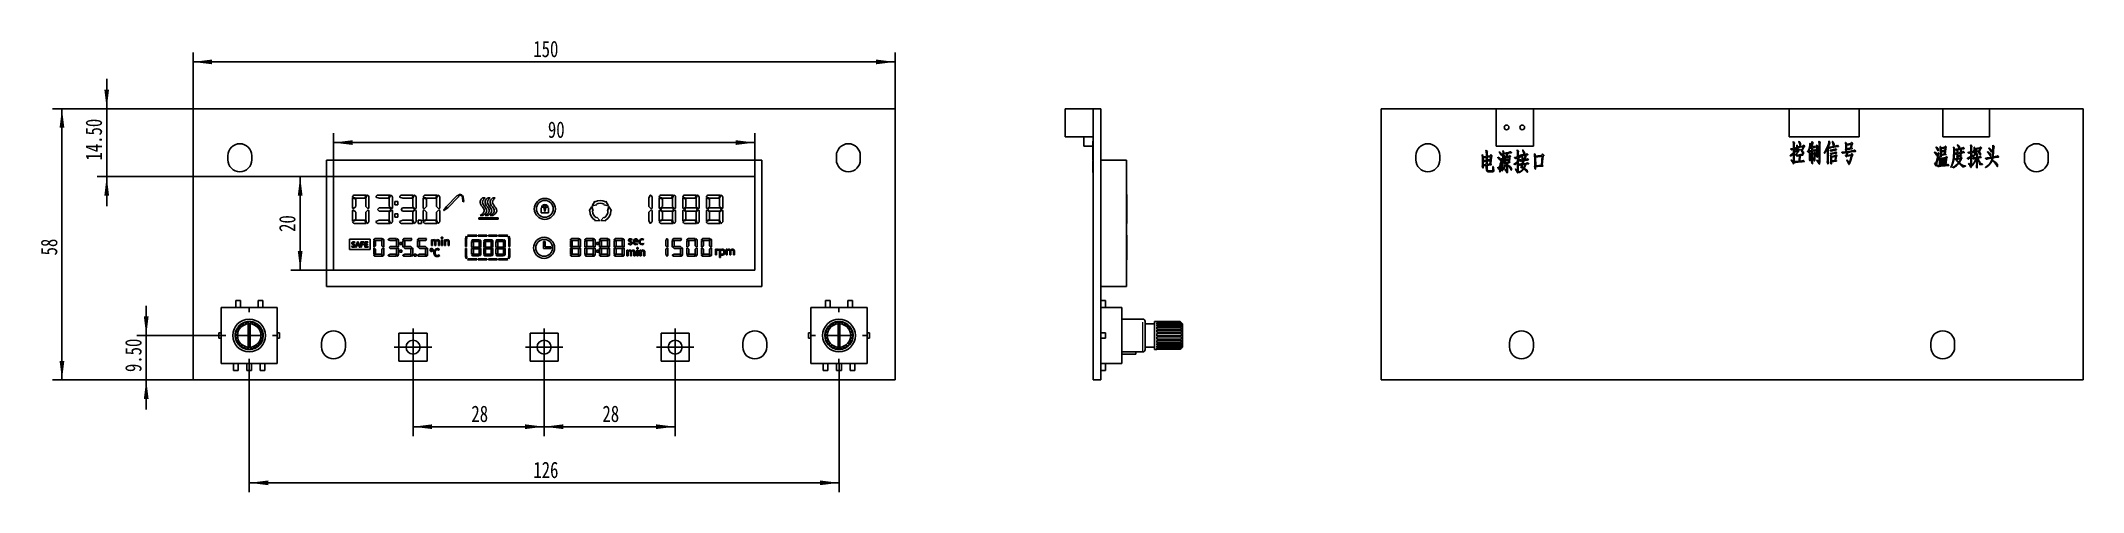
# Model space of a CAD drawing. Header units: millimetres. Extents: x 484 to 921, y 170 to 267.
import ezdxf

# ---------------------------------------------------------------- set-up
doc = ezdxf.new("R2010")
doc.units = ezdxf.units.MM
doc.linetypes.add('CENTERX2', pattern=[20.32, 12.7, -2.54, 2.54, -2.54])
doc.linetypes.add('PHANTOM', pattern=[12.7, 6.35, -1.27, 1.27, -1.27, 1.27, -1.27])
doc.layers.add('中心线层', color=1, linetype='CENTERX2', lineweight=25)
doc.layers.add('标注层', color=150, linetype='Continuous', lineweight=25)
doc.styles.add('SLDTEXTSTYLE2', font='hyswlongfangsong.ttf')
doc.dimstyles.new('SLDDIMSTYLE0', dxfattribs={"dimtxt": 3.5, "dimasz": 4.08, "dimexe": 0, "dimexo": 0.0625, "dimgap": 0.875, "dimtad": 2, "dimrnd": 1e-09, "dimzin": 12, "dimdsep": 46, "dimtxsty": 'SLDTEXTSTYLE2', "dimsah": 1, "dimcen": 0.09, "dimadec": 0, "dimazin": 3, "dimtfac": 1, "dimtofl": 0, "dimtmove": 0, "dimatfit": 3, "dimfxl": 0, "dimfrac": 2, "dimtolj": 1, "dimtzin": 12, "dimarcsym": 0})
doc.dimstyles.new('SLDDIMSTYLE1', dxfattribs={"dimtxt": 3.5, "dimasz": 4.08, "dimexe": 0, "dimexo": 0.0625, "dimgap": 0.875, "dimtad": 2, "dimrnd": 1e-09, "dimzin": 4, "dimdsep": 46, "dimtxsty": 'SLDTEXTSTYLE2', "dimsah": 1, "dimcen": 0.09, "dimadec": 0, "dimazin": 1, "dimtfac": 1, "dimtmove": 0, "dimatfit": 0, "dimfxl": 0, "dimfrac": 2, "dimtolj": 1, "dimtzin": 12, "dimarcsym": 0})

msp = doc.modelspace()

# ---------------------------------------------------------------- blocks, each defined once
blk = doc.blocks.new('_D')
at = {"layer": '标注层'}
for p, q in [((516.81, 252.44), (516.81, 264.44)), ((516.81, 262.44), (666.81, 262.44)), ((666.81, 252.44), (666.81, 264.44))]:
    blk.add_line(p, q, dxfattribs=at)
for points in [[(516.81, 262.44), (520.89, 261.94), (520.89, 262.95)], [(666.81, 262.44), (662.73, 262.95), (662.73, 261.94)]]:
    blk.add_solid(points, dxfattribs=at)
at = {"layer": '标注层', "insert": (589.5, 266.96), "char_height": 3.5, "attachment_point": 1, "style": 'SLDTEXTSTYLE2'}
blk.add_mtext('150', dxfattribs=at)
blk = doc.blocks.new('_D_1')
at = {"layer": '标注层'}
for p, q in [((516.81, 252.44), (486.81, 252.44)), ((488.81, 252.44), (488.81, 194.44)), ((516.81, 194.44), (486.81, 194.44))]:
    blk.add_line(p, q, dxfattribs=at)
for points in [[(488.81, 252.44), (488.3, 248.36), (489.32, 248.36)], [(488.81, 194.44), (489.32, 198.52), (488.3, 198.52)]]:
    blk.add_solid(points, dxfattribs=at)
at = {"layer": '标注层', "insert": (484.3, 221.07), "char_height": 3.5, "attachment_point": 1, "rotation": 90, "style": 'SLDTEXTSTYLE2'}
blk.add_mtext('58', dxfattribs=at)
blk = doc.blocks.new('_D_2')
at = {"layer": '标注层'}
for p, q in [((498.36, 252.44), (498.36, 258.79)), ((516.81, 252.44), (496.36, 252.44)), ((498.36, 237.94), (498.36, 252.44)), ((546.81, 237.94), (496.36, 237.94)), ((498.36, 237.94), (498.36, 231.59))]:
    blk.add_line(p, q, dxfattribs=at)
for points in [[(498.36, 252.44), (498.87, 256.52), (497.86, 256.52)], [(498.36, 237.94), (497.86, 233.86), (498.87, 233.86)]]:
    blk.add_solid(points, dxfattribs=at)
at = {"layer": '标注层', "insert": (493.85, 241.36), "char_height": 3.5, "attachment_point": 1, "rotation": 90, "style": 'SLDTEXTSTYLE2'}
blk.add_mtext('14.50', dxfattribs=at)
blk = doc.blocks.new('_D_3')
at = {"layer": '标注层'}
for p, q in [((546.81, 237.94), (546.81, 247.19)), ((636.81, 245.19), (546.81, 245.19)), ((636.81, 237.94), (636.81, 247.19))]:
    blk.add_line(p, q, dxfattribs=at)
for points in [[(546.81, 245.19), (550.89, 244.69), (550.89, 245.7)], [(636.81, 245.19), (632.73, 245.7), (632.73, 244.69)]]:
    blk.add_solid(points, dxfattribs=at)
at = {"layer": '标注层', "insert": (592.62, 249.71), "char_height": 3.5, "attachment_point": 1, "style": 'SLDTEXTSTYLE2'}
blk.add_mtext('90', dxfattribs=at)
blk = doc.blocks.new('_D_4')
at = {"layer": '标注层'}
for p, q in [((546.81, 237.94), (537.69, 237.94)), ((539.69, 237.94), (539.69, 217.94)), ((546.81, 217.94), (537.69, 217.94))]:
    blk.add_line(p, q, dxfattribs=at)
for points in [[(539.69, 237.94), (539.19, 233.86), (540.2, 233.86)], [(539.69, 217.94), (540.2, 222.02), (539.19, 222.02)]]:
    blk.add_solid(points, dxfattribs=at)
at = {"layer": '标注层', "insert": (535.18, 226.1), "char_height": 3.5, "attachment_point": 1, "rotation": 90, "style": 'SLDTEXTSTYLE2'}
blk.add_mtext('20', dxfattribs=at)
blk = doc.blocks.new('_D_5')
at = {"layer": '标注层'}
for p, q in [((528.81, 197.94), (528.81, 170.44)), ((654.81, 197.94), (654.81, 170.44)), ((528.81, 172.44), (654.81, 172.44))]:
    blk.add_line(p, q, dxfattribs=at)
for points in [[(528.81, 172.44), (532.89, 171.94), (532.89, 172.95)], [(654.81, 172.44), (650.73, 172.95), (650.73, 171.94)]]:
    blk.add_solid(points, dxfattribs=at)
at = {"layer": '标注层', "insert": (589.51, 176.96), "char_height": 3.5, "attachment_point": 1, "style": 'SLDTEXTSTYLE2'}
blk.add_mtext('126', dxfattribs=at)
blk = doc.blocks.new('_D_6')
at = {"layer": '标注层'}
for p, q in [((506.81, 203.94), (506.81, 210.29)), ((522.81, 203.94), (504.81, 203.94)), ((506.81, 203.94), (506.81, 194.44)), ((516.81, 194.44), (504.81, 194.44)), ((506.81, 194.44), (506.81, 188.09))]:
    blk.add_line(p, q, dxfattribs=at)
for points in [[(506.81, 203.94), (507.32, 208.02), (506.3, 208.02)], [(506.81, 194.44), (506.3, 190.36), (507.32, 190.36)]]:
    blk.add_solid(points, dxfattribs=at)
at = {"layer": '标注层', "insert": (502.3, 196.13), "char_height": 3.5, "attachment_point": 1, "rotation": 90, "style": 'SLDTEXTSTYLE2'}
blk.add_mtext('9.50', dxfattribs=at)
blk = doc.blocks.new('_D_7')
at = {"layer": '标注层'}
for p, q in [((563.81, 197.44), (563.81, 182.44)), ((591.81, 197.44), (591.81, 182.44)), ((563.81, 184.44), (591.81, 184.44))]:
    blk.add_line(p, q, dxfattribs=at)
for points in [[(563.81, 184.44), (567.89, 183.94), (567.89, 184.95)], [(591.81, 184.44), (587.73, 184.95), (587.73, 183.94)]]:
    blk.add_solid(points, dxfattribs=at)
at = {"layer": '标注层', "insert": (576.27, 188.96), "char_height": 3.5, "attachment_point": 1, "style": 'SLDTEXTSTYLE2'}
blk.add_mtext('28', dxfattribs=at)
blk = doc.blocks.new('_D_8')
at = {"layer": '标注层'}
for p, q in [((591.81, 197.44), (591.81, 182.44)), ((619.81, 197.44), (619.81, 182.44)), ((591.81, 184.44), (619.81, 184.44))]:
    blk.add_line(p, q, dxfattribs=at)
for points in [[(591.81, 184.44), (595.89, 183.94), (595.89, 184.95)], [(619.81, 184.44), (615.73, 184.95), (615.73, 183.94)]]:
    blk.add_solid(points, dxfattribs=at)
at = {"layer": '标注层', "insert": (604.27, 188.96), "char_height": 3.5, "attachment_point": 1, "style": 'SLDTEXTSTYLE2'}
blk.add_mtext('28', dxfattribs=at)
blk = doc.blocks.new('SW_CENTERMARKSYMBOL_0')
at = {"layer": '中心线层', "color": 0}
for p, q in [((0, 5), (0, 6)), ((-5, 0), (-6, 0)), ((0, 0), (-2.5, 0)), ((0, 0), (0, 2.5)), ((0, 0), (0, -2.5)), ((0, 0), (2.5, 0)), ((5, 0), (6, 0)), ((0, -5), (0, -6))]:
    blk.add_line(p, q, dxfattribs=at)
blk = doc.blocks.new('SW_CENTERMARKSYMBOL_1')
at = {"layer": '中心线层', "color": 0}
for p, q in [((-2.5, 0), (-4, 0)), ((0, 0), (-2.5, 0)), ((0, 2.5), (0, 4)), ((0, 0), (0, 2.5)), ((0, 0), (0, -2.5)), ((0, 0), (2.5, 0)), ((2.5, 0), (4, 0)), ((0, -2.5), (0, -4))]:
    blk.add_line(p, q, dxfattribs=at)
blk = doc.blocks.new('SW_CENTERMARKSYMBOL_2')
at = {"layer": '中心线层', "color": 0}
for p, q in [((-2.5, 0), (-4, 0)), ((0, 0), (-2.5, 0)), ((0, 2.5), (0, 4)), ((0, 0), (0, 2.5)), ((0, 0), (0, -2.5)), ((0, 0), (2.5, 0)), ((2.5, 0), (4, 0)), ((0, -2.5), (0, -4))]:
    blk.add_line(p, q, dxfattribs=at)
blk = doc.blocks.new('SW_CENTERMARKSYMBOL_3')
at = {"layer": '中心线层', "color": 0}
for p, q in [((-2.5, 0), (-4, 0)), ((0, 0), (-2.5, 0)), ((0, 2.5), (0, 4)), ((0, 0), (0, 2.5)), ((0, 0), (0, -2.5)), ((0, 0), (2.5, 0)), ((2.5, 0), (4, 0)), ((0, -2.5), (0, -4))]:
    blk.add_line(p, q, dxfattribs=at)
blk = doc.blocks.new('SW_CENTERMARKSYMBOL_4')
at = {"layer": '中心线层', "color": 0}
for p, q in [((0, 5), (0, 6)), ((-5, 0), (-6, 0)), ((0, 0), (-2.5, 0)), ((0, 0), (0, 2.5)), ((0, 0), (0, -2.5)), ((0, 0), (2.5, 0)), ((5, 0), (6, 0)), ((0, -5), (0, -6))]:
    blk.add_line(p, q, dxfattribs=at)

# ---------------------------------------------------------------- dimensions: what is measured, and where the dimension line sits
at = {"layer": '标注层'}
for base, p1, p2, picture, middle in [((666.808, 262.444), (516.808, 252.444), (666.808, 252.444), '_D', (591.808, 262.444)), ((546.808, 245.194), (636.808, 237.944), (546.808, 237.944), '_D_3', (594.149, 245.194)), ((654.808, 172.444), (528.808, 197.944), (654.808, 197.944), '_D_5', (591.808, 172.444)), ((591.808, 184.444), (563.808, 197.444), (591.808, 197.444), '_D_7', (577.808, 184.444)), ((619.808, 184.444), (591.808, 197.444), (619.808, 197.444), '_D_8', (605.808, 184.444))]:
    dim = msp.add_linear_dim(base=base, p1=p1, p2=p2, dimstyle='SLDDIMSTYLE0', dxfattribs=at)
    dim.commit()
    dim.dimension.update_dxf_attribs({"geometry": picture, "text_midpoint": middle, "dimtype": 160})
for base, p1, p2, dimstyle, picture, middle in [((498.365, 252.444), (546.808, 237.944), (516.808, 252.444), 'SLDDIMSTYLE1', '_D_2', (498.365, 245.194)), ((488.808, 194.444), (516.808, 252.444), (516.808, 194.444), 'SLDDIMSTYLE0', '_D_1', (488.808, 222.606)), ((539.694, 217.944), (546.808, 237.944), (546.808, 217.944), 'SLDDIMSTYLE0', '_D_4', (539.694, 227.639)), ((506.808, 194.444), (522.808, 203.944), (516.808, 194.444), 'SLDDIMSTYLE1', '_D_6', (506.808, 199.194))]:
    dim = msp.add_linear_dim(base=base, p1=p1, p2=p2, angle=90, dimstyle=dimstyle, dxfattribs=at)
    dim.commit()
    dim.dimension.update_dxf_attribs({"geometry": picture, "text_midpoint": middle, "dimtype": 160})

# ---------------------------------------------------------------- linework, layer by layer
at = {"color": 7, "linetype": 'Continuous', "lineweight": 25}
for p, q in [((516.808, 252.444), (516.808, 194.444)), ((516.808, 252.444), (666.808, 252.444)), ((666.808, 194.444), (666.808, 252.444)), ((703.112, 246.444), (703.112, 252.444)), ((703.112, 252.444), (709.112, 252.444)), ((709.112, 252.444), (709.112, 194.444)), ((709.112, 252.444), (710.712, 252.444)), ((710.712, 252.444), (710.712, 194.444)), ((770.602, 194.444), (770.602, 252.444)), ((770.602, 252.444), (795.199, 252.444)), ((795.199, 252.444), (795.199, 244.444)), ((803.199, 252.444), (795.199, 252.444)), ((803.199, 244.444), (803.199, 252.444)), ((803.199, 252.444), (857.783, 252.444)), ((857.783, 252.444), (857.783, 246.444)), ((872.783, 252.444), (857.783, 252.444)), ((872.783, 246.444), (872.783, 252.444)), ((872.783, 252.444), (890.602, 252.444)), ((890.602, 252.444), (890.602, 246.444)), ((900.602, 252.444), (890.602, 252.444)), ((900.602, 246.444), (900.602, 252.444)), ((900.602, 252.444), (920.602, 252.444)), ((920.602, 252.444), (920.602, 194.444)), ((703.112, 246.444), (709.112, 246.444)), ((707.112, 244.444), (707.112, 246.444)), ((707.112, 244.444), (709.012, 244.444)), ((709.012, 245.488), (709.112, 245.488)), ((709.012, 245.488), (709.012, 245.448)), ((709.012, 245.448), (709.112, 245.448)), ((709.012, 245.448), (709.012, 245.362)), ((709.012, 245.362), (709.112, 245.362)), ((709.012, 245.362), (709.012, 245.231)), ((709.012, 245.231), (709.112, 245.231)), ((709.012, 245.231), (709.012, 245.218)), ((709.112, 245.215), (709.012, 245.215)), ((709.012, 245.196), (709.112, 245.196)), ((709.012, 245.196), (709.012, 245.025)), ((709.012, 245.025), (709.112, 245.025)), ((709.012, 244.744), (709.112, 244.744)), ((709.012, 244.744), (709.012, 244.719)), ((709.012, 244.719), (709.112, 244.719)), ((709.012, 244.719), (709.012, 244.663)), ((709.012, 244.663), (709.112, 244.663)), ((709.012, 244.663), (709.012, 244.291)), ((795.199, 244.444), (803.199, 244.444)), ((857.783, 246.444), (872.783, 246.444)), ((858.644, 245.392), (858.684, 245.448)), ((858.684, 245.448), (858.942, 245.105)), ((858.73, 243.932), (858.73, 244.351)), ((858.865, 244.597), (858.856, 243.958)), ((859.414, 244.617), (859.47, 244.632)), ((859.425, 244.421), (859.414, 244.617)), ((859.5, 244.421), (859.515, 244.26)), ((859.515, 244.26), (860.306, 244.38)), ((859.857, 245.413), (859.898, 245.468)), ((859.898, 245.468), (859.963, 245.387)), ((859.963, 245.387), (860.059, 245.251)), ((860.059, 245.251), (860.134, 245.151)), ((860.084, 244.673), (860.069, 244.768)), ((860.104, 244.582), (860.084, 244.673)), ((860.134, 245.151), (860.225, 244.995)), ((860.23, 244.823), (860.174, 244.612)), ((860.306, 244.38), (860.809, 244.476)), ((860.809, 244.476), (860.879, 244.597)), ((860.915, 244.617), (861.071, 244.406)), ((862.216, 245.005), (862.251, 245.045)), ((862.348, 244.466), (862.247, 244.139)), ((862.251, 245.045), (862.458, 244.713)), ((862.372, 244.567), (862.348, 244.466)), ((862.604, 245.398), (862.639, 245.442)), ((862.639, 245.442), (862.896, 245.105)), ((862.67, 244.214), (862.67, 244.879)), ((862.805, 244.753), (862.805, 244.239)), ((863.284, 244.406), (863.415, 244.274)), ((863.646, 244.607), (863.686, 244.653)), ((863.686, 244.653), (863.913, 244.33)), ((864.134, 245.427), (864.18, 245.473)), ((864.18, 245.473), (864.426, 245.125)), ((864.19, 241.592), (864.2, 244.697)), ((864.341, 244.688), (864.331, 241.466)), ((866.382, 244.879), (866.136, 244.3)), ((866.302, 245.473), (866.347, 245.488)), ((866.347, 245.488), (866.508, 245.055)), ((866.916, 244.295), (867.274, 244.371)), ((866.997, 245.418), (867.037, 245.448)), ((867.032, 245.312), (866.997, 245.418)), ((867.037, 245.448), (867.097, 245.362)), ((867.097, 245.362), (867.244, 245.14)), ((867.218, 244.597), (867.173, 244.808)), ((867.244, 244.481), (867.218, 244.597)), ((867.244, 245.14), (867.369, 244.924)), ((867.274, 244.371), (867.555, 244.421)), ((867.389, 244.753), (867.319, 244.532)), ((868.25, 244.351), (867.334, 244.21)), ((868.11, 244.612), (868.286, 244.446)), ((869.834, 245.206), (869.894, 245.231)), ((869.864, 244.959), (869.834, 245.206)), ((869.894, 245.231), (870.03, 244.823)), ((869.909, 244.063), (869.905, 244.426)), ((871.057, 244.818), (870.025, 244.657)), ((870.025, 244.657), (870.046, 243.882)), ((870.03, 244.823), (871.042, 244.984)), ((870.996, 244.038), (871.057, 244.818)), ((871.042, 244.984), (871.123, 245.181)), ((871.203, 244.622), (871.137, 244.104)), ((871.188, 245.196), (871.319, 245.025)), ((890.044, 244.356), (890.109, 244.376)), ((890.109, 244.376), (890.23, 244.039)), ((890.602, 246.444), (900.602, 246.444)), ((891.076, 244.241), (891.141, 244.387)), ((891.217, 244.402), (891.313, 244.276)), ((893.742, 244.689), (893.767, 244.744)), ((893.767, 244.744), (893.802, 244.714)), ((893.802, 244.714), (893.914, 244.603)), ((893.914, 244.603), (894.044, 244.477)), ((894.044, 244.477), (894.145, 244.361)), ((896.534, 244.658), (896.579, 244.719)), ((896.579, 244.719), (896.846, 244.382)), ((901.289, 244.634), (901.324, 244.663)), ((901.31, 244.537), (901.289, 244.634)), ((901.324, 244.663), (901.601, 244.291)), ((524.258, 242.394), (524.258, 241.494)), ((529.358, 241.494), (529.358, 242.394)), ((638.308, 241.444), (545.308, 241.444)), ((545.308, 241.444), (545.308, 214.444)), ((638.308, 214.444), (638.308, 241.444)), ((654.258, 242.394), (654.258, 241.494)), ((659.358, 241.494), (659.358, 242.394)), ((709, 243.371), (709.012, 243.371)), ((709, 243.326), (709.012, 243.326)), ((709, 242.999), (709.012, 242.999)), ((709, 242.424), (709.012, 242.424)), ((709, 242.054), (709.012, 242.054)), ((709, 241.286), (709.012, 241.286)), ((709, 240.672), (709.012, 240.672)), ((709, 240.639), (709.012, 240.639)), ((709, 240.579), (709.012, 240.579)), ((709, 240.522), (709.012, 240.522)), ((709.012, 244.291), (709.112, 244.291)), ((709.012, 242.358), (709.112, 242.358)), ((709.012, 242.358), (709.012, 242.172)), ((709.012, 242.172), (709.112, 242.172)), ((709.012, 242.096), (709.112, 242.096)), ((709.012, 242.096), (709.012, 242.056)), ((709.012, 242.056), (709.112, 242.056)), ((709.012, 242.056), (709.012, 242.005)), ((709.012, 242.005), (709.012, 241.935)), ((709.012, 241.935), (709.112, 241.935)), ((709.012, 241.935), (709.012, 241.481)), ((709.012, 241.372), (709.112, 241.372)), ((709.012, 241.372), (709.012, 241.326)), ((709.012, 241.326), (709.112, 241.326)), ((709.012, 241.326), (709.012, 241.064)), ((709.012, 241.064), (709.012, 240.838)), ((709.012, 240.838), (709.112, 240.838)), ((709.012, 240.838), (709.012, 240.606)), ((709.012, 240.43), (709.012, 240.178)), ((709.012, 240.057), (709.112, 240.057)), ((709.012, 240.016), (709.012, 239.881)), ((716.212, 241.444), (710.712, 241.444)), ((716.212, 241.444), (716.212, 214.444)), ((778.052, 241.494), (778.052, 242.394)), ((783.152, 242.394), (783.152, 241.494)), ((792.212, 242.593), (792.287, 242.624)), ((792.297, 239.986), (792.247, 240.096)), ((792.297, 241.083), (792.282, 241.556)), ((792.287, 242.624), (792.353, 242.377)), ((792.302, 240.705), (792.297, 241.083)), ((792.373, 239.814), (792.297, 239.986)), ((792.353, 242.377), (792.408, 242.16)), ((792.408, 242.16), (792.599, 242.181)), ((792.619, 241.984), (792.413, 241.949)), ((792.413, 241.949), (792.423, 241.556)), ((792.423, 241.556), (792.454, 240.449)), ((792.448, 240.016), (792.443, 239.885)), ((792.454, 240.242), (792.448, 240.016)), ((792.454, 240.449), (793.098, 240.524)), ((792.584, 240.262), (792.454, 240.242)), ((792.635, 241.154), (792.549, 241.264)), ((792.554, 241.32), (792.73, 241.345)), ((792.947, 240.318), (792.584, 240.262)), ((792.599, 242.181), (793.002, 242.231)), ((792.957, 242.029), (792.619, 241.984)), ((792.67, 241.103), (792.635, 241.154)), ((792.811, 241.154), (792.67, 241.103)), ((792.73, 241.345), (792.937, 241.37)), ((792.967, 241.194), (792.811, 241.154)), ((792.937, 241.37), (793.103, 241.401)), ((793.098, 240.333), (792.947, 240.318)), ((793.108, 242.055), (792.957, 242.029)), ((793.103, 241.224), (792.967, 241.194)), ((793.002, 243.51), (793.047, 243.58)), ((793.002, 242.231), (793.108, 242.251)), ((793.047, 243.58), (793.349, 243.237)), ((793.098, 240.524), (793.103, 241.224)), ((793.098, 239.739), (793.098, 240.333)), ((793.103, 241.401), (793.108, 242.055)), ((793.108, 242.251), (793.113, 242.714)), ((793.249, 242.069), (793.244, 241.43)), ((793.42, 241.284), (793.244, 241.249)), ((793.244, 241.249), (793.244, 240.544)), ((793.244, 240.544), (793.606, 240.585)), ((793.349, 240.368), (793.244, 240.353)), ((793.244, 240.353), (793.244, 239.81)), ((793.783, 242.14), (793.249, 242.069)), ((793.254, 242.694), (793.254, 242.271)), ((793.254, 242.271), (793.501, 242.301)), ((793.601, 240.398), (793.349, 240.368)), ((793.581, 241.304), (793.42, 241.284)), ((793.501, 242.301), (793.888, 242.357)), ((793.747, 241.324), (793.581, 241.304)), ((794.044, 240.438), (793.601, 240.398)), ((793.606, 240.585), (793.777, 240.615)), ((793.687, 241.577), (793.823, 241.41)), ((793.818, 241.33), (793.747, 241.324)), ((793.777, 240.615), (793.878, 240.635)), ((794.019, 242.166), (793.783, 242.14)), ((793.878, 240.635), (793.904, 240.877)), ((793.888, 242.357), (793.984, 242.377)), ((793.904, 240.877), (793.944, 241.284)), ((793.944, 241.284), (793.994, 241.899)), ((793.984, 242.377), (794.069, 242.553)), ((793.994, 241.899), (794.019, 242.166)), ((794.049, 240.821), (794.029, 240.66)), ((794.029, 240.66), (794.125, 240.524)), ((794.125, 240.444), (794.044, 240.438)), ((794.115, 241.461), (794.049, 240.821)), ((794.17, 241.984), (794.115, 241.461)), ((794.155, 242.563), (794.276, 242.427)), ((794.523, 240.107), (794.583, 240.116)), ((794.523, 239.391), (794.523, 240.107)), ((794.583, 240.116), (794.593, 239.995)), ((794.593, 239.995), (794.618, 239.79)), ((795.532, 241.969), (795.558, 242.055)), ((795.638, 241.879), (795.532, 241.969)), ((795.558, 242.055), (795.688, 241.989)), ((795.708, 241.808), (795.638, 241.879)), ((795.688, 241.989), (795.829, 241.919)), ((795.824, 241.687), (795.708, 241.808)), ((795.814, 243.157), (795.849, 243.233)), ((795.95, 242.991), (795.814, 243.157)), ((795.945, 241.546), (795.824, 241.687)), ((795.829, 241.919), (795.93, 241.864)), ((795.844, 239.693), (795.965, 240.162)), ((795.849, 243.233), (796.001, 243.112)), ((795.93, 241.864), (796.031, 241.798)), ((796.025, 241.436), (795.945, 241.546)), ((796.051, 242.855), (795.95, 242.991)), ((795.965, 240.162), (796.081, 240.575)), ((796.001, 243.112), (796.122, 243.016)), ((796.106, 240.092), (796.021, 239.693)), ((796.071, 241.375), (796.025, 241.436)), ((796.136, 242.724), (796.051, 242.855)), ((796.081, 240.575), (796.186, 240.967)), ((796.106, 241.637), (796.116, 241.445)), ((796.323, 241.128), (796.106, 240.092)), ((796.122, 243.016), (796.283, 242.885)), ((796.186, 242.633), (796.136, 242.724)), ((796.186, 240.967), (796.413, 241.858)), ((796.474, 241.818), (796.323, 241.128)), ((796.358, 242.679), (796.353, 242.548)), ((796.413, 241.858), (796.474, 241.818)), ((796.62, 241.783), (796.64, 242.15)), ((796.65, 243.424), (796.705, 243.439)), ((796.665, 242.981), (796.65, 243.424)), ((796.705, 243.439), (796.841, 242.926)), ((796.766, 241.864), (796.755, 241.571)), ((796.79, 242.287), (796.766, 241.864)), ((797.44, 242.86), (796.811, 242.754)), ((796.841, 242.926), (797.848, 243.107)), ((796.992, 242.372), (797.032, 242.397)), ((797.022, 240.394), (797.057, 240.418)), ((797.032, 242.397), (797.153, 242.09)), ((797.048, 241.103), (797.037, 241.743)), ((797.093, 240.6), (797.043, 240.696)), ((797.057, 240.418), (797.209, 240.081)), ((797.153, 242.09), (797.374, 242.14)), ((797.989, 242.09), (797.163, 241.939)), ((797.163, 241.939), (797.173, 241.536)), ((797.682, 241.461), (797.173, 241.375)), ((797.173, 241.375), (797.178, 240.947)), ((797.178, 240.947), (797.908, 241.078)), ((797.189, 240.786), (797.178, 240.61)), ((797.48, 240.837), (797.189, 240.786)), ((797.374, 242.14), (797.42, 242.457)), ((797.445, 242.765), (797.44, 242.86)), ((797.541, 242.422), (797.471, 242.155)), ((797.471, 242.155), (797.969, 242.256)), ((797.495, 240.72), (797.48, 240.837)), ((797.495, 239.552), (797.495, 240.72)), ((797.581, 242.548), (797.541, 242.422)), ((797.883, 242.941), (797.556, 242.88)), ((797.556, 242.88), (797.667, 242.719)), ((798.055, 240.917), (797.601, 240.846)), ((797.601, 240.846), (797.697, 240.711)), ((797.636, 240.152), (797.636, 239.296)), ((797.782, 241.481), (797.682, 241.461)), ((797.753, 241.697), (797.868, 241.562)), ((797.883, 241.496), (797.782, 241.481)), ((797.823, 240.318), (797.858, 240.394)), ((798.095, 239.895), (797.823, 240.318)), ((797.858, 240.394), (798.079, 240.167)), ((798.18, 242.986), (797.883, 242.941)), ((797.908, 241.078), (797.989, 242.09)), ((797.969, 242.256), (798.044, 242.412)), ((798.119, 241.908), (798.039, 241.103)), ((798.039, 241.103), (798.11, 240.998)), ((798.105, 240.922), (798.055, 240.917)), ((798.079, 240.167), (798.165, 240.081)), ((798.125, 242.402), (798.22, 242.271)), ((798.165, 240.081), (798.306, 239.92)), ((798.467, 243.026), (798.18, 242.986)), ((798.22, 242.186), (798.18, 242.146)), ((798.296, 243.258), (798.462, 243.092)), ((799.27, 240.484), (799.049, 240.555)), ((799.069, 240.635), (799.235, 240.736)), ((799.281, 241.803), (799.129, 241.944)), ((799.482, 242.045), (799.769, 242.1)), ((799.668, 243.6), (799.718, 243.651)), ((799.718, 243.651), (799.98, 243.278)), ((799.754, 239.578), (799.769, 240.978)), ((799.769, 242.1), (799.764, 242.523)), ((799.769, 241.159), (799.764, 241.939)), ((799.905, 241.093), (799.89, 239.517)), ((799.905, 242.563), (799.9, 242.125)), ((800.267, 242.034), (799.905, 241.964)), ((799.905, 241.964), (799.905, 241.28)), ((799.905, 241.28), (800.323, 241.647)), ((800.207, 241.401), (799.905, 241.093)), ((800.227, 240.378), (800.076, 240.535)), ((800.388, 241.219), (800.207, 241.401)), ((800.242, 242.251), (800.378, 242.11)), ((800.363, 241.571), (800.242, 241.441)), ((800.438, 242.307), (800.252, 242.457)), ((800.348, 242.045), (800.267, 242.034)), ((800.323, 241.647), (800.363, 241.571)), ((800.489, 240.62), (800.766, 240.655)), ((800.509, 239.92), (800.549, 240.011)), ((800.604, 240.152), (800.665, 240.313)), ((800.665, 240.313), (800.71, 240.474)), ((801.39, 242.503), (800.725, 242.382)), ((800.917, 241.743), (800.806, 241.491)), ((800.806, 241.491), (801.203, 241.551)), ((800.851, 243.565), (800.892, 243.616)), ((800.851, 242.578), (801.209, 242.639)), ((800.861, 242.045), (800.921, 241.873)), ((801.35, 240.559), (800.861, 240.489)), ((800.886, 241.244), (800.881, 241.32)), ((800.907, 240.665), (801.526, 240.756)), ((800.982, 241.335), (801.088, 241.083)), ((801.088, 242.855), (801.062, 242.961)), ((801.143, 243.283), (801.223, 243.162)), ((801.229, 243.052), (801.168, 242.855)), ((801.309, 241.562), (801.521, 241.597)), ((801.385, 242.392), (801.39, 242.503)), ((801.476, 242.512), (801.596, 242.221)), ((801.823, 240.62), (801.546, 240.585)), ((801.803, 242.79), (801.948, 242.624)), ((801.939, 242.563), (801.823, 242.553)), ((801.979, 240.64), (801.823, 240.62)), ((801.944, 241.707), (802.089, 241.541)), ((802.06, 241.491), (801.944, 241.476)), ((801.974, 240.892), (802.13, 240.731)), ((802.135, 240.655), (801.979, 240.64)), ((803.391, 242.794), (803.462, 242.815)), ((803.421, 242.362), (803.391, 242.794)), ((803.447, 241.813), (803.421, 242.362)), ((803.472, 240.494), (803.447, 241.813)), ((803.462, 242.815), (803.588, 242.291)), ((803.467, 240.233), (803.472, 240.328)), ((803.477, 240.409), (803.472, 240.494)), ((803.472, 240.328), (803.477, 240.409)), ((803.588, 242.291), (804.071, 242.357)), ((804.126, 242.15), (803.613, 242.075)), ((803.613, 242.075), (803.643, 240.257)), ((803.643, 240.046), (803.633, 239.754)), ((803.643, 240.257), (804.871, 240.388)), ((804.005, 240.086), (803.643, 240.046)), ((804.71, 240.152), (804.005, 240.086)), ((804.071, 242.357), (804.715, 242.448)), ((804.665, 242.226), (804.126, 242.15)), ((805.032, 242.266), (804.665, 242.226)), ((805.133, 240.177), (804.71, 240.152)), ((804.715, 242.448), (805.017, 242.498)), ((804.871, 240.388), (805.032, 242.266)), ((805.017, 242.498), (805.118, 242.689)), ((805.189, 241.853), (805.052, 240.398)), ((805.052, 240.398), (805.163, 240.273)), ((805.204, 242.704), (805.35, 242.492)), ((858.232, 242.326), (858.025, 242.432)), ((858.035, 242.498), (858.096, 242.533)), ((858.292, 243.63), (858.12, 243.771)), ((858.221, 241.44), (858.246, 241.496)), ((858.292, 241.34), (858.221, 241.44)), ((858.246, 241.496), (858.589, 241.189)), ((858.458, 241.118), (858.292, 241.34)), ((858.488, 243.882), (858.73, 243.932)), ((858.66, 240.796), (858.554, 240.972)), ((858.735, 240.675), (858.66, 240.796)), ((858.704, 241.279), (858.71, 241.455)), ((858.71, 241.455), (858.72, 241.637)), ((858.72, 241.637), (858.72, 242.815)), ((858.724, 243.006), (858.73, 243.767)), ((859.047, 243.831), (858.856, 243.791)), ((858.856, 243.791), (858.856, 243.102)), ((858.856, 243.102), (859.208, 243.384)), ((859.238, 243.308), (858.856, 242.931)), ((858.856, 242.216), (858.861, 241.858)), ((858.861, 241.858), (858.861, 241.501)), ((859.143, 240.932), (859.006, 241.083)), ((859.163, 243.857), (859.047, 243.831)), ((859.167, 242.538), (859.127, 242.603)), ((859.208, 243.384), (859.238, 243.308)), ((859.213, 244.073), (859.364, 243.917)), ((859.329, 243.388), (859.264, 243.565)), ((859.434, 242.301), (859.304, 242.442)), ((859.47, 243.077), (859.546, 243.218)), ((859.505, 241.173), (859.968, 241.229)), ((860.114, 244.184), (859.515, 244.089)), ((859.546, 243.218), (859.641, 243.374)), ((859.641, 242.528), (860.215, 242.619)), ((860.089, 241.068), (859.707, 241.028)), ((859.797, 243.751), (859.817, 243.862)), ((859.817, 243.862), (859.863, 243.882)), ((859.863, 243.882), (859.978, 243.52)), ((859.968, 241.229), (859.983, 242.412)), ((860.124, 242.432), (860.099, 241.234)), ((860.099, 241.234), (860.492, 241.279)), ((860.799, 244.28), (860.114, 244.184)), ((860.306, 242.458), (860.124, 242.432)), ((860.22, 243.731), (860.255, 243.802)), ((860.472, 242.488), (860.306, 242.458)), ((860.562, 242.729), (860.698, 242.579)), ((860.693, 242.513), (860.602, 242.502)), ((860.668, 243.641), (860.608, 243.691)), ((860.728, 243.771), (860.668, 243.641)), ((860.668, 243.394), (860.809, 243.248)), ((860.814, 243.948), (860.728, 243.771)), ((860.774, 242.82), (860.734, 242.91)), ((860.844, 243.092), (860.844, 242.875)), ((860.884, 241.37), (861.02, 241.209)), ((861.016, 241.124), (860.899, 241.129)), ((861.071, 244.32), (861.02, 244.274)), ((861.698, 243.359), (861.925, 243.374)), ((861.854, 243.152), (861.723, 243.278)), ((861.905, 243.489), (861.975, 243.686)), ((861.955, 243.439), (861.905, 243.489)), ((861.925, 243.374), (862.141, 243.399)), ((862.03, 243.595), (861.955, 243.439)), ((862.09, 243.026), (862.136, 243.062)), ((862.136, 243.062), (862.257, 242.76)), ((862.141, 243.399), (862.67, 243.485)), ((862.176, 241.415), (862.146, 241.476)), ((862.171, 241.843), (862.156, 242.438)), ((862.156, 241.702), (862.161, 241.768)), ((862.216, 241.34), (862.176, 241.415)), ((862.67, 244.049), (862.181, 243.952)), ((862.247, 244.139), (862.67, 244.214)), ((862.257, 242.76), (862.67, 242.825)), ((862.67, 242.659), (862.282, 242.593)), ((862.282, 242.593), (862.297, 241.486)), ((862.297, 241.486), (862.297, 241.446)), ((862.65, 240.842), (862.619, 240.927)), ((862.7, 240.721), (862.65, 240.842)), ((862.67, 243.485), (862.67, 244.049)), ((862.67, 242.825), (862.67, 243.318)), ((862.67, 241.546), (862.67, 242.659)), ((863.278, 244.149), (862.805, 244.073)), ((862.805, 244.073), (862.805, 243.515)), ((863.339, 243.429), (862.805, 243.344)), ((862.805, 243.344), (862.805, 242.85)), ((862.805, 242.85), (863.193, 242.925)), ((863.234, 242.76), (862.805, 242.684)), ((862.805, 242.684), (862.805, 242.039)), ((862.805, 242.039), (863.052, 241.798)), ((862.987, 241.642), (862.805, 241.934)), ((862.805, 241.934), (862.805, 241.149)), ((863.117, 241.415), (862.987, 241.642)), ((863.183, 241.294), (863.117, 241.415)), ((863.183, 241.944), (863.208, 242.281)), ((863.193, 242.925), (863.243, 243.046)), ((863.208, 242.281), (863.234, 242.76)), ((863.445, 244.174), (863.278, 244.149)), ((863.354, 242.573), (863.304, 241.768)), ((863.334, 243.057), (863.43, 242.941)), ((863.53, 243.449), (863.339, 243.429)), ((863.359, 242.704), (863.354, 242.573)), ((863.424, 243.686), (863.556, 243.555)), ((863.641, 242.362), (863.677, 242.482)), ((863.706, 242.191), (863.661, 242.301)), ((863.686, 241.451), (863.712, 241.511)), ((863.878, 241.169), (863.686, 241.451)), ((863.697, 242.84), (863.701, 243.978)), ((863.757, 242.09), (863.706, 242.191)), ((863.712, 241.511), (863.918, 241.325)), ((863.827, 243.731), (863.832, 242.498)), ((864.059, 240.882), (863.878, 241.169)), ((863.918, 241.325), (864.059, 241.199)), ((864.22, 240.625), (864.059, 240.882)), ((865.295, 242.951), (865.351, 243.051)), ((865.335, 242.881), (865.295, 242.951)), ((865.391, 242.961), (865.335, 242.881)), ((865.351, 243.051), (865.502, 243.318)), ((865.919, 241.118), (865.959, 241.219)), ((866.03, 240.716), (865.939, 241.023)), ((866, 241.596), (866, 243.983)), ((866.141, 241.481), (866.131, 240.977)), ((866.136, 244.3), (866.141, 241.481)), ((866.393, 243.983), (866.247, 244.113)), ((866.267, 244.194), (866.519, 244.234)), ((866.519, 244.234), (866.916, 244.295)), ((866.69, 243.364), (866.569, 243.489)), ((866.725, 242.699), (866.594, 242.82)), ((866.604, 242.89), (866.896, 242.941)), ((866.609, 243.575), (866.891, 243.61)), ((866.629, 241.028), (866.669, 241.153)), ((866.634, 242.528), (866.684, 242.538)), ((866.664, 242.145), (866.634, 242.528)), ((866.725, 240.716), (866.66, 240.912)), ((866.69, 241.44), (866.664, 242.145)), ((866.684, 242.538), (866.77, 242.216)), ((866.77, 242.216), (867.51, 242.362)), ((867.711, 242.221), (866.805, 242.045)), ((866.805, 242.045), (866.821, 241.274)), ((866.821, 241.274), (867.636, 241.395)), ((866.831, 241.109), (866.821, 240.821)), ((867.334, 244.21), (866.831, 244.124)), ((867.857, 241.234), (866.831, 241.109)), ((866.891, 243.61), (867.127, 243.661)), ((866.896, 242.941), (867.364, 243.036)), ((867.44, 242.885), (867.022, 242.795)), ((867.631, 243.58), (867.248, 243.515)), ((867.883, 242.961), (867.44, 242.885)), ((867.51, 242.362), (867.696, 242.407)), ((867.857, 243.61), (867.631, 243.58)), ((867.636, 241.395), (867.711, 242.221)), ((867.696, 242.407), (867.782, 242.558)), ((867.722, 243.831), (867.883, 243.686)), ((867.832, 241.995), (867.782, 241.446)), ((867.782, 241.446), (867.913, 241.305)), ((867.792, 243.187), (867.943, 243.036)), ((867.828, 242.558), (867.958, 242.392)), ((869.059, 243.142), (869.204, 243.152)), ((869.154, 242.976), (869.079, 243.072)), ((869.204, 243.152), (869.381, 243.172)), ((869.321, 242.951), (869.204, 242.921)), ((869.416, 242.971), (869.321, 242.951)), ((869.381, 243.172), (869.788, 243.218)), ((869.542, 242.996), (869.416, 242.971)), ((869.758, 243.031), (869.542, 242.996)), ((870.151, 243.086), (869.758, 243.031)), ((869.788, 243.218), (870.433, 243.298)), ((869.965, 243.439), (869.874, 243.67)), ((869.985, 242.196), (869.899, 242.306)), ((870.025, 242.629), (870.151, 243.086)), ((870.046, 243.716), (870.04, 243.555)), ((870.046, 243.882), (870.996, 244.038)), ((870.75, 243.822), (870.046, 243.716)), ((870.131, 242.286), (870.07, 242.196)), ((870.086, 241.461), (870.126, 241.516)), ((870.322, 241.028), (870.086, 241.461)), ((870.126, 241.516), (870.418, 241.159)), ((871.093, 242.438), (870.131, 242.286)), ((870.322, 243.102), (870.136, 242.462)), ((870.136, 242.462), (871.067, 242.603)), ((871.56, 243.268), (870.322, 243.102)), ((870.483, 240.71), (870.322, 241.028)), ((870.418, 241.159), (870.533, 241.012)), ((870.433, 243.298), (870.891, 243.364)), ((870.553, 240.549), (870.483, 240.71)), ((871.158, 243.882), (870.75, 243.822)), ((871.067, 242.603), (871.158, 242.784)), ((871.183, 242.145), (871.108, 241.848)), ((871.137, 244.104), (871.254, 243.983)), ((871.269, 243.892), (871.158, 243.882)), ((871.223, 242.297), (871.183, 242.145)), ((871.223, 242.795), (871.349, 242.599)), ((871.842, 243.293), (871.56, 243.268)), ((871.797, 243.575), (871.973, 243.374)), ((871.933, 243.298), (871.842, 243.293)), ((888.821, 243.103), (888.856, 243.179)), ((888.891, 243.018), (888.821, 243.103)), ((888.841, 240.767), (888.881, 240.838)), ((888.897, 240.671), (888.841, 240.767)), ((888.856, 243.179), (888.941, 243.123)), ((888.881, 240.838), (888.952, 240.777)), ((889.118, 240.314), (888.897, 240.671)), ((888.941, 243.123), (889.153, 242.997)), ((888.952, 240.777), (889.062, 240.676)), ((889.153, 242.997), (889.294, 242.897)), ((889.163, 240.792), (889.259, 241.19)), ((889.168, 244.2), (889.208, 244.276)), ((889.223, 244.115), (889.168, 244.2)), ((889.208, 244.276), (889.284, 244.211)), ((889.279, 242.469), (889.259, 242.509)), ((889.259, 241.19), (889.47, 242.086)), ((889.41, 241.14), (889.274, 240.395)), ((889.284, 244.211), (889.455, 244.054)), ((889.349, 242.756), (889.344, 242.554)), ((889.566, 240.052), (889.404, 240.224)), ((889.586, 242.046), (889.41, 241.14)), ((889.445, 240.294), (889.702, 240.299)), ((889.455, 244.054), (889.596, 243.909)), ((889.525, 243.536), (889.465, 243.667)), ((889.47, 242.086), (889.646, 242.842)), ((889.556, 243.47), (889.525, 243.536)), ((889.732, 242.801), (889.586, 242.046)), ((889.646, 243.707), (889.621, 243.506)), ((889.646, 242.842), (889.702, 243.038)), ((889.702, 243.038), (889.772, 243.007)), ((889.702, 240.299), (889.883, 240.309)), ((889.772, 243.007), (889.732, 242.801)), ((889.823, 242.121), (889.878, 242.141)), ((889.853, 241.709), (889.823, 242.121)), ((889.878, 240.803), (889.853, 241.709)), ((889.878, 242.141), (889.999, 241.819)), ((889.883, 240.309), (889.878, 240.803)), ((889.999, 241.819), (891.253, 242.041)), ((890.281, 241.689), (890.004, 241.633)), ((890.004, 241.633), (890.034, 240.329)), ((890.034, 240.329), (890.316, 240.36)), ((890.114, 242.877), (890.089, 243.737)), ((890.129, 242.313), (890.089, 242.393)), ((890.114, 242.725), (890.114, 242.877)), ((890.185, 242.207), (890.129, 242.313)), ((890.23, 244.039), (891.076, 244.241)), ((890.693, 240.208), (890.23, 240.158)), ((891.096, 244.044), (890.235, 243.853)), ((890.235, 243.853), (890.25, 243.349)), ((890.25, 243.349), (890.482, 243.4)), ((890.925, 243.314), (890.255, 243.168)), ((890.255, 243.168), (890.27, 242.61)), ((890.27, 242.61), (890.678, 242.701)), ((890.281, 242.434), (890.276, 242.258)), ((891.227, 242.62), (890.281, 242.434)), ((890.301, 241.548), (890.281, 241.689)), ((890.316, 240.36), (890.316, 241.2)), ((890.764, 241.769), (890.407, 241.714)), ((890.407, 241.714), (890.512, 241.513)), ((890.462, 241.18), (890.467, 240.374)), ((890.467, 240.374), (890.724, 240.405)), ((891.091, 240.244), (890.693, 240.208)), ((890.724, 240.405), (890.764, 241.246)), ((890.774, 241.653), (890.764, 241.769)), ((890.81, 243.536), (890.945, 243.39)), ((890.905, 241.231), (890.865, 240.42)), ((890.865, 240.42), (891.147, 240.44)), ((891.273, 241.855), (890.9, 241.794)), ((890.9, 241.794), (890.991, 241.613)), ((891, 242.791), (891.096, 244.044)), ((891.469, 240.274), (891.091, 240.244)), ((891.232, 243.823), (891.147, 242.816)), ((891.147, 242.816), (891.242, 242.705)), ((891.147, 240.44), (891.273, 241.855)), ((891.253, 242.041), (891.313, 242.167)), ((891.398, 241.603), (891.293, 240.46)), ((891.383, 242.192), (891.489, 242.061)), ((891.836, 240.289), (891.469, 240.274)), ((891.705, 240.561), (891.866, 240.36)), ((892.927, 244.191), (892.987, 244.211)), ((892.931, 244.115), (892.927, 244.191)), ((892.947, 243.979), (892.931, 244.115)), ((892.931, 242.504), (892.951, 242.906)), ((892.987, 244.211), (893.113, 243.712)), ((893.224, 242.715), (893.092, 242.846)), ((893.098, 242.856), (893.218, 242.871)), ((893.113, 243.712), (893.39, 243.757)), ((893.606, 243.631), (893.118, 243.546)), ((893.218, 242.871), (893.42, 242.897)), ((893.4, 242.701), (893.284, 242.66)), ((893.43, 241.533), (893.304, 241.628)), ((893.334, 241.694), (893.44, 241.709)), ((893.39, 243.757), (893.873, 243.853)), ((893.52, 242.736), (893.4, 242.701)), ((893.42, 242.897), (893.556, 242.922)), ((893.465, 241.502), (893.43, 241.533)), ((893.44, 241.709), (893.697, 241.754)), ((893.551, 241.537), (893.465, 241.502)), ((893.676, 242.771), (893.52, 242.736)), ((893.52, 241.295), (893.531, 241.361)), ((893.531, 241.361), (893.762, 241.396)), ((893.661, 241.573), (893.551, 241.537)), ((893.556, 242.922), (893.676, 242.942)), ((893.682, 241.985), (893.647, 242.086)), ((894.357, 243.772), (893.672, 243.647)), ((893.672, 243.647), (893.858, 243.4)), ((893.676, 242.942), (893.672, 243.188)), ((893.676, 242.479), (893.676, 242.771)), ((893.727, 241.895), (893.682, 241.985)), ((893.697, 241.754), (894.044, 241.819)), ((893.802, 242.801), (893.797, 242.313)), ((893.797, 242.313), (894.119, 242.373)), ((893.802, 242.146), (893.797, 241.976)), ((893.797, 241.976), (893.797, 241.895)), ((893.808, 243.153), (893.802, 242.967)), ((893.802, 242.967), (894.381, 243.083)), ((894.377, 242.917), (893.802, 242.801)), ((894.477, 242.278), (893.802, 242.146)), ((893.873, 243.853), (894.336, 243.939)), ((894.185, 241.689), (893.923, 241.633)), ((894.044, 241.819), (894.311, 241.875)), ((894.084, 243.944), (894.069, 243.989)), ((894.245, 240.611), (894.075, 240.777)), ((894.119, 242.373), (894.291, 242.413)), ((894.155, 244.004), (894.135, 243.944)), ((894.175, 244.13), (894.155, 244.004)), ((894.251, 241.044), (894.16, 240.893)), ((894.195, 244.206), (894.175, 244.13)), ((894.437, 241.738), (894.185, 241.689)), ((894.457, 240.395), (894.245, 240.611)), ((894.341, 241.195), (894.251, 241.044)), ((894.291, 242.413), (894.351, 242.428)), ((894.311, 241.875), (894.421, 241.905)), ((894.336, 243.939), (894.538, 243.979)), ((894.351, 242.428), (894.377, 242.917)), ((894.386, 243.219), (894.392, 243.334)), ((894.392, 243.334), (894.392, 243.481)), ((894.421, 241.905), (894.502, 242.056)), ((894.759, 243.838), (894.427, 243.783)), ((894.427, 243.783), (894.613, 243.546)), ((894.643, 240.193), (894.457, 240.395)), ((894.562, 242.293), (894.477, 242.278)), ((894.507, 242.947), (894.482, 242.459)), ((894.482, 242.459), (894.568, 242.353)), ((894.638, 242.967), (894.507, 242.947)), ((894.522, 243.219), (894.518, 243.108)), ((894.518, 243.108), (894.628, 243.133)), ((894.568, 242.066), (894.683, 241.915)), ((894.844, 243.003), (894.638, 242.967)), ((894.82, 239.982), (894.643, 240.193)), ((895.076, 243.893), (894.759, 243.838)), ((895.021, 240.027), (894.82, 239.982)), ((895.116, 243.047), (894.844, 243.003)), ((895.005, 244.14), (895.197, 243.989)), ((895.011, 243.299), (895.207, 243.118)), ((895.489, 240.133), (895.021, 240.027)), ((895.197, 243.909), (895.076, 243.893)), ((895.207, 243.058), (895.116, 243.047)), ((895.489, 240.213), (895.489, 240.133)), ((896.055, 241.683), (895.905, 241.769)), ((895.91, 241.839), (896.051, 241.91)), ((896.136, 242.937), (896.02, 243.038)), ((896.031, 243.098), (896.136, 243.108)), ((896.051, 241.91), (896.212, 241.996)), ((896.181, 241.718), (896.111, 241.653)), ((896.136, 243.108), (896.257, 243.128)), ((896.181, 242.891), (896.136, 242.937)), ((896.141, 240.702), (896.172, 240.772)), ((896.267, 240.53), (896.141, 240.702)), ((896.172, 240.772), (896.308, 240.636)), ((896.282, 242.932), (896.181, 242.891)), ((896.333, 241.85), (896.181, 241.718)), ((896.212, 241.996), (896.448, 242.132)), ((896.257, 243.128), (896.413, 243.153)), ((896.383, 240.354), (896.267, 240.53)), ((896.413, 242.972), (896.282, 242.932)), ((896.308, 240.636), (896.438, 240.5)), ((896.463, 241.96), (896.333, 241.85)), ((896.498, 240.143), (896.383, 240.354)), ((896.413, 243.153), (896.624, 243.199)), ((896.63, 243.027), (896.413, 242.972)), ((896.448, 242.132), (896.624, 242.237)), ((896.624, 242.066), (896.463, 241.96)), ((896.569, 240.002), (896.498, 240.143)), ((896.615, 239.931), (896.569, 240.002)), ((896.615, 240.571), (896.619, 240.777)), ((896.619, 240.777), (896.624, 242.066)), ((896.624, 243.199), (896.624, 243.909)), ((896.624, 242.237), (896.63, 243.027)), ((896.736, 240.123), (896.71, 240.002)), ((896.751, 240.526), (896.745, 240.324)), ((896.756, 242.172), (896.751, 240.526)), ((896.76, 243.058), (896.756, 242.313)), ((896.756, 242.313), (897.098, 242.534)), ((897.123, 242.459), (896.756, 242.172)), ((896.76, 243.768), (896.76, 243.234)), ((896.886, 243.088), (896.76, 243.058)), ((896.861, 240.224), (896.816, 240.294)), ((897.007, 243.108), (896.886, 243.088)), ((896.977, 241.879), (897.163, 241.9)), ((897.078, 241.729), (896.982, 241.829)), ((897.158, 243.128), (897.007, 243.108)), ((897.042, 243.34), (897.179, 243.199)), ((897.098, 242.534), (897.123, 242.459)), ((897.153, 242.177), (897.113, 242.242)), ((897.219, 241.724), (897.123, 241.689)), ((897.163, 241.9), (897.38, 241.94)), ((897.239, 243.067), (897.203, 243.264)), ((897.4, 241.769), (897.219, 241.724)), ((897.324, 244.18), (897.38, 244.185)), ((897.38, 241.94), (897.642, 241.985)), ((897.395, 244.039), (897.405, 243.883)), ((897.591, 241.809), (897.4, 241.769)), ((897.405, 243.883), (898.029, 243.979)), ((898.572, 243.909), (897.41, 243.707)), ((897.747, 241.839), (897.591, 241.809)), ((897.642, 241.985), (897.858, 242.02)), ((897.662, 241.628), (897.747, 241.839)), ((897.712, 243.546), (897.757, 243.556)), ((897.757, 243.556), (897.878, 243.164)), ((897.783, 242.846), (897.827, 242.897)), ((897.848, 239.902), (897.803, 239.997)), ((897.827, 242.897), (898.049, 242.6)), ((897.858, 242.02), (897.853, 242.287)), ((897.853, 240.526), (897.858, 240.727)), ((897.858, 240.727), (897.858, 241.724)), ((897.979, 240.093), (897.968, 239.922)), ((897.984, 240.712), (897.979, 240.314)), ((897.979, 240.314), (897.979, 240.093)), ((897.984, 242.308), (897.989, 242.046)), ((897.989, 241.87), (897.984, 240.712)), ((898.024, 243.446), (898.049, 243.506)), ((898.029, 243.979), (898.437, 244.059)), ((898.049, 243.506), (898.129, 243.44)), ((898.376, 241.956), (898.094, 241.91)), ((898.094, 241.91), (898.266, 241.533)), ((898.241, 241.281), (898.1, 241.638)), ((898.129, 243.44), (898.21, 243.37)), ((898.21, 243.37), (898.367, 243.214)), ((898.361, 240.979), (898.241, 241.281)), ((898.266, 241.533), (898.422, 241.215)), ((898.558, 240.46), (898.361, 240.979)), ((898.367, 243.214), (898.487, 243.088)), ((898.613, 241.991), (898.376, 241.956)), ((898.402, 243.365), (898.572, 243.909)), ((898.457, 243.32), (898.402, 243.365)), ((898.422, 241.215), (898.532, 241.014)), ((898.437, 244.059), (898.568, 244.085)), ((898.532, 243.486), (898.457, 243.32)), ((898.487, 243.088), (898.578, 242.997)), ((898.618, 243.657), (898.532, 243.486)), ((898.578, 242.544), (898.543, 242.624)), ((899.121, 240.495), (898.558, 240.46)), ((898.568, 244.085), (898.638, 244.22)), ((898.794, 242.005), (898.613, 241.991)), ((898.649, 242.69), (898.643, 242.575)), ((898.649, 242.836), (898.649, 242.69)), ((898.649, 242.232), (898.779, 242.096)), ((898.719, 244.226), (898.85, 244.07)), ((899.121, 240.591), (899.121, 240.495)), ((899.86, 241.683), (899.749, 241.815)), ((899.774, 241.87), (900.071, 241.9)), ((900.001, 241.663), (899.91, 241.633)), ((900.257, 241.729), (900.001, 241.663)), ((900.071, 241.9), (900.444, 241.956)), ((900.171, 243.173), (900.197, 243.234)), ((900.202, 243.133), (900.171, 243.173)), ((900.197, 243.234), (900.272, 243.184)), ((900.6, 241.799), (900.257, 241.729)), ((900.272, 243.184), (900.448, 243.053)), ((900.428, 244.009), (900.459, 244.065)), ((900.468, 243.953), (900.428, 244.009)), ((900.444, 241.956), (901.193, 242.081)), ((900.448, 243.053), (900.629, 242.906)), ((900.459, 244.065), (900.504, 244.03)), ((900.504, 244.03), (900.72, 243.868)), ((900.917, 241.859), (900.6, 241.799)), ((900.629, 242.906), (900.781, 242.776)), ((900.72, 243.868), (900.962, 243.662)), ((900.776, 242.293), (900.75, 242.348)), ((900.841, 242.604), (900.831, 242.399)), ((900.937, 243.199), (900.917, 243.244)), ((901.163, 241.9), (900.917, 241.859)), ((901.017, 243.546), (900.992, 243.274)), ((901.244, 242.514), (901.269, 242.871)), ((901.294, 241.311), (901.33, 241.372)), ((901.334, 241.271), (901.294, 241.311)), ((901.31, 243.651), (901.319, 244.054)), ((901.803, 242.005), (901.324, 241.935)), ((901.33, 241.372), (901.39, 241.326)), ((901.35, 242.117), (901.757, 242.181)), ((901.39, 241.326), (901.712, 241.064)), ((901.712, 241.064), (901.984, 240.838)), ((902.155, 242.056), (901.803, 242.005)), ((901.984, 240.838), (902.24, 240.606)), ((902.522, 242.096), (902.155, 242.056)), ((902.24, 240.087), (902.205, 240.153)), ((902.301, 240.43), (902.301, 240.178)), ((902.346, 242.358), (902.522, 242.172)), ((908.052, 241.494), (908.052, 242.394)), ((913.152, 242.394), (913.152, 241.494)), ((546.808, 237.944), (546.808, 217.944)), ((636.808, 237.944), (546.808, 237.944)), ((636.808, 217.944), (636.808, 237.944)), ((709, 239.761), (709.012, 239.761)), ((709, 239.53), (709.112, 239.53)), ((709, 238.701), (709.112, 238.701)), ((709.012, 239.881), (709.012, 239.866)), ((709.012, 239.866), (709.112, 239.866)), ((709.012, 239.851), (709.112, 239.851)), ((709.012, 239.772), (709.112, 239.772)), ((709.012, 239.754), (709.112, 239.754)), ((709.012, 239.371), (709.112, 239.371)), ((709.012, 239.371), (709.012, 239.276)), ((709.012, 239.276), (709.112, 239.276)), ((709.012, 239.18), (709.012, 238.928)), ((709.012, 238.928), (709.112, 238.928)), ((709.012, 238.928), (709.012, 238.904)), ((709.012, 238.904), (709.112, 238.904)), ((709.012, 238.833), (709.112, 238.833)), ((709.012, 238.737), (709.112, 238.737)), ((794.618, 239.79), (794.653, 239.517)), ((794.689, 239.024), (794.649, 239.009)), ((794.653, 239.517), (794.689, 239.286)), ((794.689, 239.286), (794.713, 239.12)), ((795.532, 239.88), (795.567, 239.955)), ((795.708, 239.613), (795.532, 239.88)), ((795.567, 239.955), (795.759, 239.774)), ((795.834, 239.417), (795.708, 239.613)), ((795.759, 239.774), (795.844, 239.693)), ((795.91, 238.924), (795.99, 239.074)), ((795.965, 238.858), (795.91, 238.924)), ((796.036, 238.979), (795.965, 238.858)), ((796.403, 239.21), (796.499, 239.336)), ((796.444, 239.135), (796.403, 239.21)), ((796.554, 239.256), (796.444, 239.135)), ((797.068, 239.94), (797.002, 239.84)), ((797.063, 239.437), (797.093, 239.497)), ((797.304, 239.105), (797.063, 239.437)), ((797.093, 239.497), (797.445, 239.195)), ((797.365, 239.009), (797.304, 239.105)), ((797.415, 238.928), (797.365, 239.009)), ((797.48, 238.818), (797.415, 238.928)), ((798.165, 239.784), (798.095, 239.895)), ((798.225, 239.669), (798.165, 239.784)), ((798.306, 239.517), (798.225, 239.669)), ((798.306, 239.92), (798.422, 239.774)), ((798.351, 239.407), (798.306, 239.517)), ((798.397, 239.301), (798.351, 239.407)), ((798.482, 239.583), (798.457, 239.382)), ((799.275, 239.502), (799.311, 239.573)), ((799.311, 239.573), (799.522, 239.367)), ((799.759, 238.752), (799.718, 238.823)), ((799.749, 239.417), (799.754, 239.578)), ((799.971, 238.737), (799.96, 238.838)), ((800.569, 239.845), (800.524, 239.865)), ((800.64, 239.814), (800.569, 239.845)), ((801.682, 239.371), (801.803, 239.276)), ((801.833, 238.858), (801.803, 238.898)), ((801.848, 239.18), (801.873, 238.928)), ((801.873, 238.928), (801.873, 238.904)), ((803.487, 239.754), (803.441, 239.925)), ((803.532, 239.613), (803.487, 239.754)), ((892.373, 239.896), (892.327, 239.946)), ((892.77, 239.796), (892.746, 239.881)), ((897.888, 239.821), (897.848, 239.902)), ((897.968, 239.922), (897.964, 239.851)), ((899.743, 239.937), (899.764, 239.946)), ((899.764, 239.866), (899.743, 239.937)), ((899.799, 239.881), (899.764, 239.866)), ((551.558, 233.289), (550.872, 233.547)), ((550.872, 231.188), (550.872, 233.375)), ((550.872, 233.375), (551.558, 233.123)), ((551.558, 231.524), (551.044, 231.019)), ((551.29, 233.975), (553.787, 233.975)), ((553.538, 233.289), (551.558, 233.289)), ((551.558, 233.123), (551.558, 231.524)), ((553.787, 233.975), (553.538, 233.289)), ((553.701, 233.289), (553.958, 233.962)), ((553.701, 231.522), (553.701, 233.289)), ((554.215, 231.017), (553.701, 231.522)), ((554.387, 233.541), (554.387, 231.185)), ((556.562, 233.289), (555.89, 233.547)), ((556.31, 233.975), (558.827, 233.975)), ((558.574, 233.289), (556.562, 233.289)), ((558.827, 233.975), (558.574, 233.289)), ((558.741, 233.289), (558.998, 233.962)), ((558.741, 231.522), (558.741, 233.289)), ((559.255, 231.017), (558.741, 231.522)), ((559.427, 233.541), (559.427, 231.185)), ((559.889, 231.918), (559.889, 232.604)), ((559.889, 232.604), (560.575, 232.604)), ((560.575, 231.918), (559.889, 231.918)), ((560.575, 232.604), (560.575, 231.918)), ((561.602, 233.289), (560.93, 233.547)), ((561.35, 233.975), (563.867, 233.975)), ((563.614, 233.289), (561.602, 233.289)), ((563.867, 233.975), (563.614, 233.289)), ((563.781, 233.289), (564.038, 233.962)), ((563.781, 231.522), (563.781, 233.289)), ((564.295, 231.017), (563.781, 231.522)), ((564.467, 233.541), (564.467, 231.185)), ((566.678, 233.289), (565.992, 233.547)), ((565.992, 231.188), (565.992, 233.375)), ((565.992, 233.375), (566.678, 233.123)), ((566.678, 231.524), (566.164, 231.019)), ((566.41, 233.975), (568.907, 233.975)), ((568.658, 233.289), (566.678, 233.289)), ((566.678, 233.123), (566.678, 231.524)), ((568.907, 233.975), (568.658, 233.289)), ((568.821, 233.289), (569.078, 233.962)), ((568.821, 231.522), (568.821, 233.289)), ((569.335, 231.017), (568.821, 231.522)), ((569.507, 233.541), (569.507, 231.185)), ((570.384, 230.766), (570.932, 231.549)), ((570.442, 230.709), (571.224, 231.257)), ((570.932, 231.549), (573.24, 233.857)), ((571.224, 231.257), (573.533, 233.565)), ((573.299, 233.857), (573.357, 233.799)), ((573.357, 233.799), (573.515, 233.944)), ((573.474, 233.682), (573.627, 233.823)), ((573.474, 233.682), (573.533, 233.623)), ((574.211, 233.799), (574.246, 233.762)), ((574.333, 233.911), (574.367, 233.874)), ((574.352, 233.535), (574.48, 232.546)), ((574.48, 232.546), (574.644, 232.567)), ((574.516, 233.556), (574.644, 232.567)), ((578.679, 233.346), (579.237, 233.346)), ((579.774, 233.346), (580.311, 233.346)), ((580.848, 233.346), (581.365, 233.346)), ((591.16, 230.16), (591.16, 231.268)), ((591.16, 231.268), (591.289, 231.268)), ((591.589, 231.268), (592.339, 231.268)), ((592.639, 231.268), (592.767, 231.268)), ((592.767, 230.16), (592.767, 231.268)), ((601.971, 231.508), (601.416, 230.569)), ((602.294, 230.569), (601.971, 231.508)), ((602.076, 231.689), (602.612, 232.64)), ((603.051, 231.88), (602.076, 231.689)), ((602.612, 232.64), (602.683, 232.517)), ((602.983, 231.998), (603.051, 231.88)), ((604.633, 231.998), (604.565, 231.88)), ((604.565, 231.88), (605.539, 231.689)), ((605.004, 232.64), (604.933, 232.517)), ((605.539, 231.689), (605.004, 232.64)), ((605.322, 230.569), (605.644, 231.508)), ((605.644, 231.508), (606.199, 230.569)), ((614.181, 233.303), (614.438, 233.975)), ((614.181, 231.535), (614.181, 233.303)), ((614.695, 231.03), (614.181, 231.535)), ((614.867, 233.555), (614.867, 231.199)), ((617.078, 233.289), (616.392, 233.547)), ((616.392, 231.188), (616.392, 233.375)), ((616.392, 233.375), (617.078, 233.123)), ((617.078, 231.524), (616.564, 231.019)), ((616.81, 233.975), (619.307, 233.975)), ((619.058, 233.289), (617.078, 233.289)), ((617.078, 233.123), (617.078, 231.524)), ((619.307, 233.975), (619.058, 233.289)), ((619.221, 233.289), (619.478, 233.962)), ((619.221, 231.522), (619.221, 233.289)), ((619.735, 231.017), (619.221, 231.522)), ((619.907, 233.541), (619.907, 231.185)), ((622.118, 233.289), (621.432, 233.547)), ((621.432, 231.188), (621.432, 233.375)), ((621.432, 233.375), (622.118, 233.123)), ((622.118, 231.524), (621.604, 231.019)), ((621.85, 233.975), (624.347, 233.975)), ((624.098, 233.289), (622.118, 233.289)), ((622.118, 233.123), (622.118, 231.524)), ((624.347, 233.975), (624.098, 233.289)), ((624.261, 233.289), (624.518, 233.962)), ((624.261, 231.522), (624.261, 233.289)), ((624.775, 231.017), (624.261, 231.522)), ((624.947, 233.541), (624.947, 231.185)), ((627.158, 233.289), (626.472, 233.547)), ((626.472, 231.188), (626.472, 233.375)), ((626.472, 233.375), (627.158, 233.123)), ((627.158, 231.524), (626.644, 231.019)), ((626.89, 233.975), (629.387, 233.975)), ((629.138, 233.289), (627.158, 233.289)), ((627.158, 233.123), (627.158, 231.524)), ((629.387, 233.975), (629.138, 233.289)), ((629.301, 233.289), (629.558, 233.962)), ((629.301, 231.522), (629.301, 233.289)), ((629.815, 231.017), (629.301, 231.522)), ((629.987, 233.541), (629.987, 231.185)), ((716.312, 234.098), (716.212, 234.098)), ((716.287, 233.975), (716.212, 233.975)), ((716.287, 233.547), (716.212, 233.547)), ((716.287, 233.375), (716.212, 233.375)), ((716.312, 233.869), (716.287, 233.869)), ((716.287, 233.375), (716.287, 233.547)), ((716.287, 231.188), (716.287, 233.375)), ((716.312, 231.549), (716.287, 231.549)), ((716.312, 233.944), (716.312, 234.098)), ((716.312, 231.549), (716.312, 233.486)), ((716.312, 230.766), (716.312, 231.549)), ((551.044, 231.019), (550.872, 231.188)), ((550.872, 230.678), (551.044, 230.845)), ((550.872, 228.489), (550.872, 230.678)), ((551.558, 228.741), (550.872, 228.489)), ((550.884, 228.318), (551.558, 228.575)), ((551.044, 230.845), (551.558, 230.34)), ((553.787, 227.889), (551.306, 227.889)), ((551.558, 230.34), (551.558, 228.741)), ((551.558, 228.575), (553.539, 228.575)), ((553.539, 228.575), (553.787, 227.889)), ((553.701, 230.342), (554.215, 230.847)), ((553.701, 228.575), (553.701, 230.342)), ((553.958, 227.901), (553.701, 228.575)), ((554.387, 231.185), (554.215, 231.017)), ((554.215, 230.847), (554.387, 230.679)), ((554.387, 230.679), (554.387, 228.322)), ((555.88, 228.318), (556.554, 228.575)), ((556.216, 230.889), (556.553, 231.232)), ((556.553, 230.547), (556.216, 230.889)), ((558.827, 227.889), (556.302, 227.889)), ((556.553, 231.232), (558.741, 231.232)), ((558.741, 230.547), (556.553, 230.547)), ((556.554, 228.575), (558.574, 228.575)), ((558.574, 228.575), (558.827, 227.889)), ((558.741, 231.232), (559.077, 230.889)), ((559.077, 230.889), (558.741, 230.547)), ((558.741, 230.342), (559.255, 230.847)), ((558.741, 228.575), (558.741, 230.342)), ((558.998, 227.901), (558.741, 228.575)), ((559.427, 231.185), (559.255, 231.017)), ((559.255, 230.847), (559.427, 230.679)), ((559.427, 230.679), (559.427, 228.322)), ((559.889, 229.261), (559.889, 229.947)), ((559.889, 229.947), (560.575, 229.947)), ((560.575, 229.261), (559.889, 229.261)), ((560.575, 229.947), (560.575, 229.261)), ((560.92, 228.318), (561.594, 228.575)), ((561.256, 230.889), (561.593, 231.232)), ((561.593, 230.547), (561.256, 230.889)), ((563.867, 227.889), (561.342, 227.889)), ((561.593, 231.232), (563.781, 231.232)), ((563.781, 230.547), (561.593, 230.547)), ((561.594, 228.575), (563.614, 228.575)), ((563.614, 228.575), (563.867, 227.889)), ((563.781, 231.232), (564.117, 230.889)), ((564.117, 230.889), (563.781, 230.547)), ((563.781, 230.342), (564.295, 230.847)), ((563.781, 228.575), (563.781, 230.342)), ((564.038, 227.901), (563.781, 228.575)), ((564.467, 231.185), (564.295, 231.017)), ((564.295, 230.847), (564.467, 230.679)), ((564.467, 230.679), (564.467, 228.322)), ((564.929, 227.889), (564.929, 228.575)), ((564.929, 228.575), (565.615, 228.575)), ((565.615, 227.889), (564.929, 227.889)), ((565.615, 228.575), (565.615, 227.889)), ((566.164, 231.019), (565.992, 231.188)), ((565.992, 230.678), (566.164, 230.845)), ((565.992, 228.489), (565.992, 230.678)), ((566.678, 228.741), (565.992, 228.489)), ((566.004, 228.318), (566.678, 228.575)), ((566.164, 230.845), (566.678, 230.34)), ((568.907, 227.889), (566.426, 227.889)), ((566.678, 230.34), (566.678, 228.741)), ((566.678, 228.575), (568.659, 228.575)), ((568.659, 228.575), (568.907, 227.889)), ((568.821, 230.342), (569.335, 230.847)), ((568.821, 228.575), (568.821, 230.342)), ((569.078, 227.901), (568.821, 228.575)), ((569.507, 231.185), (569.335, 231.017)), ((569.335, 230.847), (569.507, 230.679)), ((569.507, 230.679), (569.507, 228.322)), ((577.844, 229.085), (581.98, 229.085)), ((577.844, 229.085), (577.844, 228.787)), ((577.844, 228.787), (581.98, 228.787)), ((578.163, 229.587), (578.7, 229.587)), ((579.237, 229.587), (579.774, 229.587)), ((580.311, 229.587), (580.848, 229.587)), ((581.98, 229.085), (581.98, 228.787)), ((591.16, 230.16), (592.767, 230.16)), ((591.889, 230.501), (591.889, 230.844)), ((592.039, 230.501), (591.889, 230.501)), ((592.039, 230.501), (592.039, 230.845)), ((601.558, 230.569), (601.416, 230.569)), ((602.294, 230.569), (602.158, 230.569)), ((602.612, 228.497), (602.683, 228.62)), ((603.703, 228.509), (602.612, 228.497)), ((602.983, 229.14), (603.051, 229.257)), ((603.051, 229.257), (603.703, 228.509)), ((604.565, 229.257), (603.913, 228.509)), ((603.913, 228.509), (605.004, 228.497)), ((604.565, 229.257), (604.633, 229.14)), ((604.933, 228.62), (605.004, 228.497)), ((605.458, 230.569), (605.322, 230.569)), ((606.199, 230.569), (606.058, 230.569)), ((614.181, 230.33), (614.695, 230.834)), ((614.181, 228.563), (614.181, 230.33)), ((614.438, 227.889), (614.181, 228.563)), ((614.867, 231.199), (614.695, 231.03)), ((614.695, 230.834), (614.867, 230.667)), ((614.867, 230.667), (614.867, 228.31)), ((616.564, 231.019), (616.392, 231.188)), ((616.392, 230.678), (616.564, 230.845)), ((616.392, 228.489), (616.392, 230.678)), ((617.078, 228.741), (616.392, 228.489)), ((616.404, 228.318), (617.078, 228.575)), ((616.564, 230.845), (617.078, 230.34)), ((616.742, 230.889), (617.078, 231.232)), ((617.078, 230.547), (616.742, 230.889)), ((619.307, 227.889), (616.826, 227.889)), ((617.078, 231.232), (619.221, 231.232)), ((619.221, 230.547), (617.078, 230.547)), ((617.078, 230.34), (617.078, 228.741)), ((617.078, 228.575), (619.059, 228.575)), ((619.059, 228.575), (619.307, 227.889)), ((619.221, 231.232), (619.557, 230.889)), ((619.557, 230.889), (619.221, 230.547)), ((619.221, 230.342), (619.735, 230.847)), ((619.221, 228.575), (619.221, 230.342)), ((619.478, 227.901), (619.221, 228.575)), ((619.907, 231.185), (619.735, 231.017)), ((619.735, 230.847), (619.907, 230.679)), ((619.907, 230.679), (619.907, 228.322)), ((621.604, 231.019), (621.432, 231.188)), ((621.432, 230.678), (621.604, 230.845)), ((621.432, 228.489), (621.432, 230.678)), ((622.118, 228.741), (621.432, 228.489)), ((621.444, 228.318), (622.118, 228.575)), ((621.604, 230.845), (622.118, 230.34)), ((621.782, 230.889), (622.118, 231.232)), ((622.118, 230.547), (621.782, 230.889)), ((624.347, 227.889), (621.866, 227.889)), ((622.118, 231.232), (624.261, 231.232)), ((624.261, 230.547), (622.118, 230.547)), ((622.118, 230.34), (622.118, 228.741)), ((622.118, 228.575), (624.099, 228.575)), ((624.099, 228.575), (624.347, 227.889)), ((624.261, 231.232), (624.597, 230.889)), ((624.597, 230.889), (624.261, 230.547)), ((624.261, 230.342), (624.775, 230.847)), ((624.261, 228.575), (624.261, 230.342)), ((624.518, 227.901), (624.261, 228.575)), ((624.947, 231.185), (624.775, 231.017)), ((624.775, 230.847), (624.947, 230.679)), ((624.947, 230.679), (624.947, 228.322)), ((626.644, 231.019), (626.472, 231.188)), ((626.472, 230.678), (626.644, 230.845)), ((626.472, 228.489), (626.472, 230.678)), ((627.158, 228.741), (626.472, 228.489)), ((626.484, 228.318), (627.158, 228.575)), ((626.644, 230.845), (627.158, 230.34)), ((626.822, 230.889), (627.158, 231.232)), ((627.158, 230.547), (626.822, 230.889)), ((629.387, 227.889), (626.906, 227.889)), ((627.158, 231.232), (629.301, 231.232)), ((629.301, 230.547), (627.158, 230.547)), ((627.158, 230.34), (627.158, 228.741)), ((627.158, 228.575), (629.139, 228.575)), ((629.139, 228.575), (629.387, 227.889)), ((629.301, 231.232), (629.637, 230.889)), ((629.637, 230.889), (629.301, 230.547)), ((629.301, 230.342), (629.815, 230.847)), ((629.301, 228.575), (629.301, 230.342)), ((629.558, 227.901), (629.301, 228.575)), ((629.987, 231.185), (629.815, 231.017)), ((629.815, 230.847), (629.987, 230.679)), ((629.987, 230.679), (629.987, 228.322)), ((716.287, 231.188), (716.212, 231.188)), ((716.287, 231.019), (716.212, 231.019)), ((716.287, 231.017), (716.212, 231.017)), ((716.287, 230.889), (716.212, 230.889)), ((716.287, 230.847), (716.212, 230.847)), ((716.287, 230.845), (716.212, 230.845)), ((716.287, 230.678), (716.212, 230.678)), ((716.287, 228.489), (716.212, 228.489)), ((716.287, 228.318), (716.212, 228.318)), ((716.287, 227.889), (716.212, 227.889)), ((716.287, 231.019), (716.287, 231.188)), ((716.287, 231.017), (716.287, 231.019)), ((716.287, 230.889), (716.287, 231.017)), ((716.287, 230.847), (716.287, 230.889)), ((716.287, 230.845), (716.287, 230.847)), ((716.287, 230.678), (716.287, 230.845)), ((716.287, 230.701), (716.312, 230.701)), ((716.287, 228.489), (716.287, 230.678)), ((716.287, 228.318), (716.287, 228.489)), ((716.312, 230.701), (716.312, 230.766)), ((554.619, 224.545), (550.238, 224.545)), ((550.238, 224.545), (550.238, 222.328)), ((550.765, 223.093), (550.66, 222.969)), ((550.942, 223.372), (551.1, 223.303)), ((551.064, 222.818), (551.064, 222.818)), ((551.232, 223.443), (551.076, 223.51)), ((551.334, 223.727), (551.428, 223.841)), ((551.912, 223.957), (551.537, 222.832)), ((551.537, 222.832), (551.718, 222.832)), ((551.718, 222.832), (551.815, 223.16)), ((551.815, 223.16), (552.208, 223.16)), ((551.856, 223.286), (551.902, 223.443)), ((552.165, 223.286), (551.856, 223.286)), ((552.117, 223.957), (551.912, 223.957)), ((552.007, 223.83), (552.013, 223.83)), ((552.491, 222.832), (552.117, 223.957)), ((552.12, 223.443), (552.165, 223.286)), ((552.208, 223.16), (552.303, 222.832)), ((552.303, 222.832), (552.491, 222.832)), ((553.312, 223.957), (552.65, 223.957)), ((552.65, 223.957), (552.65, 222.832)), ((552.65, 222.832), (552.819, 222.832)), ((552.819, 223.458), (552.819, 223.816)), ((552.819, 223.816), (553.312, 223.816)), ((553.238, 223.458), (552.819, 223.458)), ((552.819, 222.832), (552.819, 223.317)), ((552.819, 223.317), (553.238, 223.317)), ((553.238, 223.317), (553.238, 223.458)), ((553.312, 223.816), (553.312, 223.957)), ((554.181, 223.957), (553.52, 223.957)), ((553.52, 223.957), (553.52, 222.832)), ((553.52, 222.832), (554.198, 222.832)), ((553.689, 223.5), (553.689, 223.816)), ((553.689, 223.816), (554.181, 223.816)), ((554.105, 223.5), (553.689, 223.5)), ((553.689, 222.973), (553.689, 223.36)), ((553.689, 223.36), (554.105, 223.36)), ((554.198, 222.973), (553.689, 222.973)), ((554.105, 223.36), (554.105, 223.5)), ((554.181, 223.816), (554.181, 223.957)), ((554.198, 222.832), (554.198, 222.973)), ((554.619, 222.328), (554.619, 224.545)), ((555.823, 224.228), (555.399, 224.387)), ((555.399, 222.93), (555.399, 224.281)), ((555.399, 224.281), (555.823, 224.126)), ((555.505, 222.826), (555.399, 222.93)), ((555.399, 222.615), (555.505, 222.719)), ((555.399, 221.264), (555.399, 222.615)), ((555.823, 223.138), (555.505, 222.826)), ((555.505, 222.719), (555.823, 222.407)), ((555.657, 224.652), (557.199, 224.652)), ((557.045, 224.228), (555.823, 224.228)), ((555.823, 224.126), (555.823, 223.138)), ((557.199, 224.652), (557.045, 224.228)), ((557.146, 224.228), (557.305, 224.643)), ((557.146, 223.136), (557.146, 224.228)), ((557.463, 222.825), (557.146, 223.136)), ((557.146, 222.408), (557.463, 222.72)), ((557.569, 222.929), (557.463, 222.825)), ((557.463, 222.72), (557.569, 222.616)), ((557.569, 224.384), (557.569, 222.929)), ((557.569, 222.616), (557.569, 221.161)), ((558.912, 224.228), (558.497, 224.387)), ((558.699, 222.746), (558.907, 222.958)), ((558.907, 222.534), (558.699, 222.746)), ((558.757, 224.652), (560.311, 224.652)), ((558.907, 222.958), (560.258, 222.958)), ((560.258, 222.534), (558.907, 222.534)), ((560.155, 224.228), (558.912, 224.228)), ((560.311, 224.652), (560.155, 224.228)), ((560.258, 224.228), (560.417, 224.643)), ((560.258, 223.136), (560.258, 224.228)), ((560.576, 222.825), (560.258, 223.136)), ((560.258, 222.958), (560.466, 222.746)), ((560.466, 222.746), (560.258, 222.534)), ((560.258, 222.408), (560.576, 222.72)), ((560.681, 222.929), (560.576, 222.825)), ((560.576, 222.72), (560.681, 222.616)), ((560.681, 224.384), (560.681, 222.929)), ((560.681, 222.616), (560.681, 221.161)), ((560.967, 223.381), (560.967, 223.805)), ((560.967, 223.805), (561.391, 223.805)), ((561.391, 223.381), (560.967, 223.381)), ((561.391, 223.805), (561.391, 223.381)), ((562.047, 224.228), (561.624, 224.387)), ((561.624, 222.93), (561.624, 224.281)), ((561.624, 224.281), (562.047, 224.126)), ((561.729, 222.826), (561.624, 222.93)), ((562.047, 223.138), (561.729, 222.826)), ((561.839, 222.746), (562.047, 222.958)), ((562.047, 222.534), (561.839, 222.746)), ((561.882, 224.652), (563.582, 224.652)), ((563.428, 224.228), (562.047, 224.228)), ((562.047, 224.126), (562.047, 223.138)), ((562.047, 222.958), (563.37, 222.958)), ((563.37, 222.534), (562.047, 222.534)), ((563.37, 222.958), (563.578, 222.746)), ((563.578, 222.746), (563.37, 222.534)), ((563.37, 222.408), (563.688, 222.72)), ((563.582, 224.652), (563.428, 224.228)), ((563.688, 222.72), (563.794, 222.616)), ((563.794, 222.616), (563.794, 221.161)), ((565.159, 224.228), (564.736, 224.387)), ((564.736, 224.281), (565.159, 224.126)), ((564.736, 222.93), (564.736, 224.281)), ((564.842, 222.826), (564.736, 222.93)), ((565.159, 223.138), (564.842, 222.826)), ((564.952, 222.746), (565.159, 222.958)), ((565.159, 222.534), (564.952, 222.746)), ((564.994, 224.652), (566.694, 224.652)), ((566.54, 224.228), (565.159, 224.228)), ((565.159, 224.126), (565.159, 223.138)), ((565.159, 222.958), (566.482, 222.958)), ((566.482, 222.534), (565.159, 222.534)), ((566.482, 222.958), (566.69, 222.746)), ((566.69, 222.746), (566.482, 222.534)), ((566.482, 222.408), (566.8, 222.72)), ((566.694, 224.652), (566.54, 224.228)), ((566.8, 222.72), (566.906, 222.616)), ((566.906, 222.616), (566.906, 221.161)), ((567.935, 224.423), (567.73, 224.423)), ((567.73, 224.423), (567.73, 223.191)), ((567.73, 223.191), (567.979, 223.191)), ((567.955, 224.254), (567.935, 224.423)), ((567.961, 224.254), (567.955, 224.254)), ((567.979, 223.191), (567.979, 224.068)), ((568.462, 223.938), (568.463, 223.191)), ((568.463, 223.191), (568.711, 223.191)), ((568.711, 223.191), (568.711, 224.068)), ((569.215, 223.938), (569.216, 223.191)), ((569.216, 223.191), (569.464, 223.191)), ((569.464, 223.191), (569.464, 223.969)), ((570.113, 224.423), (569.864, 224.423)), ((569.864, 224.423), (569.864, 223.191)), ((569.864, 223.191), (570.113, 223.191)), ((569.987, 224.657), (569.987, 224.657)), ((570.113, 223.191), (570.113, 224.423)), ((570.718, 224.423), (570.513, 224.423)), ((570.513, 224.423), (570.513, 223.191)), ((570.513, 223.191), (570.761, 223.191)), ((570.737, 224.256), (570.718, 224.423)), ((570.743, 224.256), (570.737, 224.256)), ((570.761, 223.191), (570.761, 224.068)), ((571.286, 223.938), (571.287, 223.191)), ((571.287, 223.191), (571.535, 223.191)), ((571.535, 223.191), (571.535, 223.969)), ((575.021, 224.67), (575.021, 223)), ((575.021, 223), (575.246, 223)), ((575.021, 222.516), (575.021, 220.845)), ((575.021, 222.516), (575.246, 222.516)), ((575.21, 225.168), (575.392, 224.987)), ((575.246, 224.595), (575.246, 223)), ((575.246, 222.516), (575.246, 220.92)), ((575.644, 225.16), (575.453, 225.349)), ((575.771, 225.42), (577.425, 225.42)), ((575.846, 225.195), (577.425, 225.195)), ((576.698, 224.023), (576.313, 224.168)), ((576.313, 222.841), (576.313, 224.072)), ((576.313, 224.072), (576.698, 223.93)), ((576.409, 222.746), (576.313, 222.841)), ((576.313, 222.554), (576.409, 222.648)), ((576.313, 221.323), (576.313, 222.554)), ((576.698, 223.03), (576.409, 222.746)), ((576.409, 222.648), (576.698, 222.364)), ((576.509, 222.673), (576.698, 222.866)), ((576.698, 222.48), (576.509, 222.673)), ((576.548, 224.409), (577.952, 224.409)), ((577.812, 224.023), (576.698, 224.023)), ((576.698, 223.93), (576.698, 223.03)), ((576.698, 222.866), (577.904, 222.866)), ((577.425, 225.42), (577.425, 225.195)), ((577.725, 225.42), (579.596, 225.42)), ((577.725, 225.195), (577.725, 225.42)), ((577.725, 225.195), (579.596, 225.195)), ((577.952, 224.409), (577.812, 224.023)), ((577.904, 224.023), (578.048, 224.401)), ((577.904, 223.029), (577.904, 224.023)), ((578.193, 222.745), (577.904, 223.029)), ((577.904, 222.866), (578.093, 222.673)), ((578.093, 222.673), (577.904, 222.48)), ((577.904, 222.365), (578.193, 222.649)), ((578.29, 222.84), (578.193, 222.745)), ((578.193, 222.649), (578.29, 222.555)), ((578.29, 224.165), (578.29, 222.84)), ((578.29, 222.555), (578.29, 221.229)), ((579.297, 224.023), (578.911, 224.168)), ((578.911, 222.841), (578.911, 224.072)), ((578.911, 224.072), (579.297, 223.93)), ((579.008, 222.746), (578.911, 222.841)), ((578.911, 222.554), (579.008, 222.648)), ((578.911, 221.323), (578.911, 222.554)), ((579.297, 223.03), (579.008, 222.746)), ((579.008, 222.648), (579.297, 222.364)), ((579.108, 222.673), (579.297, 222.866)), ((579.297, 222.48), (579.108, 222.673)), ((579.147, 224.409), (580.551, 224.409)), ((580.411, 224.023), (579.297, 224.023)), ((579.297, 223.93), (579.297, 223.03)), ((579.297, 222.866), (580.503, 222.866)), ((579.596, 225.42), (579.596, 225.195)), ((579.896, 225.42), (581.768, 225.42)), ((579.896, 225.195), (579.896, 225.42)), ((579.896, 225.195), (581.768, 225.195)), ((580.551, 224.409), (580.411, 224.023)), ((580.503, 224.023), (580.647, 224.401)), ((580.503, 223.029), (580.503, 224.023)), ((580.792, 222.745), (580.503, 223.029)), ((580.503, 222.866), (580.692, 222.673)), ((580.692, 222.673), (580.503, 222.48)), ((580.503, 222.365), (580.792, 222.649)), ((580.888, 222.84), (580.792, 222.745)), ((580.792, 222.649), (580.888, 222.555)), ((580.888, 224.165), (580.888, 222.84)), ((580.888, 222.555), (580.888, 221.229)), ((581.896, 224.023), (581.51, 224.168)), ((581.51, 222.841), (581.51, 224.072)), ((581.51, 224.072), (581.896, 223.93)), ((581.607, 222.746), (581.51, 222.841)), ((581.51, 222.554), (581.607, 222.648)), ((581.51, 221.323), (581.51, 222.554)), ((581.896, 223.03), (581.607, 222.746)), ((581.607, 222.648), (581.896, 222.364)), ((581.707, 222.673), (581.896, 222.866)), ((581.896, 222.48), (581.707, 222.673)), ((581.745, 224.409), (583.15, 224.409)), ((581.768, 225.42), (581.768, 225.195)), ((583.009, 224.023), (581.896, 224.023)), ((581.896, 223.93), (581.896, 223.03)), ((581.896, 222.866), (583.101, 222.866)), ((582.068, 225.42), (583.721, 225.42)), ((582.068, 225.195), (582.068, 225.42)), ((582.068, 225.195), (583.646, 225.195)), ((583.15, 224.409), (583.009, 224.023)), ((583.101, 224.023), (583.246, 224.401)), ((583.101, 223.029), (583.101, 224.023)), ((583.391, 222.745), (583.101, 223.029)), ((583.101, 222.866), (583.29, 222.673)), ((583.29, 222.673), (583.101, 222.48)), ((583.101, 222.365), (583.391, 222.649)), ((583.487, 222.84), (583.391, 222.745)), ((583.391, 222.649), (583.487, 222.555)), ((583.487, 224.165), (583.487, 222.84)), ((583.487, 222.555), (583.487, 221.229)), ((584.04, 225.349), (583.849, 225.16)), ((584.101, 224.987), (584.283, 225.168)), ((584.246, 224.595), (584.246, 223)), ((584.246, 223), (584.471, 223)), ((584.246, 222.516), (584.246, 220.92)), ((584.246, 222.516), (584.471, 222.516)), ((584.471, 224.67), (584.471, 223)), ((584.471, 222.516), (584.471, 220.845)), ((591.658, 224.044), (591.658, 222.544)), ((592.033, 224.044), (591.658, 224.044)), ((591.658, 222.544), (593.275, 222.544)), ((592.033, 224.044), (592.033, 222.919)), ((592.033, 222.919), (593.275, 222.919)), ((593.275, 222.919), (593.275, 222.544)), ((597.837, 224.228), (597.414, 224.387)), ((597.414, 222.93), (597.414, 224.281)), ((597.414, 224.281), (597.837, 224.126)), ((597.52, 222.826), (597.414, 222.93)), ((597.414, 222.615), (597.52, 222.719)), ((597.414, 221.264), (597.414, 222.615)), ((597.837, 223.138), (597.52, 222.826)), ((597.52, 222.719), (597.837, 222.407)), ((597.63, 222.746), (597.837, 222.958)), ((597.837, 222.534), (597.63, 222.746)), ((597.672, 224.652), (599.213, 224.652)), ((599.06, 224.228), (597.837, 224.228)), ((597.837, 224.126), (597.837, 223.138)), ((597.837, 222.958), (599.161, 222.958)), ((599.161, 222.534), (597.837, 222.534)), ((599.213, 224.652), (599.06, 224.228)), ((599.161, 224.228), (599.319, 224.643)), ((599.161, 223.136), (599.161, 224.228)), ((599.478, 222.825), (599.161, 223.136)), ((599.161, 222.958), (599.368, 222.746)), ((599.368, 222.746), (599.161, 222.534)), ((599.161, 222.408), (599.478, 222.72)), ((599.584, 222.929), (599.478, 222.825)), ((599.478, 222.72), (599.584, 222.616)), ((599.584, 224.384), (599.584, 222.929)), ((599.584, 222.616), (599.584, 221.161)), ((600.95, 224.228), (600.526, 224.387)), ((600.526, 224.281), (600.95, 224.126)), ((600.526, 222.93), (600.526, 224.281)), ((600.632, 222.826), (600.526, 222.93)), ((600.526, 222.615), (600.632, 222.719)), ((600.526, 221.264), (600.526, 222.615)), ((600.95, 223.138), (600.632, 222.826)), ((600.632, 222.719), (600.95, 222.407)), ((600.742, 222.746), (600.95, 222.958)), ((600.95, 222.534), (600.742, 222.746)), ((600.784, 224.652), (602.326, 224.652)), ((602.172, 224.228), (600.95, 224.228)), ((600.95, 224.126), (600.95, 223.138)), ((600.95, 222.958), (602.273, 222.958)), ((602.273, 222.534), (600.95, 222.534)), ((602.326, 224.652), (602.172, 224.228)), ((602.273, 224.228), (602.432, 224.643)), ((602.273, 223.136), (602.273, 224.228)), ((602.59, 222.825), (602.273, 223.136)), ((602.273, 222.958), (602.48, 222.746)), ((602.48, 222.746), (602.273, 222.534)), ((602.273, 222.408), (602.59, 222.72)), ((602.696, 222.929), (602.59, 222.825)), ((602.59, 222.72), (602.696, 222.616)), ((602.696, 224.384), (602.696, 222.929)), ((602.696, 222.616), (602.696, 221.161)), ((602.982, 223.805), (603.405, 223.805)), ((602.982, 223.381), (602.982, 223.805)), ((603.405, 223.381), (602.982, 223.381)), ((603.405, 223.805), (603.405, 223.381)), ((604.062, 224.228), (603.638, 224.387)), ((603.638, 222.93), (603.638, 224.281)), ((603.638, 224.281), (604.062, 224.126)), ((603.744, 222.826), (603.638, 222.93)), ((603.638, 222.615), (603.744, 222.719)), ((603.638, 221.264), (603.638, 222.615)), ((604.062, 223.138), (603.744, 222.826)), ((603.744, 222.719), (604.062, 222.407)), ((603.854, 222.746), (604.062, 222.958)), ((604.062, 222.534), (603.854, 222.746)), ((603.896, 224.652), (605.438, 224.652)), ((605.284, 224.228), (604.062, 224.228)), ((604.062, 224.126), (604.062, 223.138)), ((604.062, 222.958), (605.385, 222.958)), ((605.385, 222.534), (604.062, 222.534)), ((605.438, 224.652), (605.284, 224.228)), ((605.385, 224.228), (605.544, 224.643)), ((605.385, 223.136), (605.385, 224.228)), ((605.703, 222.825), (605.385, 223.136)), ((605.385, 222.958), (605.593, 222.746)), ((605.593, 222.746), (605.385, 222.534)), ((605.385, 222.408), (605.703, 222.72)), ((605.808, 222.929), (605.703, 222.825)), ((605.703, 222.72), (605.808, 222.616)), ((605.808, 224.384), (605.808, 222.929)), ((605.808, 222.616), (605.808, 221.161)), ((607.174, 224.228), (606.75, 224.387)), ((606.75, 222.93), (606.75, 224.281)), ((606.75, 224.281), (607.174, 224.126)), ((606.856, 222.826), (606.75, 222.93)), ((606.75, 222.615), (606.856, 222.719)), ((606.75, 221.264), (606.75, 222.615)), ((607.174, 223.138), (606.856, 222.826)), ((606.856, 222.719), (607.174, 222.407)), ((606.966, 222.746), (607.174, 222.958)), ((607.174, 222.534), (606.966, 222.746)), ((607.009, 224.652), (608.55, 224.652)), ((608.396, 224.228), (607.174, 224.228)), ((607.174, 224.126), (607.174, 223.138)), ((607.174, 222.958), (608.497, 222.958)), ((608.497, 222.534), (607.174, 222.534)), ((608.55, 224.652), (608.396, 224.228)), ((608.497, 224.228), (608.656, 224.643)), ((608.497, 223.136), (608.497, 224.228)), ((608.815, 222.825), (608.497, 223.136)), ((608.497, 222.958), (608.705, 222.746)), ((608.705, 222.746), (608.497, 222.534)), ((608.497, 222.408), (608.815, 222.72)), ((608.921, 222.929), (608.815, 222.825)), ((608.815, 222.72), (608.921, 222.616)), ((608.921, 224.384), (608.921, 222.929)), ((608.921, 222.616), (608.921, 221.161)), ((609.873, 223.652), (609.774, 223.514)), ((610.217, 223.361), (610.217, 223.361)), ((610.517, 224.38), (610.61, 224.512)), ((611.719, 224.09), (611.067, 224.09)), ((611.069, 223.946), (611.892, 223.947)), ((611.448, 223.361), (611.448, 223.361)), ((611.854, 223.471), (611.779, 223.605)), ((612.704, 223.363), (612.704, 223.363)), ((612.973, 224.344), (613.079, 224.479)), ((613.099, 223.527), (613.012, 223.662)), ((617.834, 224.236), (617.993, 224.652)), ((617.834, 223.145), (617.834, 224.236)), ((618.151, 222.833), (617.834, 223.145)), ((617.834, 222.4), (618.151, 222.712)), ((618.257, 222.937), (618.151, 222.833)), ((618.151, 222.712), (618.257, 222.609)), ((618.257, 224.392), (618.257, 222.937)), ((618.257, 222.609), (618.257, 221.153)), ((619.623, 224.228), (619.199, 224.387)), ((619.199, 224.281), (619.623, 224.126)), ((619.199, 222.93), (619.199, 224.281)), ((619.305, 222.826), (619.199, 222.93)), ((619.623, 223.138), (619.305, 222.826)), ((619.415, 222.746), (619.623, 222.958)), ((619.623, 222.534), (619.415, 222.746)), ((619.457, 224.652), (621.158, 224.652)), ((621.004, 224.228), (619.623, 224.228)), ((619.623, 224.126), (619.623, 223.138)), ((619.623, 222.958), (620.946, 222.958)), ((620.946, 222.534), (619.623, 222.534)), ((620.946, 222.958), (621.154, 222.746)), ((621.154, 222.746), (620.946, 222.534)), ((620.946, 222.408), (621.264, 222.72)), ((621.158, 224.652), (621.004, 224.228)), ((621.264, 222.72), (621.369, 222.616)), ((621.369, 222.616), (621.369, 221.161)), ((622.735, 224.228), (622.311, 224.387)), ((622.311, 222.93), (622.311, 224.281)), ((622.311, 224.281), (622.735, 224.126)), ((622.417, 222.826), (622.311, 222.93)), ((622.311, 222.615), (622.417, 222.719)), ((622.311, 221.264), (622.311, 222.615)), ((622.735, 223.138), (622.417, 222.826)), ((622.417, 222.719), (622.735, 222.407)), ((622.57, 224.652), (624.111, 224.652)), ((623.957, 224.228), (622.735, 224.228)), ((622.735, 224.126), (622.735, 223.138)), ((624.111, 224.652), (623.957, 224.228)), ((624.058, 224.228), (624.217, 224.643)), ((624.058, 223.136), (624.058, 224.228)), ((624.376, 222.825), (624.058, 223.136)), ((624.058, 222.408), (624.376, 222.72)), ((624.482, 222.929), (624.376, 222.825)), ((624.376, 222.72), (624.482, 222.616)), ((624.482, 224.384), (624.482, 222.929)), ((624.482, 222.616), (624.482, 221.161)), ((625.847, 224.228), (625.424, 224.387)), ((625.424, 222.93), (625.424, 224.281)), ((625.424, 224.281), (625.847, 224.126)), ((625.53, 222.826), (625.424, 222.93)), ((625.424, 222.615), (625.53, 222.719)), ((625.424, 221.264), (625.424, 222.615)), ((625.847, 223.138), (625.53, 222.826)), ((625.53, 222.719), (625.847, 222.407)), ((625.682, 224.652), (627.223, 224.652)), ((627.069, 224.228), (625.847, 224.228)), ((625.847, 224.126), (625.847, 223.138)), ((627.223, 224.652), (627.069, 224.228)), ((627.17, 224.228), (627.329, 224.643)), ((627.17, 223.136), (627.17, 224.228)), ((627.488, 222.825), (627.17, 223.136)), ((627.17, 222.408), (627.488, 222.72)), ((627.594, 222.929), (627.488, 222.825)), ((627.488, 222.72), (627.594, 222.616)), ((627.594, 224.384), (627.594, 222.929)), ((627.594, 222.616), (627.594, 221.161)), ((716.287, 225.42), (716.212, 225.42)), ((716.212, 225.349), (716.287, 225.349)), ((716.287, 225.168), (716.212, 225.168)), ((716.287, 224.965), (716.212, 224.965)), ((716.287, 224.811), (716.212, 224.811)), ((716.287, 224.657), (716.212, 224.657)), ((716.287, 224.652), (716.212, 224.652)), ((716.287, 224.545), (716.212, 224.545)), ((716.287, 225.42), (716.287, 225.349)), ((716.287, 225.168), (716.287, 225.349)), ((716.287, 225.168), (716.287, 225.005)), ((716.287, 224.545), (716.287, 222.328)), ((550.238, 222.328), (554.619, 222.328)), ((555.823, 221.42), (555.399, 221.264)), ((555.407, 221.158), (555.823, 221.317)), ((557.199, 220.894), (555.667, 220.894)), ((555.823, 222.407), (555.823, 221.42)), ((555.823, 221.317), (557.046, 221.317)), ((557.046, 221.317), (557.199, 220.894)), ((557.146, 221.317), (557.146, 222.408)), ((557.305, 220.901), (557.146, 221.317)), ((558.492, 221.158), (558.908, 221.317)), ((560.311, 220.894), (558.752, 220.894)), ((558.908, 221.317), (560.155, 221.317)), ((560.155, 221.317), (560.311, 220.894)), ((560.258, 221.317), (560.258, 222.408)), ((560.417, 220.901), (560.258, 221.317)), ((560.967, 222.164), (561.391, 222.164)), ((560.967, 221.74), (560.967, 222.164)), ((561.391, 221.74), (560.967, 221.74)), ((561.391, 222.164), (561.391, 221.74)), ((561.624, 221.158), (562.047, 221.317)), ((563.423, 220.894), (561.881, 220.894)), ((562.047, 221.317), (563.27, 221.317)), ((563.27, 221.317), (563.423, 220.894)), ((563.37, 221.317), (563.37, 222.408)), ((563.529, 220.901), (563.37, 221.317)), ((564.079, 220.894), (564.079, 221.317)), ((564.079, 221.317), (564.503, 221.317)), ((564.503, 220.894), (564.079, 220.894)), ((564.503, 221.317), (564.503, 220.894)), ((564.736, 221.158), (565.159, 221.317)), ((566.535, 220.894), (564.993, 220.894)), ((565.159, 221.317), (566.382, 221.317)), ((566.382, 221.317), (566.535, 220.894)), ((566.482, 221.317), (566.482, 222.408)), ((566.641, 220.901), (566.482, 221.317)), ((567.757, 222.05), (567.758, 222.05)), ((567.757, 221.904), (567.758, 221.904)), ((569.008, 220.816), (569.008, 220.816)), ((569.336, 222.162), (569.485, 222.328)), ((569.521, 221.053), (569.37, 221.217)), ((575.376, 220.548), (575.194, 220.367)), ((575.43, 220.178), (575.619, 220.365)), ((575.771, 220.095), (577.425, 220.095)), ((575.846, 220.32), (577.425, 220.32)), ((576.698, 221.465), (576.313, 221.323)), ((576.32, 221.227), (576.698, 221.372)), ((577.952, 220.986), (576.557, 220.986)), ((577.904, 222.48), (576.698, 222.48)), ((576.698, 222.364), (576.698, 221.465)), ((576.698, 221.372), (577.813, 221.372)), ((577.425, 220.32), (577.425, 220.095)), ((577.725, 220.32), (579.596, 220.32)), ((577.725, 220.095), (577.725, 220.32)), ((577.725, 220.095), (579.596, 220.095)), ((577.813, 221.372), (577.952, 220.986)), ((577.904, 221.372), (577.904, 222.365)), ((578.048, 220.993), (577.904, 221.372)), ((579.297, 221.465), (578.911, 221.323)), ((578.918, 221.227), (579.297, 221.372)), ((580.551, 220.986), (579.156, 220.986)), ((580.503, 222.48), (579.297, 222.48)), ((579.297, 222.364), (579.297, 221.465)), ((579.297, 221.372), (580.411, 221.372)), ((579.596, 220.32), (579.596, 220.095)), ((579.896, 220.095), (579.896, 220.32)), ((579.896, 220.32), (581.768, 220.32)), ((579.896, 220.095), (581.768, 220.095)), ((580.411, 221.372), (580.551, 220.986)), ((580.503, 221.372), (580.503, 222.365)), ((580.647, 220.993), (580.503, 221.372)), ((581.896, 221.465), (581.51, 221.323)), ((581.517, 221.227), (581.896, 221.372)), ((583.15, 220.986), (581.754, 220.986)), ((581.768, 220.32), (581.768, 220.095)), ((583.101, 222.48), (581.896, 222.48)), ((581.896, 222.364), (581.896, 221.465)), ((581.896, 221.372), (583.01, 221.372)), ((582.068, 220.095), (582.068, 220.32)), ((582.068, 220.32), (583.646, 220.32)), ((582.068, 220.095), (583.721, 220.095)), ((583.01, 221.372), (583.15, 220.986)), ((583.101, 221.372), (583.101, 222.365)), ((583.246, 220.993), (583.101, 221.372)), ((583.874, 220.365), (584.063, 220.178)), ((584.299, 220.367), (584.116, 220.548)), ((597.837, 221.42), (597.414, 221.264)), ((597.421, 221.158), (597.837, 221.317)), ((599.213, 220.894), (597.682, 220.894)), ((597.837, 222.407), (597.837, 221.42)), ((597.837, 221.317), (599.06, 221.317)), ((599.06, 221.317), (599.213, 220.894)), ((599.161, 221.317), (599.161, 222.408)), ((599.319, 220.901), (599.161, 221.317)), ((600.95, 221.42), (600.526, 221.264)), ((600.534, 221.158), (600.95, 221.317)), ((602.326, 220.894), (600.794, 220.894)), ((600.95, 222.407), (600.95, 221.42)), ((600.95, 221.317), (602.173, 221.317)), ((602.173, 221.317), (602.326, 220.894)), ((602.273, 221.317), (602.273, 222.408)), ((602.432, 220.901), (602.273, 221.317)), ((602.982, 222.164), (603.405, 222.164)), ((602.982, 221.74), (602.982, 222.164)), ((603.405, 221.74), (602.982, 221.74)), ((603.405, 222.164), (603.405, 221.74)), ((604.062, 221.42), (603.638, 221.264)), ((603.646, 221.158), (604.062, 221.317)), ((605.438, 220.894), (603.906, 220.894)), ((604.062, 222.407), (604.062, 221.42)), ((604.062, 221.317), (605.285, 221.317)), ((605.285, 221.317), (605.438, 220.894)), ((605.385, 221.317), (605.385, 222.408)), ((605.544, 220.901), (605.385, 221.317)), ((607.174, 221.42), (606.75, 221.264)), ((606.758, 221.158), (607.174, 221.317)), ((608.55, 220.894), (607.018, 220.894)), ((607.174, 222.407), (607.174, 221.42)), ((607.174, 221.317), (608.397, 221.317)), ((608.397, 221.317), (608.55, 220.894)), ((608.497, 221.317), (608.497, 222.408)), ((608.656, 220.901), (608.497, 221.317)), ((609.712, 222.213), (609.507, 222.213)), ((609.507, 222.213), (609.507, 220.981)), ((609.507, 220.981), (609.756, 220.981)), ((609.732, 222.044), (609.712, 222.213)), ((609.738, 222.044), (609.732, 222.044)), ((609.756, 220.981), (609.756, 221.858)), ((610.239, 221.728), (610.24, 220.981)), ((610.24, 220.981), (610.488, 220.981)), ((610.488, 220.981), (610.488, 221.858)), ((610.992, 221.728), (610.993, 220.981)), ((610.993, 220.981), (611.241, 220.981)), ((611.241, 220.981), (611.241, 221.759)), ((611.89, 222.213), (611.641, 222.213)), ((611.641, 222.213), (611.641, 220.981)), ((611.641, 220.981), (611.89, 220.981)), ((611.764, 222.447), (611.764, 222.447)), ((611.89, 220.981), (611.89, 222.213)), ((612.495, 222.213), (612.29, 222.213)), ((612.29, 222.213), (612.29, 220.981)), ((612.29, 220.981), (612.538, 220.981)), ((612.514, 222.046), (612.495, 222.213)), ((612.52, 222.046), (612.514, 222.046)), ((612.538, 220.981), (612.538, 221.858)), ((613.063, 221.728), (613.064, 220.981)), ((613.064, 220.981), (613.312, 220.981)), ((613.312, 220.981), (613.312, 221.759)), ((617.834, 221.31), (617.834, 222.4)), ((617.993, 220.894), (617.834, 221.31)), ((619.199, 221.158), (619.623, 221.317)), ((620.999, 220.894), (619.456, 220.894)), ((619.623, 221.317), (620.846, 221.317)), ((620.846, 221.317), (620.999, 220.894)), ((620.946, 221.317), (620.946, 222.408)), ((621.105, 220.901), (620.946, 221.317)), ((622.735, 221.42), (622.311, 221.264)), ((622.319, 221.158), (622.735, 221.317)), ((624.111, 220.894), (622.579, 220.894)), ((622.735, 222.407), (622.735, 221.42)), ((622.735, 221.317), (623.958, 221.317)), ((623.958, 221.317), (624.111, 220.894)), ((624.058, 221.317), (624.058, 222.408)), ((624.217, 220.901), (624.058, 221.317)), ((625.847, 221.42), (625.424, 221.264)), ((625.431, 221.158), (625.847, 221.317)), ((627.223, 220.894), (625.692, 220.894)), ((625.847, 222.407), (625.847, 221.42)), ((625.847, 221.317), (627.07, 221.317)), ((627.07, 221.317), (627.223, 220.894)), ((627.17, 221.317), (627.17, 222.408)), ((627.329, 220.901), (627.17, 221.317)), ((628.4, 221.16), (628.4, 222.38)), ((628.4, 222.38), (628.61, 222.38)), ((628.61, 221.16), (628.4, 221.16)), ((628.61, 222.38), (628.61, 222.138)), ((628.61, 222.138), (628.615, 222.138)), ((628.61, 221.781), (628.61, 221.16)), ((629.052, 222.374), (629.052, 222.164)), ((629.263, 220.592), (629.263, 222.38)), ((629.263, 222.38), (629.473, 222.38)), ((629.473, 220.592), (629.263, 220.592)), ((629.472, 221.823), (629.472, 221.667)), ((629.473, 222.38), (629.473, 222.15)), ((629.473, 222.15), (629.478, 222.15)), ((629.473, 221.35), (629.473, 220.592)), ((629.478, 221.35), (629.473, 221.35)), ((630.714, 221.16), (630.714, 222.38)), ((630.714, 222.38), (630.924, 222.38)), ((630.924, 221.16), (630.714, 221.16)), ((630.924, 222.38), (630.924, 222.168)), ((630.924, 222.168), (630.929, 222.168)), ((630.924, 221.842), (630.924, 221.16)), ((631.492, 221.16), (631.492, 221.87)), ((631.703, 221.16), (631.492, 221.16)), ((631.703, 221.843), (631.703, 221.16)), ((632.271, 221.16), (632.271, 221.848)), ((632.481, 221.16), (632.271, 221.16)), ((632.481, 221.907), (632.481, 221.16)), ((716.287, 222.328), (716.212, 222.328)), ((716.287, 221.264), (716.212, 221.264)), ((716.287, 221.158), (716.212, 221.158)), ((716.287, 220.894), (716.212, 220.894)), ((716.287, 220.816), (716.212, 220.816)), ((716.212, 220.367), (716.287, 220.367)), ((716.212, 220.365), (716.287, 220.365)), ((716.287, 220.178), (716.212, 220.178)), ((716.287, 220.095), (716.212, 220.095)), ((716.287, 221.264), (716.287, 222.328)), ((716.287, 221.158), (716.287, 221.264)), ((716.287, 220.845), (716.287, 220.367)), ((716.287, 220.178), (716.287, 220.365)), ((716.287, 220.178), (716.287, 220.095)), ((545.308, 214.444), (638.308, 214.444)), ((546.808, 217.944), (636.808, 217.944)), ((716.212, 214.444), (710.712, 214.444)), ((522.808, 209.944), (522.808, 197.944)), ((534.808, 209.944), (522.808, 209.944)), ((525.924, 211.444), (526.924, 211.444)), ((525.924, 209.944), (525.924, 211.444)), ((526.924, 211.444), (526.924, 209.944)), ((530.691, 209.944), (530.691, 211.444)), ((530.691, 211.444), (531.691, 211.444)), ((531.691, 211.444), (531.691, 209.944)), ((534.808, 197.944), (534.808, 209.944)), ((660.808, 209.944), (648.808, 209.944)), ((648.808, 209.944), (648.808, 197.944)), ((651.924, 211.444), (652.924, 211.444)), ((651.924, 209.944), (651.924, 211.444)), ((652.924, 211.444), (652.924, 209.944)), ((656.691, 209.944), (656.691, 211.444)), ((656.691, 211.444), (657.691, 211.444)), ((657.691, 211.444), (657.691, 209.944)), ((660.808, 197.944), (660.808, 209.944)), ((711.712, 211.444), (710.712, 211.444)), ((715.212, 209.944), (710.712, 209.944)), ((711.712, 209.944), (711.712, 211.444)), ((715.212, 209.944), (715.212, 197.944)), ((528.607, 206.937), (528.607, 206.795)), ((528.607, 206.795), (528.607, 206.435)), ((528.607, 206.435), (528.607, 201.452)), ((529.009, 206.435), (528.611, 206.436)), ((529.009, 206.795), (529.009, 206.937)), ((529.009, 206.435), (529.009, 206.795)), ((529.009, 201.452), (529.009, 206.435)), ((654.607, 206.937), (654.607, 206.795)), ((654.607, 206.795), (654.607, 206.435)), ((654.808, 206.444), (654.607, 206.435)), ((654.607, 206.435), (654.607, 201.452)), ((655.009, 206.435), (654.808, 206.444)), ((655.009, 206.795), (655.009, 206.937)), ((655.009, 206.435), (655.009, 206.795)), ((655.009, 201.452), (655.009, 206.435)), ((719.712, 207.444), (715.212, 207.444)), ((720.212, 206.944), (720.212, 200.944)), ((721.212, 206.444), (720.212, 206.444)), ((722.212, 206.444), (720.212, 206.444)), ((721.212, 206.435), (721.212, 206.444)), ((722.212, 206.435), (721.212, 206.435)), ((722.212, 206.937), (722.212, 200.95)), ((722.712, 206.937), (722.212, 206.937)), ((722.712, 206.937), (722.712, 206.933)), ((727.712, 206.933), (722.712, 206.933)), ((722.712, 206.901), (727.712, 206.901)), ((722.712, 206.901), (722.712, 206.777)), ((727.712, 206.777), (722.712, 206.777)), ((722.712, 206.684), (727.712, 206.684)), ((722.712, 206.684), (722.712, 206.443)), ((727.712, 206.443), (722.712, 206.443)), ((722.712, 206.294), (727.712, 206.294)), ((722.712, 206.294), (722.712, 205.952)), ((727.712, 205.952), (722.712, 205.952)), ((722.712, 205.756), (727.712, 205.756)), ((722.712, 205.756), (722.712, 205.335)), ((727.712, 205.335), (722.712, 205.335)), ((722.712, 205.105), (727.712, 205.105)), ((722.712, 205.105), (722.712, 204.63)), ((727.712, 206.901), (727.712, 206.933)), ((727.712, 206.684), (727.712, 206.777)), ((727.712, 206.294), (727.712, 206.443)), ((727.712, 205.756), (727.712, 205.952)), ((727.712, 205.105), (727.712, 205.335)), ((727.854, 206.795), (728.212, 206.435)), ((728.212, 206.435), (728.212, 201.452)), ((522.308, 204.544), (522.808, 204.544)), ((522.308, 203.344), (522.308, 204.544)), ((522.808, 203.344), (522.308, 203.344)), ((528.607, 201.452), (528.607, 201.146)), ((528.607, 201.452), (528.808, 201.444)), ((528.607, 201.146), (528.607, 200.95)), ((528.808, 201.444), (529.009, 201.452)), ((529.009, 201.146), (529.009, 201.452)), ((529.009, 200.95), (529.009, 201.146)), ((534.808, 204.544), (535.308, 204.544)), ((535.308, 203.344), (534.808, 203.344)), ((535.308, 204.544), (535.308, 203.344)), ((544.258, 202.394), (544.258, 201.494)), ((549.358, 201.494), (549.358, 202.394)), ((560.808, 204.444), (560.808, 198.444)), ((566.808, 204.444), (560.808, 204.444)), ((566.808, 198.444), (566.808, 204.444)), ((594.808, 204.444), (588.808, 204.444)), ((588.808, 204.444), (588.808, 198.444)), ((594.808, 198.444), (594.808, 204.444)), ((622.808, 204.444), (616.808, 204.444)), ((616.808, 204.444), (616.808, 198.444)), ((622.808, 198.444), (622.808, 204.444)), ((634.258, 202.394), (634.258, 201.494)), ((639.358, 201.494), (639.358, 202.394)), ((648.308, 203.344), (648.308, 204.544)), ((648.308, 204.544), (648.808, 204.544)), ((648.808, 203.344), (648.308, 203.344)), ((654.607, 201.452), (654.607, 201.146)), ((654.607, 201.452), (655.009, 201.452)), ((654.607, 201.146), (654.607, 200.95)), ((655.009, 201.146), (655.009, 201.452)), ((655.009, 200.95), (655.009, 201.146)), ((660.808, 204.544), (661.308, 204.544)), ((661.308, 203.344), (660.808, 203.344)), ((661.308, 204.544), (661.308, 203.344)), ((711.712, 204.544), (710.712, 204.544)), ((711.712, 203.344), (710.712, 203.344)), ((711.712, 203.344), (711.712, 204.544)), ((720.212, 201.444), (721.212, 201.444)), ((720.212, 201.444), (722.212, 201.444)), ((721.212, 201.452), (722.212, 201.452)), ((721.212, 201.444), (721.212, 201.452)), ((722.212, 200.95), (722.712, 200.95)), ((727.712, 204.63), (722.712, 204.63)), ((722.712, 204.381), (727.712, 204.381)), ((722.712, 204.381), (722.712, 203.882)), ((727.712, 203.882), (722.712, 203.882)), ((722.712, 203.629), (727.712, 203.629)), ((722.712, 203.629), (722.712, 203.138)), ((727.712, 203.138), (722.712, 203.138)), ((722.712, 202.897), (727.712, 202.897)), ((722.712, 202.897), (722.712, 202.445)), ((727.712, 202.445), (722.712, 202.445)), ((722.712, 202.23), (727.712, 202.23)), ((722.712, 202.23), (722.712, 201.845)), ((727.712, 201.845), (722.712, 201.845)), ((722.712, 201.672), (727.712, 201.672)), ((722.712, 201.672), (722.712, 201.378)), ((727.712, 201.378), (722.712, 201.378)), ((722.712, 201.256), (727.712, 201.256)), ((722.712, 201.256), (722.712, 201.072)), ((727.712, 201.072), (722.712, 201.072)), ((722.712, 201.009), (727.712, 201.009)), ((722.712, 201.009), (722.712, 200.95)), ((727.712, 204.381), (727.712, 204.63)), ((727.712, 203.629), (727.712, 203.882)), ((727.712, 202.897), (727.712, 203.138)), ((727.712, 202.23), (727.712, 202.445)), ((727.712, 201.672), (727.712, 201.845)), ((727.712, 201.256), (727.712, 201.378)), ((727.712, 201.009), (727.712, 201.072)), ((727.861, 201.146), (727.907, 201.146)), ((727.907, 201.146), (728.212, 201.452)), ((798.052, 201.494), (798.052, 202.394)), ((803.152, 202.394), (803.152, 201.494)), ((888.052, 201.494), (888.052, 202.394)), ((893.152, 202.394), (893.152, 201.494)), ((522.808, 197.944), (534.808, 197.944)), ((525.457, 196.444), (525.457, 197.944)), ((526.457, 196.444), (525.457, 196.444)), ((526.457, 197.944), (526.457, 196.444)), ((528.308, 196.444), (528.308, 197.944)), ((529.308, 196.444), (528.308, 196.444)), ((529.308, 197.944), (529.308, 196.444)), ((531.159, 196.444), (531.159, 197.944)), ((532.159, 196.444), (531.159, 196.444)), ((532.159, 197.944), (532.159, 196.444)), ((560.808, 198.444), (566.808, 198.444)), ((588.808, 198.444), (594.808, 198.444)), ((616.808, 198.444), (622.808, 198.444)), ((648.808, 197.944), (660.808, 197.944)), ((651.457, 196.444), (651.457, 197.944)), ((652.457, 196.444), (651.457, 196.444)), ((652.457, 197.944), (652.457, 196.444)), ((654.308, 196.444), (654.308, 197.944)), ((655.308, 196.444), (654.308, 196.444)), ((655.308, 197.944), (655.308, 196.444)), ((657.159, 196.444), (657.159, 197.944)), ((658.159, 196.444), (657.159, 196.444)), ((658.159, 197.944), (658.159, 196.444)), ((715.212, 197.944), (710.712, 197.944)), ((711.712, 196.444), (710.712, 196.444)), ((711.712, 196.444), (711.712, 197.944)), ((715.212, 200.444), (719.712, 200.444)), ((715.212, 199.944), (718.212, 199.944)), ((718.212, 200.444), (718.212, 199.944)), ((516.808, 194.444), (666.808, 194.444)), ((710.712, 194.444), (709.112, 194.444)), ((920.602, 194.444), (770.602, 194.444))]:
    msp.add_line(p, q, dxfattribs=at)
at = {"color": 8, "linetype": 'PHANTOM', "lineweight": 18}
for p, q in [((709.012, 242.005), (709.112, 242.005)), ((709.012, 241.064), (709.112, 241.064)), ((709.012, 240.606), (709.112, 240.606)), ((709.012, 240.43), (709.112, 240.43)), ((709.012, 240.178), (709.112, 240.178)), ((709.012, 239.881), (709.112, 239.881)), ((709.012, 239.18), (709.112, 239.18)), ((716.312, 233.944), (716.287, 233.944)), ((716.312, 233.857), (716.287, 233.857)), ((716.312, 230.766), (716.287, 230.766)), ((529.058, 206.933), (528.607, 206.937)), ((655.058, 206.933), (654.607, 206.937)), ((719.712, 200.444), (719.712, 207.444)), ((528.607, 200.95), (528.808, 200.944)), ((528.808, 200.944), (529.009, 200.95)), ((654.607, 200.95), (654.808, 200.944)), ((654.808, 200.944), (655.009, 200.95))]:
    msp.add_line(p, q, dxfattribs=at)
at = {"color": 7, "linetype": 'Continuous', "lineweight": 25, "flags": 128}
msp.add_lwpolyline([(728.212, 201.452), (727.916, 201.154), (727.907, 201.146)], dxfattribs=at)
at = {"color": 7, "linetype": 'Continuous', "lineweight": 25}
for centre, radius in [((797.418, 248.444), 0.5), ((800.759, 248.444), 0.5), ((591.963, 231.017), 2.25), ((591.963, 231.017), 1.8), ((591.808, 222.694), 2.25), ((591.808, 222.694), 1.8), ((528.808, 203.944), 3.5), ((654.808, 203.944), 3.5), ((563.808, 201.444), 1.5), ((591.808, 201.444), 1.5), ((619.808, 201.444), 1.5)]:
    msp.add_circle(centre, radius, dxfattribs=at)
for centre, radius, start, end in [((526.808, 242.394), 2.55, 0, 180), ((656.808, 242.394), 2.55, 0, 180), ((780.602, 242.394), 2.55, 0, 180), ((910.602, 242.394), 2.55, 0, 180), ((526.808, 241.494), 2.55, 180, 0), ((656.808, 241.494), 2.55, 180, 0), ((780.602, 241.494), 2.55, 180, 0), ((910.602, 241.494), 2.55, 180, 0), ((573.27, 233.828), 0.0413, 45, 135), ((573.908, 233.519), 0.579, 42.67066, 132.67066), ((573.503, 233.594), 0.0413, 315, 45), ((573.908, 233.519), 0.413, 42.67066, 132.67066), ((573.942, 233.482), 0.413, 7.36589, 42.67066), ((573.942, 233.482), 0.579, 7.36589, 42.67066), ((591.964, 231.268), 0.675, 0, 180), ((591.964, 231.268), 0.375, 0, 180), ((603.808, 230.569), 2.25, 60, 120), ((603.808, 230.569), 1.65, 60, 120), ((570.418, 230.742), 0.0413, 145, 305), ((591.963, 231.017), 0.188, 293.75637, 246.59977), ((603.808, 230.569), 2.25, 180, 240), ((603.808, 230.569), 1.65, 180, 240), ((603.808, 230.569), 1.65, 300, 0), ((603.808, 230.569), 2.25, 300, 0), ((575.771, 224.67), 0.75, 138.49214, 180), ((575.846, 224.595), 0.6, 139.24711, 180), ((575.771, 224.67), 0.75, 90, 115.16131), ((575.846, 224.595), 0.6, 90, 109.76072), ((583.646, 224.595), 0.6, 70.23928, 90), ((583.721, 224.67), 0.75, 64.83869, 90), ((583.646, 224.595), 0.6, 0, 40.75289), ((583.721, 224.67), 0.75, 0, 41.50786), ((575.771, 220.845), 0.75, 180, 219.65055), ((575.846, 220.92), 0.6, 180, 218.42795), ((575.771, 220.845), 0.75, 242.87786, 270), ((575.846, 220.92), 0.6, 247.69955, 270), ((583.646, 220.92), 0.6, 270, 292.30045), ((583.721, 220.845), 0.75, 270, 297.12214), ((583.646, 220.92), 0.6, 321.57205, 0), ((583.721, 220.845), 0.75, 320.34945, 0), ((528.808, 203.944), 3, 157.22397, 166.77603), ((528.808, 203.944), 3, 152.37603, 157.22397), ((528.808, 203.944), 3, 142.82397, 152.37603), ((528.808, 203.944), 2.5, 94.60726, 265.39274), ((528.808, 203.944), 3, 137.97603, 142.82397), ((528.808, 203.944), 3, 128.42397, 137.97603), ((528.808, 203.944), 3, 123.57603, 128.42397), ((528.808, 203.944), 3, 114.02397, 123.57603), ((528.808, 203.944), 3, 109.17603, 114.02397), ((528.808, 203.944), 3, 99.62397, 109.17603), ((528.808, 203.944), 3, 94.77603, 99.62397), ((528.808, 203.944), 2.5, 274.60726, 85.39274), ((528.808, 203.944), 3, 80.37603, 85.22397), ((528.808, 203.944), 3, 70.82397, 80.37603), ((528.808, 203.944), 3, 65.97603, 70.82397), ((528.808, 203.944), 3, 56.42397, 65.97603), ((528.808, 203.944), 3, 51.57603, 56.42397), ((528.808, 203.944), 3, 42.02397, 51.57603), ((528.808, 203.944), 3, 37.17603, 42.02397), ((528.808, 203.944), 3, 27.62397, 37.17603), ((528.808, 203.944), 3, 22.77603, 27.62397), ((528.808, 203.944), 3, 13.22397, 22.77603), ((654.808, 203.944), 3, 157.22397, 166.77603), ((654.808, 203.944), 3, 152.37603, 157.22397), ((654.808, 203.944), 3, 142.82397, 152.37603), ((654.808, 203.944), 2.5, 94.60726, 265.39274), ((654.808, 203.944), 3, 137.97603, 142.82397), ((654.808, 203.944), 3, 128.42397, 137.97603), ((654.808, 203.944), 3, 123.57603, 128.42397), ((654.808, 203.944), 3, 114.02397, 123.57603), ((654.808, 203.944), 3, 109.17603, 114.02397), ((654.808, 203.944), 3, 99.62397, 109.17603), ((654.808, 203.944), 3, 94.77603, 99.62397), ((654.808, 203.944), 2.5, 274.60726, 85.39274), ((654.808, 203.944), 3, 80.37603, 85.22397), ((654.808, 203.944), 3, 70.82397, 80.37603), ((654.808, 203.944), 3, 65.97603, 70.82397), ((654.808, 203.944), 3, 56.42397, 65.97603), ((654.808, 203.944), 3, 51.57603, 56.42397), ((654.808, 203.944), 3, 42.02397, 51.57603), ((654.808, 203.944), 3, 37.17603, 42.02397), ((654.808, 203.944), 3, 27.62397, 37.17603), ((654.808, 203.944), 3, 22.77603, 27.62397), ((654.808, 203.944), 3, 13.22397, 22.77603), ((719.712, 206.944), 0.5, 0, 90), ((528.808, 203.944), 3, 171.62397, 181.17603), ((528.808, 203.944), 3, 181.17603, 186.02397), ((528.808, 203.944), 3, 186.02397, 195.57603), ((528.808, 203.944), 3, 166.77603, 171.62397), ((528.808, 203.944), 3, 195.57603, 200.42397), ((528.808, 203.944), 3, 200.42397, 209.97603), ((528.808, 203.944), 3, 209.97603, 214.82397), ((528.808, 203.944), 3, 214.82397, 224.37603), ((528.808, 203.944), 3, 224.37603, 229.22397), ((528.808, 203.944), 3, 229.22397, 238.77603), ((528.808, 203.944), 3, 238.77603, 243.62397), ((528.808, 203.944), 3, 243.62397, 253.17603), ((528.808, 203.944), 3, 253.17603, 258.02397), ((528.808, 203.944), 3, 258.02397, 266.16188), ((528.808, 203.944), 3, 273.83812, 281.97603), ((528.808, 203.944), 3, 281.97603, 286.82397), ((528.808, 203.944), 3, 286.82397, 296.37603), ((528.808, 203.944), 3, 296.37603, 301.22397), ((528.808, 203.944), 3, 301.22397, 310.77603), ((528.808, 203.944), 3, 310.77603, 315.62397), ((528.808, 203.944), 3, 315.62397, 325.17603), ((528.808, 203.944), 3, 325.17603, 330.02397), ((528.808, 203.944), 3, 330.02397, 339.57603), ((528.808, 203.944), 3, 339.57603, 344.42397), ((528.808, 203.944), 3, 344.42397, 353.97603), ((528.808, 203.944), 3, 8.37603, 13.22397), ((528.808, 203.944), 3, 358.82397, 8.37603), ((528.808, 203.944), 3, 353.97603, 358.82397), ((546.808, 202.394), 2.55, 0, 180), ((546.808, 201.494), 2.55, 180, 0), ((636.808, 202.394), 2.55, 0, 180), ((636.808, 201.494), 2.55, 180, 0), ((654.808, 203.944), 3, 171.62397, 181.17603), ((654.808, 203.944), 3, 181.17603, 186.02397), ((654.808, 203.944), 3, 186.02397, 195.57603), ((654.808, 203.944), 3, 166.77603, 171.62397), ((654.808, 203.944), 3, 195.57603, 200.42397), ((654.808, 203.944), 3, 200.42397, 209.97603), ((654.808, 203.944), 3, 209.97603, 214.82397), ((654.808, 203.944), 3, 214.82397, 224.37603), ((654.808, 203.944), 3, 224.37603, 229.22397), ((654.808, 203.944), 3, 229.22397, 238.77603), ((654.808, 203.944), 3, 238.77603, 243.62397), ((654.808, 203.944), 3, 243.62397, 253.17603), ((654.808, 203.944), 3, 253.17603, 258.02397), ((654.808, 203.944), 3, 258.02397, 266.16188), ((654.808, 203.944), 3, 273.83812, 281.97603), ((654.808, 203.944), 3, 281.97603, 286.82397), ((654.808, 203.944), 3, 286.82397, 296.37603), ((654.808, 203.944), 3, 296.37603, 301.22397), ((654.808, 203.944), 3, 301.22397, 310.77603), ((654.808, 203.944), 3, 310.77603, 315.62397), ((654.808, 203.944), 3, 315.62397, 325.17603), ((654.808, 203.944), 3, 325.17603, 330.02397), ((654.808, 203.944), 3, 330.02397, 339.57603), ((654.808, 203.944), 3, 339.57603, 344.42397), ((654.808, 203.944), 3, 344.42397, 353.97603), ((654.808, 203.944), 3, 8.37603, 13.22397), ((654.808, 203.944), 3, 358.82397, 8.37603), ((654.808, 203.944), 3, 353.97603, 358.82397), ((719.712, 200.944), 0.5, 270, 0), ((800.602, 202.394), 2.55, 0, 180), ((800.602, 201.494), 2.55, 180, 0), ((890.602, 202.394), 2.55, 0, 180), ((890.602, 201.494), 2.55, 180, 0)]:
    msp.add_arc(centre, radius, start, end, dxfattribs=at)
for points, knots in [([(709.012, 245.215), (709.012, 245.215), (709.012, 245.215), (709.012, 245.209), (709.012, 245.201), (709.012, 245.196)], [0, 0, 0, 0, 0.133337, 0.4266335, 1, 1, 1, 1]), ([(709.012, 245.025), (709.012, 245.009), (709.012, 244.987), (709.012, 244.947), (709.012, 244.902), (709.012, 244.857), (709.012, 244.801), (709.012, 244.782)], [0, 0, 0, 0, 0.2022495, 0.2993751, 0.399861, 0.8016499, 1, 1, 1, 1]), ([(858.73, 244.351), (858.73, 244.392), (858.73, 244.472), (858.729, 244.587), (858.728, 244.691), (858.727, 244.785), (858.725, 244.869), (858.722, 244.945), (858.717, 245.011), (858.71, 245.073), (858.699, 245.138), (858.685, 245.211), (858.666, 245.298), (858.652, 245.359), (858.644, 245.392)], [0, 0, 0, 0, 0.1194027, 0.2288575, 0.3283623, 0.417215, 0.4968453, 0.5686854, 0.6328443, 0.6886491, 0.746955, 0.8186014, 0.9029391, 1, 1, 1, 1]), ([(858.942, 245.105), (858.928, 245.079), (858.902, 245.028), (858.883, 244.954), (858.876, 244.885), (858.873, 244.809), (858.868, 244.711), (858.866, 244.637), (858.865, 244.597)], [0, 0, 0, 0, 0.1706511, 0.3306312, 0.4316569, 0.5753039, 0.7662054, 1, 1, 1, 1]), ([(859.364, 243.917), (859.369, 243.94), (859.379, 243.985), (859.393, 244.043), (859.401, 244.095), (859.409, 244.141), (859.412, 244.195), (859.417, 244.254), (859.42, 244.31), (859.422, 244.358), (859.424, 244.393), (859.425, 244.413), (859.425, 244.421)], [0, 0, 0, 0, 0.1352826, 0.2734314, 0.3523141, 0.444243, 0.5517204, 0.6723644, 0.7899811, 0.8839944, 0.953022, 1, 1, 1, 1]), ([(859.47, 244.632), (859.473, 244.61), (859.48, 244.568), (859.489, 244.51), (859.496, 244.462), (859.499, 244.433), (859.5, 244.421)], [0, 0, 0, 0, 0.3213296, 0.596285, 0.8214601, 1, 1, 1, 1]), ([(860.069, 244.768), (860.063, 244.797), (860.049, 244.856), (860.024, 244.946), (859.993, 245.041), (859.959, 245.136), (859.925, 245.226), (859.898, 245.303), (859.875, 245.363), (859.863, 245.398), (859.857, 245.413)], [0, 0, 0, 0, 0.1297652, 0.2678342, 0.4144366, 0.5693944, 0.7157125, 0.8373463, 0.9312041, 1, 1, 1, 1]), ([(860.174, 244.612), (860.171, 244.599), (860.164, 244.576), (860.153, 244.548), (860.143, 244.531), (860.13, 244.524), (860.119, 244.532), (860.112, 244.544), (860.107, 244.561), (860.105, 244.574), (860.104, 244.582)], [0, 0, 0, 0, 0.2509923, 0.4319968, 0.5453373, 0.6127345, 0.6757175, 0.7574485, 0.8621153, 1, 1, 1, 1]), ([(860.225, 244.995), (860.231, 244.985), (860.241, 244.966), (860.246, 244.938), (860.244, 244.914), (860.241, 244.889), (860.237, 244.858), (860.233, 244.836), (860.23, 244.823)], [0, 0, 0, 0, 0.1927136, 0.3684248, 0.469901, 0.6103302, 0.7853799, 1, 1, 1, 1]), ([(860.879, 244.597), (860.882, 244.602), (860.887, 244.612), (860.896, 244.622), (860.908, 244.624), (860.912, 244.619), (860.915, 244.617)], [0, 0, 0, 0, 0.3763871, 0.6369727, 0.7996617, 1, 1, 1, 1]), ([(861.071, 244.406), (861.076, 244.397), (861.086, 244.383), (861.089, 244.367), (861.091, 244.36)], [0, 0, 0, 0, 0.613346, 1, 1, 1, 1]), ([(861.091, 244.36), (861.089, 244.353), (861.085, 244.338), (861.075, 244.326), (861.071, 244.32)], [0, 0, 0, 0, 0.5181203, 1, 1, 1, 1]), ([(861.975, 243.686), (861.989, 243.729), (862.018, 243.811), (862.059, 243.931), (862.092, 244.043), (862.124, 244.146), (862.149, 244.241), (862.171, 244.328), (862.186, 244.407), (862.198, 244.478), (862.207, 244.543), (862.215, 244.6), (862.222, 244.651), (862.228, 244.696), (862.233, 244.734), (862.237, 244.766), (862.24, 244.792), (862.241, 244.807), (862.242, 244.814)], [0, 0, 0, 0, 0.1166567, 0.2249919, 0.3256465, 0.4186193, 0.5029644, 0.5802962, 0.6496213, 0.7114262, 0.766498, 0.8163983, 0.8610397, 0.8998729, 0.9328983, 0.9606705, 0.9832706, 1, 1, 1, 1]), ([(862.242, 244.814), (862.241, 244.827), (862.241, 244.856), (862.236, 244.901), (862.227, 244.951), (862.22, 244.986), (862.216, 245.005)], [0, 0, 0, 0, 0.20885219, 0.4457539, 0.70817458, 1, 1, 1, 1]), ([(862.458, 244.713), (862.446, 244.701), (862.426, 244.68), (862.402, 244.646), (862.386, 244.608), (862.377, 244.582), (862.372, 244.567)], [0, 0, 0, 0, 0.29220537, 0.51391408, 0.72386381, 1, 1, 1, 1]), ([(862.67, 244.879), (862.67, 244.904), (862.669, 244.952), (862.667, 245.02), (862.663, 245.079), (862.658, 245.133), (862.648, 245.188), (862.637, 245.249), (862.622, 245.32), (862.61, 245.371), (862.604, 245.398)], [0, 0, 0, 0, 0.1449371, 0.2743078, 0.3882977, 0.4854284, 0.5847074, 0.7031533, 0.8424868, 1, 1, 1, 1]), ([(862.896, 245.105), (862.885, 245.088), (862.865, 245.055), (862.841, 245.006), (862.824, 244.961), (862.812, 244.906), (862.807, 244.837), (862.806, 244.782), (862.805, 244.753)], [0, 0, 0, 0, 0.1660892, 0.3119592, 0.4406271, 0.5520022, 0.7663689, 1, 1, 1, 1]), ([(862.805, 244.239), (862.838, 244.247), (862.899, 244.26), (862.985, 244.283), (863.061, 244.304), (863.126, 244.325), (863.181, 244.345), (863.225, 244.365), (863.259, 244.384), (863.276, 244.399), (863.284, 244.406)], [0, 0, 0, 0, 0.1950571, 0.3688155, 0.5238511, 0.6574716, 0.7712648, 0.8661269, 0.9408471, 1, 1, 1, 1]), ([(863.701, 243.978), (863.701, 243.988), (863.701, 244.012), (863.7, 244.054), (863.7, 244.106), (863.699, 244.167), (863.698, 244.228), (863.696, 244.283), (863.693, 244.329), (863.689, 244.369), (863.683, 244.411), (863.674, 244.464), (863.661, 244.531), (863.651, 244.58), (863.646, 244.607)], [0, 0, 0, 0, 0.0482588, 0.1141838, 0.1977622, 0.2978179, 0.4002477, 0.4874206, 0.5593744, 0.6161783, 0.6779366, 0.762692, 0.8693428, 1, 1, 1, 1]), ([(864.2, 244.697), (864.2, 244.737), (864.199, 244.819), (864.196, 244.94), (864.189, 245.052), (864.182, 245.14), (864.172, 245.209), (864.164, 245.271), (864.149, 245.345), (864.14, 245.398), (864.134, 245.427)], [0, 0, 0, 0, 0.1624705, 0.3331268, 0.493814, 0.6243502, 0.6919843, 0.7771355, 0.8793043, 1, 1, 1, 1]), ([(864.426, 245.125), (864.415, 245.106), (864.396, 245.07), (864.373, 245.02), (864.356, 244.978), (864.347, 244.94), (864.345, 244.898), (864.343, 244.844), (864.342, 244.771), (864.341, 244.717), (864.341, 244.688)], [0, 0, 0, 0, 0.14680639, 0.26793941, 0.36607437, 0.44171302, 0.52401676, 0.64389865, 0.80309325, 1, 1, 1, 1]), ([(865.502, 243.318), (865.555, 243.416), (865.659, 243.609), (865.8, 243.901), (865.929, 244.192), (866.021, 244.432), (866.088, 244.615), (866.132, 244.737), (866.17, 244.844), (866.201, 244.936), (866.226, 245.014), (866.246, 245.076), (866.259, 245.124), (866.269, 245.171), (866.274, 245.225), (866.284, 245.296), (866.292, 245.38), (866.299, 245.441), (866.302, 245.473)], [0, 0, 0, 0, 0.1439239, 0.2843497, 0.4213284, 0.5552414, 0.6180625, 0.6742465, 0.7230805, 0.7652837, 0.8005551, 0.8289007, 0.8505588, 0.8650363, 0.8903861, 0.9215734, 0.9578843, 1, 1, 1, 1]), ([(866.508, 245.055), (866.494, 245.04), (866.467, 245.012), (866.431, 244.968), (866.404, 244.923), (866.389, 244.893), (866.382, 244.879)], [0, 0, 0, 0, 0.2828813, 0.5405688, 0.7784763, 1, 1, 1, 1]), ([(867.173, 244.808), (867.171, 244.817), (867.167, 244.837), (867.158, 244.872), (867.145, 244.918), (867.129, 244.976), (867.11, 245.044), (867.087, 245.124), (867.061, 245.214), (867.042, 245.278), (867.032, 245.312)], [0, 0, 0, 0, 0.0481185, 0.1173098, 0.2090106, 0.3228546, 0.459223, 0.6181239, 0.7977934, 1, 1, 1, 1]), ([(867.319, 244.532), (867.314, 244.517), (867.305, 244.493), (867.288, 244.463), (867.259, 244.458), (867.249, 244.473), (867.244, 244.481)], [0, 0, 0, 0, 0.3867049, 0.6250197, 0.7756957, 1, 1, 1, 1]), ([(867.369, 244.924), (867.374, 244.914), (867.384, 244.896), (867.395, 244.872), (867.403, 244.852), (867.406, 244.83), (867.4, 244.797), (867.393, 244.77), (867.389, 244.753)], [0, 0, 0, 0, 0.1872078, 0.3374183, 0.4514303, 0.5311386, 0.7105241, 1, 1, 1, 1]), ([(867.555, 244.421), (867.584, 244.426), (867.641, 244.436), (867.723, 244.454), (867.8, 244.475), (867.871, 244.498), (867.939, 244.522), (868, 244.55), (868.058, 244.579), (868.093, 244.601), (868.11, 244.612)], [0, 0, 0, 0, 0.149126, 0.2913304, 0.4261462, 0.5535645, 0.6746399, 0.7894181, 0.8973113, 1, 1, 1, 1]), ([(868.286, 244.446), (868.295, 244.436), (868.312, 244.418), (868.317, 244.387), (868.307, 244.369), (868.293, 244.36), (868.274, 244.353), (868.259, 244.351), (868.25, 244.351)], [0, 0, 0, 0, 0.284719, 0.4898247, 0.5879674, 0.6941372, 0.8297059, 1, 1, 1, 1]), ([(869.905, 244.426), (869.904, 244.437), (869.901, 244.464), (869.898, 244.514), (869.892, 244.582), (869.887, 244.664), (869.881, 244.749), (869.875, 244.829), (869.87, 244.898), (869.866, 244.94), (869.864, 244.959)], [0, 0, 0, 0, 0.0602261, 0.1539232, 0.2812055, 0.4433617, 0.6124751, 0.7621123, 0.8907851, 1, 1, 1, 1]), ([(871.123, 245.181), (871.126, 245.189), (871.132, 245.203), (871.151, 245.218), (871.172, 245.212), (871.182, 245.202), (871.188, 245.196)], [0, 0, 0, 0, 0.3092561, 0.5218462, 0.7184861, 1, 1, 1, 1]), ([(871.319, 245.025), (871.327, 245.012), (871.339, 244.993), (871.352, 244.966), (871.346, 244.947), (871.334, 244.931), (871.318, 244.907), (871.296, 244.881), (871.273, 244.853), (871.255, 244.826), (871.24, 244.803), (871.23, 244.78), (871.223, 244.753), (871.216, 244.719), (871.21, 244.674), (871.206, 244.64), (871.203, 244.622)], [0, 0, 0, 0, 0.100457, 0.1576753, 0.1834356, 0.2281155, 0.2911934, 0.3738627, 0.458864, 0.5315929, 0.5919265, 0.642476, 0.6976361, 0.7754144, 0.8760905, 1, 1, 1, 1]), ([(890.089, 243.737), (890.089, 243.755), (890.088, 243.793), (890.084, 243.854), (890.081, 243.921), (890.075, 243.995), (890.07, 244.076), (890.062, 244.163), (890.054, 244.258), (890.048, 244.323), (890.044, 244.356)], [0, 0, 0, 0, 0.0865373, 0.1839727, 0.2922694, 0.4127077, 0.542819, 0.6839004, 0.8370549, 1, 1, 1, 1]), ([(891.141, 244.387), (891.145, 244.394), (891.15, 244.407), (891.158, 244.422), (891.166, 244.432), (891.178, 244.437), (891.196, 244.422), (891.209, 244.41), (891.217, 244.402)], [0, 0, 0, 0, 0.2077797, 0.3659118, 0.4631056, 0.5251302, 0.6947395, 1, 1, 1, 1]), ([(894.069, 243.989), (894.064, 244.005), (894.051, 244.042), (894.025, 244.104), (893.991, 244.18), (893.951, 244.266), (893.909, 244.354), (893.87, 244.433), (893.836, 244.5), (893.806, 244.554), (893.783, 244.599), (893.764, 244.636), (893.751, 244.665), (893.745, 244.682), (893.742, 244.689)], [0, 0, 0, 0, 0.0656134, 0.15215, 0.259711, 0.3896297, 0.5212461, 0.6351577, 0.732674, 0.8116756, 0.8759779, 0.9299118, 0.9700757, 1, 1, 1, 1]), ([(894.145, 244.361), (894.152, 244.353), (894.164, 244.337), (894.18, 244.315), (894.192, 244.296), (894.2, 244.274), (894.202, 244.243), (894.198, 244.219), (894.195, 244.206)], [0, 0, 0, 0, 0.1912934, 0.3497652, 0.4759325, 0.5731811, 0.7600672, 1, 1, 1, 1]), ([(896.624, 243.909), (896.624, 243.958), (896.624, 244.057), (896.616, 244.179), (896.609, 244.274), (896.605, 244.338), (896.599, 244.394), (896.594, 244.444), (896.587, 244.493), (896.575, 244.544), (896.556, 244.6), (896.542, 244.638), (896.534, 244.658)], [0, 0, 0, 0, 0.1934886, 0.3901978, 0.484726, 0.5693886, 0.6433634, 0.7065902, 0.7692346, 0.8378385, 0.9151724, 1, 1, 1, 1]), ([(896.846, 244.382), (896.835, 244.36), (896.815, 244.322), (896.79, 244.268), (896.775, 244.214), (896.768, 244.169), (896.766, 244.131), (896.765, 244.102), (896.763, 244.065), (896.763, 244.02), (896.76, 243.968), (896.761, 243.908), (896.76, 243.841), (896.76, 243.793), (896.76, 243.768)], [0, 0, 0, 0, 0.1182339, 0.2037, 0.2825186, 0.3844616, 0.4189241, 0.465221, 0.5233611, 0.5945036, 0.6775255, 0.772369, 0.8802601, 1, 1, 1, 1]), ([(901.319, 244.402), (901.319, 244.417), (901.318, 244.445), (901.314, 244.483), (901.312, 244.513), (901.31, 244.53), (901.31, 244.537)], [0, 0, 0, 0, 0.3401305, 0.6204465, 0.8402446, 1, 1, 1, 1]), ([(901.319, 244.054), (901.319, 244.074), (901.319, 244.111), (901.32, 244.163), (901.321, 244.207), (901.322, 244.258), (901.323, 244.322), (901.321, 244.374), (901.319, 244.402)], [0, 0, 0, 0, 0.16949087, 0.31968798, 0.44628795, 0.55143709, 0.75741185, 1, 1, 1, 1]), ([(709.012, 244.291), (709.012, 244.163), (709.012, 243.904), (709.012, 243.49), (709.012, 243.007), (709.012, 242.66), (709.012, 242.45)], [0, 0, 0, 0, 0.2180268, 0.4387655, 0.6594954, 1, 1, 1, 1]), ([(709.012, 242.172), (709.012, 242.162), (709.012, 242.146), (709.012, 242.12), (709.012, 242.098), (709.012, 242.097), (709.012, 242.096)], [0, 0, 0, 0, 0.3749182, 0.6058052, 0.7599075, 1, 1, 1, 1]), ([(709.012, 240.606), (709.012, 240.599), (709.012, 240.587), (709.012, 240.57), (709.012, 240.554), (709.012, 240.541), (709.012, 240.523), (709.012, 240.5), (709.012, 240.468), (709.012, 240.443), (709.012, 240.43)], [0, 0, 0, 0, 0.1545635, 0.2797671, 0.3717187, 0.4374974, 0.5099471, 0.6307097, 0.7928435, 1, 1, 1, 1]), ([(709.012, 240.178), (709.012, 240.156), (709.012, 240.123), (709.012, 240.084), (709.012, 240.066), (709.012, 240.058), (709.012, 240.057), (709.012, 240.057)], [0, 0, 0, 0, 0.5023706, 0.753489, 0.8801904, 0.942972, 1, 1, 1, 1]), ([(792.282, 241.556), (792.282, 241.562), (792.282, 241.577), (792.281, 241.601), (792.281, 241.631), (792.279, 241.667), (792.277, 241.709), (792.275, 241.756), (792.273, 241.81), (792.268, 241.887), (792.264, 241.978), (792.259, 242.075), (792.253, 242.153), (792.25, 242.219), (792.243, 242.286), (792.236, 242.368), (792.224, 242.473), (792.216, 242.551), (792.212, 242.593)], [0, 0, 0, 0, 0.0172208, 0.0409102, 0.0696205, 0.1040919, 0.1443314, 0.1910206, 0.2427278, 0.3002021, 0.4122842, 0.5056986, 0.5812067, 0.6372891, 0.6956259, 0.7755946, 0.8766241, 1, 1, 1, 1]), ([(792.247, 240.096), (792.242, 240.107), (792.234, 240.126), (792.222, 240.148), (792.227, 240.169), (792.235, 240.194), (792.249, 240.23), (792.261, 240.257), (792.267, 240.273)], [0, 0, 0, 0, 0.19928736, 0.31646385, 0.38838167, 0.52427724, 0.73139924, 1, 1, 1, 1]), ([(792.267, 240.273), (792.271, 240.282), (792.28, 240.302), (792.287, 240.337), (792.294, 240.377), (792.295, 240.436), (792.297, 240.509), (792.299, 240.589), (792.302, 240.653), (792.302, 240.69), (792.302, 240.705)], [0, 0, 0, 0, 0.06983745, 0.14902832, 0.24234695, 0.34675035, 0.55878605, 0.7451883, 0.89570862, 1, 1, 1, 1]), ([(792.549, 241.264), (792.544, 241.27), (792.535, 241.28), (792.529, 241.299), (792.538, 241.315), (792.549, 241.318), (792.554, 241.32)], [0, 0, 0, 0, 0.3210294, 0.5516857, 0.7622037, 1, 1, 1, 1]), ([(793.113, 242.714), (793.113, 242.718), (793.113, 242.73), (793.112, 242.756), (793.112, 242.794), (793.11, 242.846), (793.108, 242.909), (793.103, 242.981), (793.097, 243.061), (793.088, 243.149), (793.076, 243.24), (793.057, 243.331), (793.033, 243.421), (793.012, 243.48), (793.002, 243.51)], [0, 0, 0, 0, 0.0147746, 0.0461841, 0.0942104, 0.1588755, 0.2374143, 0.3271563, 0.4272304, 0.5376736, 0.6532476, 0.7691495, 0.8840724, 1, 1, 1, 1]), ([(793.244, 241.43), (793.291, 241.442), (793.38, 241.463), (793.502, 241.5), (793.603, 241.535), (793.661, 241.564), (793.687, 241.577)], [0, 0, 0, 0, 0.3155992, 0.5870209, 0.8145449, 1, 1, 1, 1]), ([(793.349, 243.237), (793.334, 243.203), (793.304, 243.135), (793.278, 243.045), (793.265, 242.964), (793.259, 242.888), (793.255, 242.796), (793.254, 242.73), (793.254, 242.694)], [0, 0, 0, 0, 0.20265952, 0.39737979, 0.5057707, 0.64137768, 0.80606663, 1, 1, 1, 1]), ([(793.823, 241.41), (793.83, 241.4), (793.841, 241.382), (793.848, 241.355), (793.839, 241.332), (793.825, 241.331), (793.818, 241.33)], [0, 0, 0, 0, 0.3606199, 0.6206667, 0.8007907, 1, 1, 1, 1]), ([(794.069, 242.553), (794.073, 242.561), (794.079, 242.575), (794.09, 242.592), (794.096, 242.603), (794.105, 242.607), (794.113, 242.601), (794.124, 242.593), (794.139, 242.58), (794.149, 242.569), (794.155, 242.563)], [0, 0, 0, 0, 0.2079651, 0.3528709, 0.4458757, 0.4943253, 0.5577246, 0.6586868, 0.8075334, 1, 1, 1, 1]), ([(794.125, 240.524), (794.132, 240.513), (794.142, 240.494), (794.15, 240.467), (794.143, 240.446), (794.131, 240.445), (794.125, 240.444)], [0, 0, 0, 0, 0.4017254, 0.6645432, 0.8314943, 1, 1, 1, 1]), ([(794.276, 242.427), (794.281, 242.42), (794.292, 242.405), (794.305, 242.386), (794.312, 242.368), (794.314, 242.351), (794.31, 242.335), (794.304, 242.319), (794.295, 242.306), (794.283, 242.286), (794.265, 242.259), (794.241, 242.224), (794.216, 242.179), (794.196, 242.123), (794.18, 242.057), (794.173, 242.01), (794.17, 241.984)], [0, 0, 0, 0, 0.06053067, 0.1095383, 0.14549501, 0.17331306, 0.21549004, 0.24857638, 0.27414043, 0.31973128, 0.38747197, 0.4760817, 0.58260934, 0.70360245, 0.84292997, 1, 1, 1, 1]), ([(795.99, 239.074), (795.994, 239.083), (796.004, 239.103), (796.021, 239.136), (796.039, 239.177), (796.061, 239.223), (796.085, 239.278), (796.114, 239.338), (796.144, 239.406), (796.188, 239.505), (796.242, 239.627), (796.297, 239.768), (796.343, 239.897), (796.378, 240.017), (796.406, 240.129), (796.432, 240.232), (796.453, 240.329), (796.471, 240.419), (796.487, 240.502), (796.5, 240.58), (796.511, 240.65), (796.521, 240.717), (796.532, 240.788), (796.541, 240.869), (796.553, 240.964), (796.564, 241.068), (796.574, 241.17), (796.583, 241.262), (796.591, 241.337), (796.594, 241.402), (796.599, 241.47), (796.604, 241.554), (796.611, 241.661), (796.617, 241.74), (796.62, 241.783)], [0, 0, 0, 0, 0.0103407, 0.0236525, 0.0394668, 0.0578982, 0.0789469, 0.1029653, 0.1294906, 0.1588758, 0.2179195, 0.2718606, 0.3208618, 0.3649248, 0.4055328, 0.4433041, 0.4787018, 0.511485, 0.5417686, 0.5695566, 0.5951164, 0.6179685, 0.6421349, 0.6713079, 0.7052938, 0.7443267, 0.7830673, 0.8156463, 0.8425942, 0.8633659, 0.8854638, 0.915552, 0.9536482, 1, 1, 1, 1]), ([(796.031, 241.798), (796.039, 241.793), (796.054, 241.783), (796.073, 241.767), (796.088, 241.754), (796.096, 241.74), (796.101, 241.723), (796.105, 241.701), (796.105, 241.671), (796.106, 241.649), (796.106, 241.637)], [0, 0, 0, 0, 0.1539457, 0.2836725, 0.3824802, 0.459036, 0.5400848, 0.6543101, 0.8097653, 1, 1, 1, 1]), ([(796.755, 241.571), (796.753, 241.541), (796.747, 241.478), (796.739, 241.38), (796.727, 241.275), (796.715, 241.164), (796.702, 241.044), (796.685, 240.916), (796.667, 240.779), (796.651, 240.658), (796.636, 240.556), (796.62, 240.474), (796.601, 240.387), (796.579, 240.296), (796.555, 240.2), (796.526, 240.099), (796.495, 239.995), (796.449, 239.848), (796.382, 239.66), (796.284, 239.433), (796.168, 239.205), (796.081, 239.055), (796.036, 238.979)], [0, 0, 0, 0, 0.0335963, 0.0699487, 0.1085658, 0.1496665, 0.193826, 0.2411121, 0.2922766, 0.3465405, 0.3753998, 0.4063834, 0.4389288, 0.4733217, 0.5098414, 0.5480423, 0.5883931, 0.6303765, 0.7178258, 0.8082544, 0.9023326, 1, 1, 1, 1]), ([(796.116, 241.445), (796.116, 241.434), (796.116, 241.415), (796.115, 241.388), (796.111, 241.372), (796.107, 241.357), (796.086, 241.358), (796.077, 241.368), (796.071, 241.375)], [0, 0, 0, 0, 0.2625628, 0.4612374, 0.6042422, 0.682504, 0.7876651, 1, 1, 1, 1]), ([(796.353, 242.548), (796.351, 242.531), (796.348, 242.5), (796.342, 242.461), (796.334, 242.438), (796.322, 242.422), (796.311, 242.428), (796.302, 242.438), (796.289, 242.455), (796.274, 242.478), (796.256, 242.507), (796.235, 242.543), (796.211, 242.586), (796.195, 242.617), (796.186, 242.633)], [0, 0, 0, 0, 0.1397366, 0.2410208, 0.308572, 0.3446341, 0.363896, 0.3984967, 0.452872, 0.5261016, 0.6156611, 0.7243414, 0.8538939, 1, 1, 1, 1]), ([(796.283, 242.885), (796.292, 242.877), (796.308, 242.861), (796.329, 242.838), (796.344, 242.819), (796.353, 242.8), (796.358, 242.779), (796.36, 242.752), (796.36, 242.718), (796.359, 242.693), (796.358, 242.679)], [0, 0, 0, 0, 0.1606427, 0.2942937, 0.3973237, 0.4788939, 0.5611513, 0.6735425, 0.8207169, 1, 1, 1, 1]), ([(796.499, 239.336), (796.521, 239.365), (796.568, 239.428), (796.637, 239.532), (796.709, 239.651), (796.771, 239.759), (796.82, 239.848), (796.854, 239.91), (796.883, 239.967), (796.909, 240.018), (796.931, 240.063), (796.948, 240.103), (796.962, 240.137), (796.981, 240.193), (797.002, 240.277), (797.016, 240.354), (797.022, 240.394)], [0, 0, 0, 0, 0.0918053, 0.196534, 0.3140279, 0.4438949, 0.5097661, 0.5694402, 0.6229325, 0.6708242, 0.71312, 0.7492995, 0.7796496, 0.8047995, 0.8980606, 1, 1, 1, 1]), ([(796.64, 242.15), (796.641, 242.17), (796.644, 242.208), (796.647, 242.259), (796.649, 242.301), (796.65, 242.331), (796.649, 242.356), (796.651, 242.38), (796.65, 242.412), (796.652, 242.45), (796.652, 242.495), (796.654, 242.548), (796.656, 242.607), (796.657, 242.671), (796.659, 242.735), (796.66, 242.793), (796.662, 242.843), (796.663, 242.886), (796.664, 242.921), (796.664, 242.948), (796.665, 242.967), (796.665, 242.977), (796.665, 242.981)], [0, 0, 0, 0, 0.0737604, 0.1357655, 0.1860362, 0.2246228, 0.2452565, 0.274875, 0.312554, 0.3583422, 0.4130738, 0.4758978, 0.5476897, 0.6275534, 0.7074424, 0.7774406, 0.8375744, 0.888718, 0.9308921, 0.9632009, 0.9865432, 1, 1, 1, 1]), ([(796.811, 242.754), (796.808, 242.704), (796.802, 242.605), (796.797, 242.483), (796.793, 242.394), (796.793, 242.344), (796.79, 242.31), (796.79, 242.292), (796.79, 242.287)], [0, 0, 0, 0, 0.32073312, 0.6397162, 0.7816007, 0.88839955, 0.96176073, 1, 1, 1, 1]), ([(797.037, 241.743), (797.037, 241.766), (797.037, 241.82), (797.03, 241.906), (797.023, 241.997), (797.018, 242.074), (797.013, 242.141), (797.008, 242.205), (797, 242.283), (796.995, 242.34), (796.992, 242.372)], [0, 0, 0, 0, 0.11239798, 0.25583828, 0.40880001, 0.54751947, 0.62463345, 0.72669709, 0.85146091, 1, 1, 1, 1]), ([(797.043, 240.696), (797.038, 240.704), (797.03, 240.719), (797.02, 240.741), (797.014, 240.758), (797.01, 240.78), (797.018, 240.813), (797.032, 240.861), (797.046, 240.927), (797.048, 240.989), (797.048, 241.038), (797.048, 241.067), (797.048, 241.088), (797.048, 241.099), (797.048, 241.103)], [0, 0, 0, 0, 0.0687884, 0.1256142, 0.1686023, 0.2012316, 0.2806348, 0.4064113, 0.5687716, 0.7586105, 0.8515901, 0.9213249, 0.9713909, 1, 1, 1, 1]), ([(797.209, 240.081), (797.19, 240.069), (797.157, 240.048), (797.119, 240.011), (797.093, 239.974), (797.076, 239.952), (797.068, 239.94)], [0, 0, 0, 0, 0.33278078, 0.58153236, 0.79037301, 1, 1, 1, 1]), ([(797.178, 240.61), (797.177, 240.6), (797.174, 240.582), (797.168, 240.557), (797.161, 240.539), (797.156, 240.524), (797.14, 240.519), (797.127, 240.538), (797.11, 240.562), (797.099, 240.586), (797.093, 240.6)], [0, 0, 0, 0, 0.15587685, 0.28621931, 0.38821308, 0.46392183, 0.51613224, 0.60574494, 0.76650793, 1, 1, 1, 1]), ([(797.173, 241.536), (797.201, 241.541), (797.254, 241.551), (797.328, 241.565), (797.394, 241.579), (797.451, 241.591), (797.499, 241.6), (797.537, 241.609), (797.567, 241.618), (797.609, 241.629), (797.67, 241.656), (797.723, 241.683), (797.753, 241.697)], [0, 0, 0, 0, 0.1405531, 0.2661042, 0.3768947, 0.4738986, 0.5532428, 0.6190676, 0.6702369, 0.7061554, 0.8367141, 1, 1, 1, 1]), ([(797.42, 242.457), (797.421, 242.468), (797.423, 242.493), (797.427, 242.532), (797.43, 242.577), (797.435, 242.625), (797.439, 242.672), (797.443, 242.711), (797.444, 242.741), (797.445, 242.758), (797.445, 242.765)], [0, 0, 0, 0, 0.1092662, 0.2356136, 0.3836431, 0.548747, 0.709033, 0.837788, 0.934653, 1, 1, 1, 1]), ([(797.667, 242.719), (797.655, 242.708), (797.636, 242.688), (797.618, 242.661), (797.609, 242.638), (797.602, 242.615), (797.592, 242.584), (797.585, 242.561), (797.581, 242.548)], [0, 0, 0, 0, 0.2497244, 0.4188611, 0.5014719, 0.626393, 0.7913474, 1, 1, 1, 1]), ([(797.697, 240.711), (797.691, 240.697), (797.679, 240.671), (797.665, 240.634), (797.655, 240.601), (797.646, 240.56), (797.643, 240.506), (797.638, 240.447), (797.638, 240.387), (797.637, 240.324), (797.636, 240.244), (797.636, 240.184), (797.636, 240.152)], [0, 0, 0, 0, 0.0788783, 0.1491863, 0.2094939, 0.2631134, 0.3701024, 0.4952245, 0.5767313, 0.6871534, 0.8291207, 1, 1, 1, 1]), ([(797.848, 243.107), (797.89, 243.115), (797.972, 243.132), (798.09, 243.165), (798.198, 243.206), (798.264, 243.241), (798.296, 243.258)], [0, 0, 0, 0, 0.27131885, 0.52776782, 0.77037368, 1, 1, 1, 1]), ([(797.868, 241.562), (797.874, 241.554), (797.883, 241.543), (797.891, 241.525), (797.892, 241.509), (797.886, 241.5), (797.883, 241.496)], [0, 0, 0, 0, 0.3701278, 0.6010537, 0.782986, 1, 1, 1, 1]), ([(798.044, 242.412), (798.048, 242.418), (798.055, 242.428), (798.064, 242.44), (798.072, 242.448), (798.08, 242.451), (798.088, 242.445), (798.097, 242.436), (798.11, 242.421), (798.12, 242.409), (798.125, 242.402)], [0, 0, 0, 0, 0.17487269, 0.30844606, 0.3924165, 0.44388501, 0.50814492, 0.61856786, 0.78650875, 1, 1, 1, 1]), ([(798.11, 240.998), (798.115, 240.989), (798.124, 240.974), (798.129, 240.951), (798.121, 240.932), (798.11, 240.925), (798.105, 240.922)], [0, 0, 0, 0, 0.3491547, 0.586587, 0.7783788, 1, 1, 1, 1]), ([(798.18, 242.146), (798.171, 242.133), (798.155, 242.108), (798.14, 242.073), (798.133, 242.04), (798.13, 242.005), (798.124, 241.96), (798.121, 241.927), (798.119, 241.908)], [0, 0, 0, 0, 0.1872702, 0.3554827, 0.4537361, 0.5958564, 0.7770467, 1, 1, 1, 1]), ([(798.22, 242.271), (798.226, 242.262), (798.236, 242.248), (798.24, 242.224), (798.233, 242.203), (798.225, 242.192), (798.22, 242.186)], [0, 0, 0, 0, 0.3280659, 0.5533825, 0.7525361, 1, 1, 1, 1]), ([(798.462, 243.092), (798.467, 243.085), (798.476, 243.073), (798.486, 243.055), (798.482, 243.037), (798.472, 243.03), (798.467, 243.026)], [0, 0, 0, 0, 0.3495039, 0.5675623, 0.7435479, 1, 1, 1, 1]), ([(799.049, 240.555), (799.042, 240.557), (799.028, 240.561), (799.022, 240.58), (799.027, 240.595), (799.035, 240.609), (799.051, 240.622), (799.062, 240.63), (799.069, 240.635)], [0, 0, 0, 0, 0.1853772, 0.3544926, 0.4647424, 0.60576, 0.7807198, 1, 1, 1, 1]), ([(799.129, 241.944), (799.124, 241.948), (799.116, 241.954), (799.11, 241.969), (799.115, 241.979), (799.118, 241.986), (799.12, 241.989)], [0, 0, 0, 0, 0.36775776, 0.58992835, 0.79881597, 1, 1, 1, 1]), ([(799.12, 241.989), (799.121, 241.989), (799.129, 241.99), (799.145, 241.992), (799.172, 241.995), (799.193, 241.998), (799.205, 241.999)], [0, 0, 0, 0, 0.06103381, 0.25268387, 0.56532954, 1, 1, 1, 1]), ([(799.205, 241.999), (799.223, 242.002), (799.262, 242.006), (799.326, 242.016), (799.401, 242.029), (799.454, 242.039), (799.482, 242.045)], [0, 0, 0, 0, 0.1902987, 0.4215693, 0.6912827, 1, 1, 1, 1]), ([(799.235, 240.736), (799.239, 240.738), (799.25, 240.744), (799.268, 240.756), (799.29, 240.772), (799.318, 240.792), (799.35, 240.816), (799.388, 240.845), (799.431, 240.878), (799.492, 240.926), (799.567, 240.985), (799.646, 241.052), (799.714, 241.107), (799.752, 241.143), (799.769, 241.159)], [0, 0, 0, 0, 0.0215754, 0.0525355, 0.0925944, 0.1427001, 0.2028657, 0.2730983, 0.351868, 0.4407114, 0.6166793, 0.7689267, 0.8962449, 1, 1, 1, 1]), ([(799.769, 240.978), (799.739, 240.949), (799.682, 240.894), (799.601, 240.815), (799.527, 240.743), (799.46, 240.678), (799.402, 240.619), (799.351, 240.568), (799.308, 240.524), (799.282, 240.496), (799.27, 240.484)], [0, 0, 0, 0, 0.1765778, 0.338107, 0.4853547, 0.6175789, 0.7362724, 0.838439, 0.9270963, 1, 1, 1, 1]), ([(799.764, 241.939), (799.712, 241.929), (799.616, 241.91), (799.483, 241.878), (799.373, 241.844), (799.309, 241.816), (799.281, 241.803)], [0, 0, 0, 0, 0.3144418, 0.5847086, 0.8134009, 1, 1, 1, 1]), ([(799.764, 242.523), (799.763, 242.557), (799.762, 242.623), (799.759, 242.717), (799.756, 242.803), (799.755, 242.881), (799.753, 242.95), (799.751, 243.01), (799.75, 243.062), (799.748, 243.119), (799.746, 243.181), (799.741, 243.246), (799.737, 243.302), (799.728, 243.351), (799.719, 243.401), (799.705, 243.458), (799.689, 243.526), (799.676, 243.574), (799.668, 243.6)], [0, 0, 0, 0, 0.0948503, 0.1814759, 0.261213, 0.3326907, 0.3959429, 0.4516198, 0.4997405, 0.5403061, 0.609077, 0.6696873, 0.7207641, 0.7639185, 0.8079879, 0.8623256, 0.9259907, 1, 1, 1, 1]), ([(799.9, 242.125), (799.934, 242.133), (799.999, 242.148), (800.091, 242.177), (800.172, 242.21), (800.219, 242.237), (800.242, 242.251)], [0, 0, 0, 0, 0.2868737, 0.5495555, 0.7858596, 1, 1, 1, 1]), ([(799.98, 243.278), (799.972, 243.26), (799.955, 243.225), (799.934, 243.178), (799.921, 243.131), (799.914, 243.083), (799.909, 243.022), (799.907, 242.95), (799.907, 242.866), (799.906, 242.773), (799.905, 242.671), (799.905, 242.6), (799.905, 242.563)], [0, 0, 0, 0, 0.0794153, 0.1626948, 0.2127366, 0.2792096, 0.3626407, 0.4632909, 0.5792548, 0.7065063, 0.8470979, 1, 1, 1, 1]), ([(800.076, 240.535), (800.071, 240.538), (800.064, 240.544), (800.057, 240.556), (800.057, 240.57), (800.063, 240.576), (800.066, 240.579)], [0, 0, 0, 0, 0.2937125, 0.540844, 0.7623165, 1, 1, 1, 1]), ([(800.066, 240.579), (800.067, 240.58), (800.07, 240.583), (800.079, 240.582), (800.093, 240.582), (800.109, 240.579), (800.13, 240.58), (800.155, 240.58), (800.188, 240.583), (800.231, 240.588), (800.283, 240.593), (800.344, 240.601), (800.413, 240.609), (800.463, 240.616), (800.489, 240.62)], [0, 0, 0, 0, 0.0087503, 0.0280804, 0.0613777, 0.1071813, 0.1439326, 0.2034606, 0.282524, 0.3828288, 0.5059444, 0.6487758, 0.814617, 1, 1, 1, 1]), ([(800.71, 240.474), (800.683, 240.47), (800.63, 240.462), (800.554, 240.449), (800.484, 240.438), (800.421, 240.426), (800.363, 240.414), (800.312, 240.402), (800.267, 240.39), (800.24, 240.382), (800.227, 240.378)], [0, 0, 0, 0, 0.1698102, 0.3261812, 0.4688809, 0.5996744, 0.7186002, 0.8257098, 0.9196118, 1, 1, 1, 1]), ([(800.252, 242.457), (800.249, 242.46), (800.242, 242.464), (800.239, 242.476), (800.243, 242.488), (800.249, 242.494), (800.252, 242.498)], [0, 0, 0, 0, 0.2587793, 0.4654678, 0.6867255, 1, 1, 1, 1]), ([(800.242, 241.441), (800.255, 241.44), (800.283, 241.437), (800.33, 241.438), (800.385, 241.439), (800.447, 241.443), (800.518, 241.449), (800.595, 241.458), (800.68, 241.468), (800.74, 241.477), (800.771, 241.481)], [0, 0, 0, 0, 0.0732118, 0.1616494, 0.2641631, 0.3822887, 0.5147202, 0.6616811, 0.8229132, 1, 1, 1, 1]), ([(800.252, 242.498), (800.258, 242.5), (800.274, 242.507), (800.297, 242.499), (800.325, 242.499), (800.357, 242.503), (800.403, 242.507), (800.465, 242.516), (800.541, 242.527), (800.631, 242.542), (800.736, 242.559), (800.811, 242.571), (800.851, 242.578)], [0, 0, 0, 0, 0.0299654, 0.0844574, 0.1127864, 0.1659277, 0.2439284, 0.3457359, 0.4726003, 0.6233192, 0.7991176, 1, 1, 1, 1]), ([(800.378, 242.11), (800.385, 242.102), (800.396, 242.09), (800.399, 242.064), (800.376, 242.048), (800.359, 242.046), (800.348, 242.045)], [0, 0, 0, 0, 0.291376, 0.4798532, 0.6802059, 1, 1, 1, 1]), ([(800.881, 241.32), (800.829, 241.311), (800.731, 241.294), (800.597, 241.269), (800.485, 241.245), (800.418, 241.227), (800.388, 241.219)], [0, 0, 0, 0, 0.3173956, 0.5888063, 0.8163666, 1, 1, 1, 1]), ([(800.635, 242.362), (800.615, 242.358), (800.578, 242.35), (800.525, 242.336), (800.479, 242.323), (800.451, 242.312), (800.438, 242.307)], [0, 0, 0, 0, 0.2978129, 0.561, 0.7971272, 1, 1, 1, 1]), ([(800.549, 240.011), (800.551, 240.015), (800.557, 240.029), (800.568, 240.056), (800.584, 240.099), (800.597, 240.133), (800.604, 240.152)], [0, 0, 0, 0, 0.0905751, 0.2872706, 0.5882795, 1, 1, 1, 1]), ([(800.771, 241.481), (800.769, 241.51), (800.765, 241.57), (800.758, 241.664), (800.75, 241.765), (800.741, 241.873), (800.727, 241.988), (800.704, 242.108), (800.675, 242.234), (800.649, 242.318), (800.635, 242.362)], [0, 0, 0, 0, 0.0969936, 0.2023668, 0.3153531, 0.4367929, 0.5662292, 0.7028422, 0.8477119, 1, 1, 1, 1]), ([(800.861, 240.489), (800.847, 240.45), (800.818, 240.369), (800.775, 240.242), (800.731, 240.102), (800.701, 240.005), (800.685, 239.955)], [0, 0, 0, 0, 0.2193886, 0.4588801, 0.7193558, 1, 1, 1, 1]), ([(800.725, 242.382), (800.737, 242.35), (800.762, 242.281), (800.796, 242.195), (800.823, 242.126), (800.84, 242.087), (800.851, 242.061), (800.858, 242.049), (800.861, 242.045)], [0, 0, 0, 0, 0.2776715, 0.6074355, 0.7665955, 0.8842616, 0.9613116, 1, 1, 1, 1]), ([(800.766, 240.655), (800.769, 240.671), (800.778, 240.705), (800.791, 240.762), (800.806, 240.83), (800.823, 240.904), (800.839, 240.979), (800.855, 241.046), (800.864, 241.101), (800.874, 241.145), (800.878, 241.181), (800.883, 241.208), (800.886, 241.228), (800.886, 241.239), (800.886, 241.244)], [0, 0, 0, 0, 0.077936, 0.1760439, 0.2904289, 0.4252697, 0.5586297, 0.6730147, 0.7664536, 0.8396958, 0.897424, 0.9439288, 0.9776333, 1, 1, 1, 1]), ([(801.062, 242.961), (801.049, 243.013), (801.024, 243.11), (800.985, 243.228), (800.951, 243.319), (800.922, 243.394), (800.888, 243.477), (800.864, 243.534), (800.851, 243.565)], [0, 0, 0, 0, 0.2518571, 0.4712391, 0.581727, 0.7066658, 0.8460835, 1, 1, 1, 1]), ([(800.892, 243.616), (800.906, 243.596), (800.933, 243.559), (800.974, 243.507), (801.01, 243.459), (801.044, 243.416), (801.074, 243.376), (801.1, 243.341), (801.122, 243.31), (801.136, 243.292), (801.143, 243.283)], [0, 0, 0, 0, 0.1724441, 0.3305916, 0.4762033, 0.6075213, 0.7263005, 0.8311268, 0.922006, 1, 1, 1, 1]), ([(801.088, 241.083), (801.074, 241.069), (801.045, 241.038), (801.019, 240.995), (801.002, 240.959), (800.992, 240.933), (800.98, 240.902), (800.968, 240.866), (800.954, 240.824), (800.939, 240.776), (800.923, 240.722), (800.912, 240.685), (800.907, 240.665)], [0, 0, 0, 0, 0.126177, 0.2781349, 0.3245185, 0.3840772, 0.4568775, 0.540888, 0.6361666, 0.7447768, 0.8667241, 1, 1, 1, 1]), ([(800.921, 241.873), (800.925, 241.862), (800.931, 241.841), (800.933, 241.808), (800.929, 241.775), (800.921, 241.754), (800.917, 241.743)], [0, 0, 0, 0, 0.2585671, 0.4991592, 0.7352416, 1, 1, 1, 1]), ([(801.944, 241.476), (801.926, 241.473), (801.883, 241.468), (801.81, 241.456), (801.717, 241.443), (801.606, 241.428), (801.477, 241.408), (801.328, 241.386), (801.161, 241.362), (801.044, 241.344), (800.982, 241.335)], [0, 0, 0, 0, 0.0565139, 0.1333137, 0.2286596, 0.3440722, 0.479012, 0.6332573, 0.8069199, 1, 1, 1, 1]), ([(801.068, 239.749), (801.088, 239.792), (801.126, 239.871), (801.177, 239.982), (801.217, 240.077), (801.249, 240.161), (801.276, 240.244), (801.301, 240.336), (801.325, 240.443), (801.341, 240.519), (801.35, 240.559)], [0, 0, 0, 0, 0.1638836, 0.3057409, 0.4260672, 0.5233862, 0.618155, 0.7295189, 0.8566304, 1, 1, 1, 1]), ([(801.168, 242.855), (801.165, 242.844), (801.159, 242.824), (801.148, 242.801), (801.138, 242.785), (801.126, 242.777), (801.113, 242.784), (801.104, 242.8), (801.095, 242.825), (801.091, 242.844), (801.088, 242.855)], [0, 0, 0, 0, 0.1955001, 0.3441282, 0.4433821, 0.503596, 0.5676525, 0.6644709, 0.8081988, 1, 1, 1, 1]), ([(801.546, 240.585), (801.522, 240.506), (801.475, 240.351), (801.412, 240.161), (801.356, 240.013), (801.308, 239.903), (801.254, 239.793), (801.214, 239.72), (801.194, 239.684)], [0, 0, 0, 0, 0.2542305, 0.4993914, 0.6203762, 0.7436855, 0.8706069, 1, 1, 1, 1]), ([(801.203, 241.551), (801.214, 241.588), (801.234, 241.658), (801.262, 241.759), (801.285, 241.852), (801.307, 241.935), (801.324, 242.01), (801.339, 242.076), (801.349, 242.134), (801.359, 242.195), (801.366, 242.258), (801.375, 242.319), (801.38, 242.362), (801.383, 242.384), (801.385, 242.392)], [0, 0, 0, 0, 0.1332347, 0.2544614, 0.3653684, 0.4664019, 0.5552668, 0.6332343, 0.7010124, 0.7579672, 0.8505644, 0.9222156, 0.9719505, 1, 1, 1, 1]), ([(801.209, 242.639), (801.244, 242.645), (801.313, 242.656), (801.411, 242.676), (801.499, 242.694), (801.579, 242.712), (801.648, 242.732), (801.709, 242.75), (801.759, 242.77), (801.789, 242.784), (801.803, 242.79)], [0, 0, 0, 0, 0.1772063, 0.339137, 0.4865696, 0.6186167, 0.7356994, 0.8384802, 0.9267488, 1, 1, 1, 1]), ([(801.223, 243.162), (801.227, 243.154), (801.234, 243.138), (801.239, 243.111), (801.237, 243.082), (801.232, 243.062), (801.229, 243.052)], [0, 0, 0, 0, 0.2268243, 0.4600234, 0.7164744, 1, 1, 1, 1]), ([(801.596, 242.221), (801.587, 242.213), (801.566, 242.194), (801.538, 242.157), (801.51, 242.109), (801.486, 242.061), (801.466, 242.014), (801.449, 241.971), (801.431, 241.921), (801.41, 241.863), (801.386, 241.798), (801.363, 241.726), (801.337, 241.646), (801.319, 241.591), (801.309, 241.562)], [0, 0, 0, 0, 0.0516379, 0.1153594, 0.1918473, 0.282384, 0.3362245, 0.4003425, 0.4738309, 0.5580278, 0.6539065, 0.758871, 0.8735845, 1, 1, 1, 1]), ([(801.823, 242.553), (801.816, 242.552), (801.801, 242.549), (801.774, 242.547), (801.741, 242.542), (801.701, 242.538), (801.655, 242.532), (801.601, 242.526), (801.54, 242.52), (801.498, 242.515), (801.476, 242.512)], [0, 0, 0, 0, 0.05817997, 0.13326981, 0.23003838, 0.3437321, 0.47884608, 0.63326205, 0.80698003, 1, 1, 1, 1]), ([(801.521, 241.597), (801.562, 241.604), (801.64, 241.618), (801.752, 241.642), (801.853, 241.672), (801.914, 241.696), (801.944, 241.707)], [0, 0, 0, 0, 0.2839051, 0.5458155, 0.7839499, 1, 1, 1, 1]), ([(801.526, 240.756), (801.567, 240.763), (801.648, 240.775), (801.765, 240.806), (801.874, 240.843), (801.941, 240.876), (801.974, 240.892)], [0, 0, 0, 0, 0.26863769, 0.52387881, 0.76599379, 1, 1, 1, 1]), ([(801.948, 242.624), (801.949, 242.621), (801.951, 242.614), (801.956, 242.603), (801.962, 242.59), (801.969, 242.577), (801.959, 242.561), (801.947, 242.562), (801.939, 242.563)], [0, 0, 0, 0, 0.0923354, 0.2549328, 0.4408701, 0.6060921, 0.7410919, 1, 1, 1, 1]), ([(802.089, 241.541), (802.091, 241.536), (802.093, 241.525), (802.097, 241.508), (802.084, 241.49), (802.069, 241.49), (802.06, 241.491)], [0, 0, 0, 0, 0.2212581, 0.4476723, 0.6517447, 1, 1, 1, 1]), ([(802.13, 240.731), (802.134, 240.725), (802.142, 240.714), (802.153, 240.699), (802.159, 240.685), (802.158, 240.671), (802.151, 240.656), (802.141, 240.656), (802.135, 240.655)], [0, 0, 0, 0, 0.2285312, 0.4102418, 0.5573642, 0.7023009, 0.8355563, 1, 1, 1, 1]), ([(803.441, 239.925), (803.438, 239.937), (803.433, 239.957), (803.426, 239.985), (803.422, 240.005), (803.418, 240.021), (803.42, 240.038), (803.426, 240.062), (803.435, 240.094), (803.442, 240.118), (803.447, 240.132)], [0, 0, 0, 0, 0.1665021, 0.2998695, 0.3967411, 0.4606539, 0.5272915, 0.6420185, 0.7983762, 1, 1, 1, 1]), ([(803.447, 240.132), (803.451, 240.148), (803.461, 240.182), (803.465, 240.216), (803.467, 240.233)], [0, 0, 0, 0, 0.5014208, 1, 1, 1, 1]), ([(805.118, 242.689), (805.123, 242.697), (805.131, 242.711), (805.142, 242.728), (805.151, 242.739), (805.165, 242.744), (805.183, 242.726), (805.196, 242.713), (805.204, 242.704)], [0, 0, 0, 0, 0.2191993, 0.384224, 0.4841804, 0.5456737, 0.7042664, 1, 1, 1, 1]), ([(805.163, 240.273), (805.169, 240.266), (805.18, 240.253), (805.192, 240.234), (805.198, 240.218), (805.197, 240.203), (805.19, 240.191), (805.175, 240.184), (805.156, 240.179), (805.141, 240.177), (805.133, 240.177)], [0, 0, 0, 0, 0.1817782, 0.324961, 0.4336735, 0.5222101, 0.6081198, 0.7092461, 0.8367465, 1, 1, 1, 1]), ([(805.36, 242.402), (805.357, 242.4), (805.351, 242.394), (805.339, 242.383), (805.321, 242.369), (805.3, 242.351), (805.278, 242.329), (805.259, 242.299), (805.244, 242.263), (805.234, 242.229), (805.228, 242.196), (805.223, 242.165), (805.218, 242.128), (805.213, 242.085), (805.206, 242.035), (805.2, 241.98), (805.195, 241.919), (805.191, 241.876), (805.189, 241.853)], [0, 0, 0, 0, 0.0167919, 0.0441655, 0.0814009, 0.1291898, 0.1830333, 0.2408529, 0.3046054, 0.3760984, 0.4194249, 0.4713387, 0.5343539, 0.6072708, 0.6902504, 0.7831503, 0.8872253, 1, 1, 1, 1]), ([(805.35, 242.492), (805.355, 242.481), (805.364, 242.464), (805.371, 242.439), (805.368, 242.419), (805.363, 242.408), (805.36, 242.402)], [0, 0, 0, 0, 0.3829446, 0.6149377, 0.7876024, 1, 1, 1, 1]), ([(858.025, 242.432), (858.021, 242.435), (858.011, 242.441), (858.008, 242.46), (858.016, 242.481), (858.028, 242.492), (858.035, 242.498)], [0, 0, 0, 0, 0.1794805, 0.3902768, 0.6561941, 1, 1, 1, 1]), ([(858.096, 242.533), (858.117, 242.547), (858.164, 242.578), (858.242, 242.633), (858.335, 242.702), (858.42, 242.766), (858.491, 242.82), (858.541, 242.858), (858.585, 242.893), (858.623, 242.923), (858.656, 242.949), (858.684, 242.972), (858.706, 242.99), (858.719, 243.001), (858.724, 243.006)], [0, 0, 0, 0, 0.0956707, 0.2174025, 0.3631593, 0.5350636, 0.6235816, 0.7033759, 0.7742728, 0.8370257, 0.8903053, 0.9354458, 0.9724528, 1, 1, 1, 1]), ([(858.12, 243.771), (858.115, 243.775), (858.107, 243.781), (858.099, 243.792), (858.096, 243.804), (858.105, 243.815), (858.119, 243.825), (858.137, 243.83), (858.156, 243.831), (858.179, 243.835), (858.213, 243.837), (858.275, 243.843), (858.369, 243.857), (858.446, 243.873), (858.488, 243.882)], [0, 0, 0, 0, 0.0415921, 0.0717784, 0.0921487, 0.1139807, 0.1632273, 0.2050881, 0.2370781, 0.291077, 0.3667236, 0.4660247, 0.7113507, 1, 1, 1, 1]), ([(858.72, 242.815), (858.7, 242.797), (858.663, 242.764), (858.609, 242.715), (858.561, 242.67), (858.517, 242.631), (858.479, 242.596), (858.446, 242.565), (858.419, 242.538), (858.374, 242.495), (858.311, 242.426), (858.259, 242.361), (858.232, 242.326)], [0, 0, 0, 0, 0.1144702, 0.2190075, 0.3143402, 0.3990137, 0.473757, 0.5385717, 0.5942067, 0.6391742, 0.8084595, 1, 1, 1, 1]), ([(858.73, 243.767), (858.701, 243.76), (858.647, 243.747), (858.569, 243.727), (858.501, 243.708), (858.442, 243.691), (858.391, 243.675), (858.35, 243.659), (858.317, 243.646), (858.3, 243.635), (858.292, 243.63)], [0, 0, 0, 0, 0.1919597, 0.3662221, 0.5192772, 0.6542797, 0.7686507, 0.8641325, 0.9418623, 1, 1, 1, 1]), ([(858.554, 240.972), (858.537, 240.997), (858.505, 241.045), (858.474, 241.094), (858.458, 241.118)], [0, 0, 0, 0, 0.5118245, 1, 1, 1, 1]), ([(858.589, 241.189), (858.6, 241.179), (858.62, 241.161), (858.646, 241.14), (858.665, 241.126), (858.676, 241.124), (858.68, 241.124)], [0, 0, 0, 0, 0.4046815, 0.6990444, 0.8995382, 1, 1, 1, 1]), ([(858.68, 241.124), (858.681, 241.124), (858.686, 241.127), (858.689, 241.138), (858.694, 241.153), (858.698, 241.184), (858.704, 241.226), (858.704, 241.261), (858.704, 241.279)], [0, 0, 0, 0, 0.0334963, 0.100004, 0.2014546, 0.33815, 0.6654237, 1, 1, 1, 1]), ([(858.856, 241.149), (858.854, 241.113), (858.851, 241.045), (858.843, 240.948), (858.834, 240.862), (858.824, 240.788), (858.813, 240.728), (858.803, 240.683), (858.793, 240.656), (858.777, 240.635), (858.749, 240.647), (858.74, 240.665), (858.735, 240.675)], [0, 0, 0, 0, 0.1873634, 0.3542985, 0.5047603, 0.6350384, 0.7413214, 0.8198648, 0.8718744, 0.8992436, 0.938057, 1, 1, 1, 1]), ([(858.856, 242.931), (858.855, 242.892), (858.854, 242.817), (858.853, 242.709), (858.854, 242.609), (858.853, 242.515), (858.854, 242.43), (858.853, 242.352), (858.854, 242.281), (858.855, 242.237), (858.856, 242.216)], [0, 0, 0, 0, 0.1618012, 0.3131546, 0.4540665, 0.5845405, 0.7045766, 0.8131309, 0.9122966, 1, 1, 1, 1]), ([(858.856, 243.958), (858.895, 243.966), (858.967, 243.982), (859.065, 244.012), (859.147, 244.039), (859.193, 244.063), (859.213, 244.073)], [0, 0, 0, 0, 0.3175246, 0.5901183, 0.8175278, 1, 1, 1, 1]), ([(858.861, 241.501), (858.861, 241.462), (858.861, 241.39), (858.859, 241.292), (858.859, 241.213), (858.857, 241.168), (858.856, 241.149)], [0, 0, 0, 0, 0.3346805, 0.6143191, 0.8346558, 1, 1, 1, 1]), ([(859.006, 241.083), (859.002, 241.089), (858.993, 241.098), (858.986, 241.115), (858.99, 241.132), (858.998, 241.14), (859.002, 241.144)], [0, 0, 0, 0, 0.3100793, 0.5450946, 0.7512378, 1, 1, 1, 1]), ([(859.002, 241.144), (859.008, 241.146), (859.024, 241.152), (859.049, 241.145), (859.078, 241.143), (859.109, 241.142), (859.146, 241.145), (859.173, 241.148), (859.188, 241.149)], [0, 0, 0, 0, 0.0959068, 0.2721553, 0.4003694, 0.5639751, 0.7637937, 1, 1, 1, 1]), ([(859.127, 242.603), (859.164, 242.649), (859.234, 242.737), (859.328, 242.862), (859.406, 242.973), (859.449, 243.044), (859.47, 243.077)], [0, 0, 0, 0, 0.304121, 0.5719222, 0.8029139, 1, 1, 1, 1]), ([(859.707, 241.028), (859.65, 241.021), (859.542, 241.009), (859.391, 240.986), (859.26, 240.961), (859.18, 240.941), (859.143, 240.932)], [0, 0, 0, 0, 0.3005471, 0.5680672, 0.8003079, 1, 1, 1, 1]), ([(859.354, 243.877), (859.331, 243.875), (859.289, 243.871), (859.234, 243.865), (859.193, 243.86), (859.171, 243.858), (859.163, 243.857)], [0, 0, 0, 0, 0.3668207, 0.6559549, 0.8670133, 1, 1, 1, 1]), ([(859.978, 243.52), (859.954, 243.507), (859.906, 243.48), (859.861, 243.435), (859.834, 243.398), (859.816, 243.373), (859.794, 243.343), (859.77, 243.307), (859.741, 243.265), (859.71, 243.218), (859.675, 243.165), (859.637, 243.107), (859.596, 243.045), (859.548, 242.981), (859.497, 242.913), (859.44, 242.843), (859.379, 242.77), (859.314, 242.695), (859.242, 242.617), (859.193, 242.565), (859.167, 242.538)], [0, 0, 0, 0, 0.0635315, 0.1281929, 0.1472984, 0.1710646, 0.2003145, 0.2342414, 0.2736585, 0.3177589, 0.367352, 0.4216316, 0.4799485, 0.5425115, 0.6090272, 0.6794327, 0.7534119, 0.8314351, 0.9134766, 1, 1, 1, 1]), ([(859.188, 241.149), (859.212, 241.15), (859.257, 241.153), (859.32, 241.158), (859.373, 241.161), (859.418, 241.165), (859.453, 241.168), (859.478, 241.17), (859.495, 241.171), (859.503, 241.173), (859.505, 241.173)], [0, 0, 0, 0, 0.2274026, 0.4244536, 0.593331, 0.7342107, 0.8445829, 0.924448, 0.9761378, 1, 1, 1, 1]), ([(859.264, 243.565), (859.26, 243.573), (859.254, 243.586), (859.251, 243.604), (859.245, 243.617), (859.246, 243.629), (859.248, 243.639), (859.25, 243.65), (859.255, 243.66), (859.263, 243.674), (859.274, 243.693), (859.29, 243.718), (859.308, 243.748), (859.323, 243.785), (859.34, 243.829), (859.349, 243.86), (859.354, 243.877)], [0, 0, 0, 0, 0.071094, 0.1282171, 0.1672066, 0.1936102, 0.2294286, 0.2609321, 0.2875185, 0.3328255, 0.3988712, 0.4849365, 0.5894683, 0.709662, 0.8461518, 1, 1, 1, 1]), ([(859.304, 242.442), (859.3, 242.445), (859.293, 242.45), (859.285, 242.459), (859.285, 242.469), (859.287, 242.475), (859.288, 242.478)], [0, 0, 0, 0, 0.350224, 0.5812907, 0.7689333, 1, 1, 1, 1]), ([(859.288, 242.478), (859.291, 242.48), (859.3, 242.486), (859.326, 242.487), (859.364, 242.494), (859.436, 242.498), (859.53, 242.508), (859.606, 242.521), (859.641, 242.528)], [0, 0, 0, 0, 0.027208, 0.0930981, 0.2046568, 0.3595838, 0.6974198, 1, 1, 1, 1]), ([(859.515, 244.089), (859.512, 244.061), (859.507, 244.008), (859.5, 243.938), (859.497, 243.882), (859.492, 243.844), (859.489, 243.814), (859.484, 243.78), (859.476, 243.732), (859.463, 243.65), (859.443, 243.537), (859.419, 243.435), (859.402, 243.37), (859.393, 243.347), (859.384, 243.332), (859.372, 243.324), (859.359, 243.329), (859.349, 243.342), (859.338, 243.362), (859.332, 243.379), (859.329, 243.388)], [0, 0, 0, 0, 0.0980636, 0.1822059, 0.2471931, 0.2905953, 0.3149183, 0.3542539, 0.4102038, 0.4819147, 0.6435327, 0.8094623, 0.8471909, 0.8750991, 0.8949838, 0.9077367, 0.9203129, 0.9380353, 0.9647134, 1, 1, 1, 1]), ([(859.983, 242.412), (859.95, 242.407), (859.886, 242.396), (859.795, 242.379), (859.713, 242.365), (859.64, 242.349), (859.576, 242.336), (859.521, 242.325), (859.475, 242.312), (859.447, 242.305), (859.434, 242.301)], [0, 0, 0, 0, 0.1809709, 0.34598, 0.4947975, 0.6279305, 0.7448826, 0.8456574, 0.9308871, 1, 1, 1, 1]), ([(859.641, 243.374), (859.661, 243.411), (859.701, 243.485), (859.742, 243.578), (859.766, 243.648), (859.783, 243.689), (859.791, 243.723), (859.795, 243.743), (859.797, 243.751)], [0, 0, 0, 0, 0.31431938, 0.6119354, 0.74554283, 0.85379923, 0.93858583, 1, 1, 1, 1]), ([(860.899, 241.129), (860.883, 241.129), (860.844, 241.129), (860.78, 241.127), (860.7, 241.122), (860.606, 241.116), (860.498, 241.107), (860.374, 241.097), (860.237, 241.083), (860.14, 241.073), (860.089, 241.068)], [0, 0, 0, 0, 0.0615011, 0.1414081, 0.2388641, 0.3547557, 0.4892249, 0.6412269, 0.8118452, 1, 1, 1, 1]), ([(860.215, 242.619), (860.25, 242.625), (860.318, 242.637), (860.412, 242.662), (860.493, 242.691), (860.54, 242.717), (860.562, 242.729)], [0, 0, 0, 0, 0.2959068, 0.5612729, 0.7935472, 1, 1, 1, 1]), ([(860.734, 242.91), (860.729, 242.919), (860.717, 242.939), (860.695, 242.978), (860.665, 243.03), (860.628, 243.095), (860.585, 243.17), (860.535, 243.252), (860.479, 243.34), (860.419, 243.431), (860.361, 243.52), (860.307, 243.6), (860.261, 243.669), (860.233, 243.711), (860.22, 243.731)], [0, 0, 0, 0, 0.0293255, 0.0745076, 0.136597, 0.2155939, 0.3063413, 0.405532, 0.5132091, 0.6289842, 0.7424045, 0.8417267, 0.9278052, 1, 1, 1, 1]), ([(860.255, 243.802), (860.324, 243.736), (860.465, 243.604), (860.6, 243.464), (860.668, 243.394)], [0, 0, 0, 0, 0.492331, 1, 1, 1, 1]), ([(860.602, 242.502), (860.586, 242.5), (860.557, 242.496), (860.518, 242.492), (860.491, 242.488), (860.477, 242.488), (860.472, 242.488)], [0, 0, 0, 0, 0.3780384, 0.6751137, 0.880683, 1, 1, 1, 1]), ([(860.492, 241.279), (860.536, 241.285), (860.616, 241.294), (860.725, 241.315), (860.814, 241.338), (860.863, 241.36), (860.884, 241.37)], [0, 0, 0, 0, 0.3253041, 0.5992903, 0.823338, 1, 1, 1, 1]), ([(860.608, 243.691), (860.619, 243.725), (860.64, 243.792), (860.672, 243.887), (860.7, 243.973), (860.725, 244.051), (860.748, 244.121), (860.767, 244.181), (860.783, 244.234), (860.794, 244.265), (860.799, 244.28)], [0, 0, 0, 0, 0.1759323, 0.3381513, 0.4851388, 0.61804, 0.7357102, 0.8381495, 0.9265062, 1, 1, 1, 1]), ([(860.698, 242.579), (860.704, 242.571), (860.715, 242.556), (860.726, 242.539), (860.731, 242.524), (860.724, 242.516), (860.71, 242.514), (860.7, 242.513), (860.693, 242.513)], [0, 0, 0, 0, 0.2896736, 0.5295306, 0.6176314, 0.6900498, 0.8183756, 1, 1, 1, 1]), ([(860.844, 242.875), (860.844, 242.864), (860.844, 242.844), (860.84, 242.816), (860.835, 242.793), (860.829, 242.776), (860.817, 242.762), (860.8, 242.773), (860.788, 242.792), (860.779, 242.81), (860.774, 242.82)], [0, 0, 0, 0, 0.1746163, 0.3227492, 0.4488392, 0.553585, 0.6211495, 0.6904394, 0.8118873, 1, 1, 1, 1]), ([(860.809, 243.248), (860.815, 243.239), (860.825, 243.223), (860.837, 243.203), (860.84, 243.183), (860.843, 243.161), (860.843, 243.129), (860.844, 243.105), (860.844, 243.092)], [0, 0, 0, 0, 0.19440233, 0.3368591, 0.42076828, 0.55849487, 0.74967484, 1, 1, 1, 1]), ([(861.02, 244.274), (861.013, 244.267), (860.997, 244.252), (860.974, 244.225), (860.95, 244.192), (860.925, 244.154), (860.899, 244.11), (860.871, 244.061), (860.843, 244.007), (860.824, 243.968), (860.814, 243.948)], [0, 0, 0, 0, 0.0788298, 0.170145, 0.2747188, 0.3925331, 0.5227407, 0.6681744, 0.8263603, 1, 1, 1, 1]), ([(861.02, 241.209), (861.028, 241.198), (861.042, 241.178), (861.051, 241.147), (861.04, 241.121), (861.024, 241.123), (861.016, 241.124)], [0, 0, 0, 0, 0.3705411, 0.6260839, 0.7991372, 1, 1, 1, 1]), ([(861.723, 243.278), (861.714, 243.287), (861.699, 243.302), (861.685, 243.326), (861.69, 243.344), (861.695, 243.354), (861.698, 243.359)], [0, 0, 0, 0, 0.4234051, 0.6558735, 0.8240692, 1, 1, 1, 1]), ([(862.67, 243.318), (862.61, 243.309), (862.486, 243.289), (862.291, 243.25), (862.078, 243.205), (861.931, 243.17), (861.854, 243.152)], [0, 0, 0, 0, 0.2159464, 0.4549434, 0.715911, 1, 1, 1, 1]), ([(862.181, 243.952), (862.172, 243.93), (862.154, 243.886), (862.129, 243.825), (862.107, 243.77), (862.087, 243.722), (862.069, 243.681), (862.054, 243.646), (862.042, 243.618), (862.033, 243.602), (862.03, 243.595)], [0, 0, 0, 0, 0.1887891, 0.361165, 0.5128429, 0.6481097, 0.7634351, 0.8598333, 0.9398374, 1, 1, 1, 1]), ([(862.156, 242.438), (862.156, 242.465), (862.155, 242.524), (862.149, 242.615), (862.142, 242.702), (862.135, 242.771), (862.128, 242.826), (862.119, 242.879), (862.106, 242.948), (862.096, 242.998), (862.09, 243.026)], [0, 0, 0, 0, 0.13832658, 0.30083071, 0.45849615, 0.58235201, 0.64832167, 0.74009644, 0.8564907, 1, 1, 1, 1]), ([(862.146, 241.476), (862.139, 241.487), (862.128, 241.507), (862.118, 241.539), (862.125, 241.571), (862.132, 241.594), (862.136, 241.607)], [0, 0, 0, 0, 0.2915503, 0.491454, 0.7032699, 1, 1, 1, 1]), ([(862.136, 241.607), (862.139, 241.624), (862.145, 241.656), (862.153, 241.688), (862.156, 241.702)], [0, 0, 0, 0, 0.5381847, 1, 1, 1, 1]), ([(862.161, 241.768), (862.163, 241.777), (862.165, 241.793), (862.168, 241.815), (862.17, 241.831), (862.171, 241.84), (862.171, 241.843)], [0, 0, 0, 0, 0.3678855, 0.6552048, 0.8622449, 1, 1, 1, 1]), ([(862.297, 241.446), (862.297, 241.43), (862.297, 241.4), (862.293, 241.359), (862.288, 241.326), (862.281, 241.303), (862.271, 241.283), (862.25, 241.291), (862.234, 241.31), (862.223, 241.329), (862.216, 241.34)], [0, 0, 0, 0, 0.2003673, 0.3705879, 0.5048676, 0.6120824, 0.6799611, 0.7367942, 0.8392516, 1, 1, 1, 1]), ([(862.619, 240.927), (862.615, 240.937), (862.608, 240.956), (862.601, 240.981), (862.595, 241.002), (862.593, 241.021), (862.596, 241.042), (862.604, 241.071), (862.616, 241.109), (862.63, 241.147), (862.642, 241.184), (862.649, 241.219), (862.656, 241.26), (862.66, 241.306), (862.665, 241.358), (862.668, 241.416), (862.669, 241.479), (862.67, 241.524), (862.67, 241.546)], [0, 0, 0, 0, 0.0504342, 0.0934077, 0.1263371, 0.1524168, 0.1821429, 0.2296748, 0.2927776, 0.3726738, 0.4208464, 0.4775754, 0.5433706, 0.6170313, 0.6987983, 0.7910041, 0.8913807, 1, 1, 1, 1]), ([(862.805, 241.149), (862.805, 241.12), (862.805, 241.066), (862.804, 240.988), (862.8, 240.92), (862.797, 240.86), (862.792, 240.809), (862.786, 240.768), (862.779, 240.734), (862.769, 240.706), (862.759, 240.681), (862.733, 240.668), (862.712, 240.691), (862.704, 240.709), (862.7, 240.721)], [0, 0, 0, 0, 0.1551789, 0.2929878, 0.4161724, 0.5233972, 0.6148414, 0.6905131, 0.7508728, 0.7961377, 0.8555562, 0.8903364, 0.9294055, 1, 1, 1, 1]), ([(862.805, 243.515), (862.836, 243.52), (862.893, 243.529), (862.975, 243.542), (863.046, 243.555), (863.108, 243.566), (863.161, 243.576), (863.203, 243.586), (863.237, 243.594), (863.283, 243.608), (863.346, 243.638), (863.397, 243.669), (863.424, 243.686)], [0, 0, 0, 0, 0.142213, 0.2692967, 0.3814461, 0.4784698, 0.5605873, 0.6289616, 0.6811337, 0.7196996, 0.8520321, 1, 1, 1, 1]), ([(863.052, 241.798), (863.063, 241.787), (863.081, 241.767), (863.108, 241.745), (863.127, 241.732), (863.144, 241.727), (863.152, 241.736), (863.157, 241.748), (863.162, 241.765), (863.166, 241.789), (863.171, 241.819), (863.175, 241.855), (863.18, 241.897), (863.182, 241.928), (863.183, 241.944)], [0, 0, 0, 0, 0.1359383, 0.2363707, 0.3057176, 0.3479315, 0.3714196, 0.4079945, 0.4611163, 0.5330549, 0.6224267, 0.7293117, 0.8559533, 1, 1, 1, 1]), ([(863.304, 241.768), (863.3, 241.723), (863.293, 241.637), (863.28, 241.533), (863.268, 241.459), (863.26, 241.411), (863.251, 241.371), (863.244, 241.337), (863.237, 241.31), (863.229, 241.292), (863.221, 241.279), (863.208, 241.275), (863.194, 241.282), (863.187, 241.29), (863.183, 241.294)], [0, 0, 0, 0, 0.25013485, 0.47773933, 0.57957927, 0.66761663, 0.74482863, 0.8082864, 0.85839513, 0.895994, 0.92050353, 0.9379162, 0.96885127, 1, 1, 1, 1]), ([(863.243, 243.046), (863.247, 243.054), (863.252, 243.067), (863.26, 243.085), (863.267, 243.096), (863.272, 243.106), (863.284, 243.104), (863.296, 243.095), (863.314, 243.078), (863.327, 243.065), (863.334, 243.057)], [0, 0, 0, 0, 0.1678554, 0.303394, 0.3932003, 0.4517357, 0.5030746, 0.6113741, 0.7712681, 1, 1, 1, 1]), ([(863.43, 242.941), (863.438, 242.931), (863.45, 242.915), (863.459, 242.889), (863.454, 242.871), (863.447, 242.853), (863.431, 242.834), (863.409, 242.812), (863.386, 242.789), (863.37, 242.763), (863.364, 242.734), (863.361, 242.715), (863.359, 242.704)], [0, 0, 0, 0, 0.1383519, 0.2225147, 0.2836709, 0.3456031, 0.4269241, 0.5553609, 0.6839121, 0.7834358, 0.8787738, 1, 1, 1, 1]), ([(863.415, 244.274), (863.421, 244.267), (863.433, 244.254), (863.446, 244.234), (863.456, 244.22), (863.458, 244.205), (863.453, 244.19), (863.447, 244.179), (863.445, 244.174)], [0, 0, 0, 0, 0.25832455, 0.455011, 0.60074477, 0.697363, 0.84295684, 1, 1, 1, 1]), ([(863.556, 243.555), (863.563, 243.546), (863.576, 243.532), (863.592, 243.51), (863.6, 243.492), (863.602, 243.477), (863.595, 243.464), (863.579, 243.457), (863.557, 243.451), (863.54, 243.45), (863.53, 243.449)], [0, 0, 0, 0, 0.1942428, 0.3473663, 0.4603795, 0.53874, 0.6088279, 0.6983311, 0.8290927, 1, 1, 1, 1]), ([(863.661, 242.301), (863.655, 242.312), (863.645, 242.331), (863.642, 242.352), (863.641, 242.362)], [0, 0, 0, 0, 0.5620771, 1, 1, 1, 1]), ([(863.677, 242.482), (863.68, 242.497), (863.688, 242.532), (863.691, 242.582), (863.694, 242.635), (863.695, 242.691), (863.697, 242.761), (863.697, 242.812), (863.697, 242.84)], [0, 0, 0, 0, 0.1270244, 0.2980615, 0.4165552, 0.5723077, 0.7674923, 1, 1, 1, 1]), ([(863.832, 242.498), (863.833, 242.471), (863.833, 242.419), (863.831, 242.347), (863.83, 242.282), (863.827, 242.227), (863.824, 242.18), (863.821, 242.141), (863.815, 242.111), (863.809, 242.085), (863.803, 242.065), (863.785, 242.05), (863.766, 242.067), (863.761, 242.081), (863.757, 242.09)], [0, 0, 0, 0, 0.162062, 0.3077994, 0.4356994, 0.5458838, 0.6397413, 0.7174118, 0.7777879, 0.8221436, 0.8780128, 0.9060658, 0.9394776, 1, 1, 1, 1]), ([(863.913, 244.33), (863.903, 244.307), (863.886, 244.265), (863.863, 244.21), (863.851, 244.17), (863.841, 244.143), (863.84, 244.118), (863.837, 244.09), (863.834, 244.054), (863.832, 244.009), (863.83, 243.956), (863.829, 243.891), (863.827, 243.815), (863.827, 243.76), (863.827, 243.731)], [0, 0, 0, 0, 0.1249258, 0.2204803, 0.2897241, 0.3301621, 0.3632094, 0.4083672, 0.4681735, 0.5400391, 0.6277023, 0.7323487, 0.8576707, 1, 1, 1, 1]), ([(864.059, 241.199), (864.073, 241.186), (864.098, 241.163), (864.132, 241.137), (864.156, 241.122), (864.178, 241.121), (864.188, 241.135), (864.195, 241.152), (864.196, 241.177), (864.195, 241.201), (864.193, 241.227), (864.193, 241.256), (864.192, 241.292), (864.191, 241.336), (864.19, 241.389), (864.189, 241.449), (864.19, 241.518), (864.19, 241.566), (864.19, 241.592)], [0, 0, 0, 0, 0.09409303, 0.16318719, 0.20748638, 0.23288124, 0.25595834, 0.28579152, 0.32341167, 0.37174318, 0.40444611, 0.45157009, 0.50956237, 0.58204705, 0.6666094, 0.76566541, 0.87558524, 1, 1, 1, 1]), ([(864.331, 241.466), (864.33, 241.419), (864.329, 241.317), (864.326, 241.189), (864.324, 241.086), (864.321, 241.022), (864.317, 240.972), (864.313, 240.933), (864.308, 240.896), (864.301, 240.855), (864.293, 240.803), (864.283, 240.747), (864.274, 240.693), (864.263, 240.652), (864.256, 240.626), (864.246, 240.609), (864.229, 240.613), (864.223, 240.621), (864.22, 240.625)], [0, 0, 0, 0, 0.1586847, 0.3416273, 0.4301872, 0.5029208, 0.5590305, 0.5985034, 0.6347622, 0.68213, 0.7404821, 0.8099542, 0.8753139, 0.9227111, 0.9528224, 0.9670443, 0.9822841, 1, 1, 1, 1]), ([(866, 243.983), (865.971, 243.93), (865.915, 243.826), (865.832, 243.676), (865.751, 243.535), (865.673, 243.403), (865.599, 243.279), (865.527, 243.165), (865.459, 243.06), (865.413, 242.993), (865.391, 242.961)], [0, 0, 0, 0, 0.152022, 0.296794, 0.4332353, 0.5619115, 0.6833804, 0.7965946, 0.9021216, 1, 1, 1, 1]), ([(865.939, 241.023), (865.936, 241.034), (865.929, 241.055), (865.923, 241.082), (865.918, 241.102), (865.919, 241.114), (865.919, 241.118)], [0, 0, 0, 0, 0.3652385, 0.654484, 0.8630619, 1, 1, 1, 1]), ([(865.959, 241.219), (865.962, 241.226), (865.969, 241.244), (865.975, 241.277), (865.982, 241.322), (865.989, 241.395), (865.998, 241.488), (865.999, 241.562), (866, 241.596)], [0, 0, 0, 0, 0.05824012, 0.1485376, 0.2673821, 0.41707547, 0.7295683, 1, 1, 1, 1]), ([(866.131, 240.977), (866.131, 240.954), (866.13, 240.909), (866.128, 240.847), (866.124, 240.793), (866.122, 240.749), (866.118, 240.713), (866.114, 240.685), (866.109, 240.667), (866.101, 240.65), (866.084, 240.642), (866.064, 240.637), (866.052, 240.648), (866.045, 240.664), (866.036, 240.687), (866.032, 240.705), (866.03, 240.716)], [0, 0, 0, 0, 0.1564479, 0.2948382, 0.4135658, 0.5109296, 0.5920248, 0.6521148, 0.6932761, 0.7175858, 0.7723907, 0.815325, 0.8387255, 0.8763065, 0.9289159, 1, 1, 1, 1]), ([(866.247, 244.113), (866.241, 244.118), (866.231, 244.127), (866.22, 244.142), (866.213, 244.154), (866.213, 244.166), (866.219, 244.177), (866.23, 244.185), (866.247, 244.19), (866.26, 244.193), (866.267, 244.194)], [0, 0, 0, 0, 0.1782284, 0.316532, 0.4213609, 0.5092626, 0.5906739, 0.6950102, 0.8321919, 1, 1, 1, 1]), ([(866.831, 244.124), (866.797, 244.117), (866.727, 244.103), (866.62, 244.071), (866.508, 244.032), (866.432, 244), (866.393, 243.983)], [0, 0, 0, 0, 0.2234302, 0.4645961, 0.7235467, 1, 1, 1, 1]), ([(866.569, 243.489), (866.561, 243.498), (866.547, 243.514), (866.533, 243.537), (866.539, 243.555), (866.555, 243.564), (866.579, 243.57), (866.598, 243.573), (866.609, 243.575)], [0, 0, 0, 0, 0.2469572, 0.4255667, 0.5004285, 0.6122403, 0.7747944, 1, 1, 1, 1]), ([(866.594, 242.82), (866.586, 242.828), (866.572, 242.84), (866.559, 242.865), (866.577, 242.886), (866.594, 242.889), (866.604, 242.89)], [0, 0, 0, 0, 0.3305272, 0.5320024, 0.7089803, 1, 1, 1, 1]), ([(866.66, 240.912), (866.654, 240.926), (866.644, 240.951), (866.636, 240.986), (866.628, 241.01), (866.629, 241.023), (866.629, 241.028)], [0, 0, 0, 0, 0.3801993, 0.6748293, 0.8767281, 1, 1, 1, 1]), ([(866.669, 241.153), (866.673, 241.169), (866.681, 241.207), (866.685, 241.274), (866.689, 241.354), (866.689, 241.411), (866.69, 241.44)], [0, 0, 0, 0, 0.1658866, 0.4073301, 0.6947356, 1, 1, 1, 1]), ([(867.248, 243.515), (867.197, 243.503), (867.099, 243.481), (866.955, 243.446), (866.819, 243.406), (866.732, 243.378), (866.69, 243.364)], [0, 0, 0, 0, 0.2694112, 0.5243769, 0.7685865, 1, 1, 1, 1]), ([(867.022, 242.795), (867.016, 242.793), (867.002, 242.79), (866.979, 242.783), (866.95, 242.774), (866.916, 242.763), (866.876, 242.75), (866.83, 242.735), (866.779, 242.718), (866.743, 242.706), (866.725, 242.699)], [0, 0, 0, 0, 0.0590247, 0.13604264, 0.23339919, 0.34883984, 0.48391394, 0.63707889, 0.80835158, 1, 1, 1, 1]), ([(866.821, 240.821), (866.819, 240.795), (866.816, 240.749), (866.81, 240.688), (866.799, 240.648), (866.792, 240.619), (866.77, 240.612), (866.755, 240.636), (866.74, 240.668), (866.73, 240.698), (866.725, 240.716)], [0, 0, 0, 0, 0.2372544, 0.4171961, 0.5455061, 0.6203664, 0.6599158, 0.7230435, 0.8348393, 1, 1, 1, 1]), ([(867.127, 243.661), (867.162, 243.668), (867.228, 243.682), (867.323, 243.702), (867.409, 243.724), (867.487, 243.746), (867.558, 243.766), (867.62, 243.788), (867.674, 243.808), (867.707, 243.824), (867.722, 243.831)], [0, 0, 0, 0, 0.1696294, 0.3260697, 0.4699034, 0.6009394, 0.7189241, 0.8258221, 0.9187514, 1, 1, 1, 1]), ([(867.364, 243.036), (867.411, 243.046), (867.497, 243.065), (867.614, 243.101), (867.713, 243.139), (867.767, 243.172), (867.792, 243.187)], [0, 0, 0, 0, 0.3108725, 0.5795855, 0.8093683, 1, 1, 1, 1]), ([(867.782, 242.558), (867.784, 242.563), (867.788, 242.572), (867.802, 242.578), (867.816, 242.571), (867.823, 242.563), (867.828, 242.558)], [0, 0, 0, 0, 0.26196267, 0.45111138, 0.67498405, 1, 1, 1, 1]), ([(867.958, 242.392), (867.962, 242.383), (867.969, 242.367), (867.974, 242.34), (867.958, 242.313), (867.927, 242.287), (867.891, 242.247), (867.869, 242.199), (867.855, 242.152), (867.846, 242.106), (867.837, 242.053), (867.834, 242.015), (867.832, 241.995)], [0, 0, 0, 0, 0.0674724, 0.120592, 0.1793289, 0.274612, 0.396712, 0.5431625, 0.6305635, 0.7369395, 0.8594795, 1, 1, 1, 1]), ([(867.883, 243.686), (867.887, 243.679), (867.896, 243.665), (867.901, 243.645), (867.9, 243.629), (867.89, 243.619), (867.876, 243.613), (867.864, 243.611), (867.857, 243.61)], [0, 0, 0, 0, 0.2297976, 0.4570676, 0.5620606, 0.6704376, 0.8163033, 1, 1, 1, 1]), ([(867.913, 241.305), (867.915, 241.299), (867.921, 241.287), (867.92, 241.267), (867.912, 241.252), (867.899, 241.243), (867.88, 241.236), (867.866, 241.235), (867.857, 241.234)], [0, 0, 0, 0, 0.16273289, 0.36741226, 0.47942291, 0.61120015, 0.78008593, 1, 1, 1, 1]), ([(867.943, 243.036), (867.947, 243.03), (867.955, 243.017), (867.958, 242.996), (867.95, 242.98), (867.934, 242.972), (867.911, 242.966), (867.893, 242.963), (867.883, 242.961)], [0, 0, 0, 0, 0.181383, 0.3555908, 0.4462823, 0.5764878, 0.7579633, 1, 1, 1, 1]), ([(869.079, 243.072), (869.071, 243.081), (869.06, 243.094), (869.046, 243.114), (869.052, 243.13), (869.056, 243.138), (869.059, 243.142)], [0, 0, 0, 0, 0.4486545, 0.6581186, 0.8066423, 1, 1, 1, 1]), ([(869.204, 242.921), (869.202, 242.922), (869.195, 242.925), (869.186, 242.937), (869.17, 242.954), (869.16, 242.968), (869.154, 242.976)], [0, 0, 0, 0, 0.1023686, 0.2992283, 0.6022834, 1, 1, 1, 1]), ([(869.899, 242.306), (869.893, 242.314), (869.881, 242.329), (869.866, 242.349), (869.857, 242.363), (869.849, 242.375), (869.851, 242.389), (869.856, 242.397), (869.859, 242.402)], [0, 0, 0, 0, 0.2812054, 0.5028073, 0.6510156, 0.7394992, 0.8583955, 1, 1, 1, 1]), ([(869.874, 243.67), (869.867, 243.684), (869.856, 243.707), (869.848, 243.742), (869.861, 243.777), (869.876, 243.823), (869.893, 243.884), (869.901, 243.942), (869.904, 243.989), (869.908, 244.019), (869.908, 244.043), (869.909, 244.057), (869.909, 244.063)], [0, 0, 0, 0, 0.1165952, 0.1857922, 0.2619077, 0.3862541, 0.5488133, 0.7297378, 0.8204963, 0.8947075, 0.9556558, 1, 1, 1, 1]), ([(869.859, 242.402), (869.862, 242.403), (869.874, 242.408), (869.898, 242.417), (869.932, 242.439), (869.959, 242.469), (869.98, 242.503), (869.995, 242.538), (870.011, 242.58), (870.02, 242.612), (870.025, 242.629)], [0, 0, 0, 0, 0.0328604, 0.1291132, 0.2679309, 0.4342427, 0.5387389, 0.6665576, 0.820105, 1, 1, 1, 1]), ([(870.04, 243.555), (870.04, 243.538), (870.038, 243.505), (870.034, 243.46), (870.028, 243.421), (870.022, 243.395), (870.016, 243.368), (869.992, 243.374), (869.982, 243.403), (869.971, 243.425), (869.965, 243.439)], [0, 0, 0, 0, 0.1883814, 0.3554447, 0.4961495, 0.613223, 0.6839309, 0.7283003, 0.8303553, 1, 1, 1, 1]), ([(870.07, 242.196), (870.062, 242.186), (870.05, 242.172), (870.032, 242.15), (870.019, 242.155), (870.009, 242.163), (869.998, 242.178), (869.99, 242.19), (869.985, 242.196)], [0, 0, 0, 0, 0.322583, 0.4957992, 0.5590294, 0.6583611, 0.8049701, 1, 1, 1, 1]), ([(870.533, 241.012), (870.54, 241.005), (870.551, 240.992), (870.569, 240.979), (870.588, 240.971), (870.599, 240.975), (870.604, 240.977)], [0, 0, 0, 0, 0.3349662, 0.5999978, 0.810758, 1, 1, 1, 1]), ([(871.108, 241.848), (871.104, 241.837), (871.096, 241.81), (871.083, 241.766), (871.068, 241.712), (871.047, 241.65), (871.026, 241.577), (871, 241.495), (870.972, 241.404), (870.941, 241.307), (870.91, 241.208), (870.878, 241.114), (870.847, 241.027), (870.817, 240.947), (870.786, 240.876), (870.756, 240.811), (870.727, 240.753), (870.699, 240.702), (870.671, 240.659), (870.649, 240.621), (870.628, 240.59), (870.612, 240.564), (870.597, 240.545), (870.587, 240.531), (870.58, 240.524), (870.57, 240.52), (870.563, 240.535), (870.557, 240.544), (870.553, 240.549)], [0, 0, 0, 0, 0.0248015, 0.0559975, 0.0939275, 0.1383975, 0.1902295, 0.2479739, 0.312597, 0.3840988, 0.4562344, 0.5235653, 0.5859572, 0.6439072, 0.6967, 0.7451264, 0.7892297, 0.8281842, 0.8627077, 0.8928911, 0.9184193, 0.9388999, 0.9551858, 0.9667182, 0.9735222, 0.9767207, 0.9863827, 1, 1, 1, 1]), ([(870.604, 240.977), (870.607, 240.979), (870.614, 240.984), (870.624, 240.997), (870.637, 241.015), (870.651, 241.041), (870.667, 241.073), (870.686, 241.11), (870.706, 241.155), (870.737, 241.224), (870.775, 241.32), (870.82, 241.444), (870.867, 241.578), (870.91, 241.723), (870.955, 241.881), (871, 242.053), (871.047, 242.24), (871.077, 242.37), (871.093, 242.438)], [0, 0, 0, 0, 0.0065531, 0.01679618, 0.03136197, 0.0501272, 0.07297053, 0.10033539, 0.13203507, 0.16784372, 0.24693424, 0.33214092, 0.42325217, 0.52094706, 0.62663573, 0.74174511, 0.8658423, 1, 1, 1, 1]), ([(870.891, 243.364), (870.925, 243.368), (870.99, 243.377), (871.084, 243.391), (871.169, 243.402), (871.247, 243.414), (871.316, 243.425), (871.377, 243.437), (871.43, 243.446), (871.518, 243.465), (871.642, 243.501), (871.745, 243.55), (871.797, 243.575)], [0, 0, 0, 0, 0.1093663, 0.2108347, 0.3026076, 0.386493, 0.4615919, 0.5280479, 0.5855909, 0.6345335, 0.8151225, 1, 1, 1, 1]), ([(871.158, 242.784), (871.162, 242.792), (871.17, 242.806), (871.188, 242.82), (871.21, 242.813), (871.218, 242.802), (871.223, 242.795)], [0, 0, 0, 0, 0.3145379, 0.5292002, 0.7207584, 1, 1, 1, 1]), ([(871.349, 242.599), (871.354, 242.59), (871.361, 242.576), (871.37, 242.556), (871.376, 242.543), (871.378, 242.531), (871.372, 242.52), (871.361, 242.508), (871.344, 242.495), (871.32, 242.48), (871.293, 242.458), (871.271, 242.434), (871.254, 242.408), (871.244, 242.378), (871.232, 242.34), (871.226, 242.312), (871.223, 242.297)], [0, 0, 0, 0, 0.0777617, 0.1363404, 0.1758485, 0.1984435, 0.2296019, 0.2730931, 0.3312415, 0.4106803, 0.5052462, 0.6124431, 0.677712, 0.76319, 0.8699762, 1, 1, 1, 1]), ([(871.254, 243.983), (871.259, 243.977), (871.268, 243.966), (871.279, 243.949), (871.286, 243.935), (871.286, 243.92), (871.282, 243.904), (871.273, 243.896), (871.269, 243.892)], [0, 0, 0, 0, 0.2253249, 0.4088526, 0.553944, 0.6597478, 0.835697, 1, 1, 1, 1]), ([(871.973, 243.374), (871.981, 243.364), (871.994, 243.348), (872.002, 243.322), (871.992, 243.308), (871.978, 243.302), (871.958, 243.299), (871.942, 243.298), (871.933, 243.298)], [0, 0, 0, 0, 0.2826167, 0.4639535, 0.5447011, 0.6498938, 0.7981309, 1, 1, 1, 1]), ([(889.259, 242.509), (889.241, 242.537), (889.206, 242.588), (889.158, 242.66), (889.116, 242.72), (889.068, 242.785), (889.016, 242.857), (888.963, 242.919), (888.928, 242.964), (888.908, 242.988), (888.896, 243.005), (888.893, 243.014), (888.891, 243.018)], [0, 0, 0, 0, 0.158365, 0.2959913, 0.4135677, 0.5104452, 0.6792508, 0.8353573, 0.9020991, 0.9519712, 0.9845678, 1, 1, 1, 1]), ([(889.062, 240.676), (889.069, 240.67), (889.081, 240.66), (889.098, 240.648), (889.108, 240.64), (889.12, 240.634), (889.127, 240.654), (889.136, 240.68), (889.149, 240.731), (889.158, 240.77), (889.163, 240.792)], [0, 0, 0, 0, 0.11861542, 0.20353114, 0.26598257, 0.29649613, 0.34735207, 0.47957752, 0.69961397, 1, 1, 1, 1]), ([(889.274, 240.395), (889.271, 240.378), (889.265, 240.347), (889.256, 240.304), (889.248, 240.267), (889.241, 240.236), (889.233, 240.212), (889.227, 240.194), (889.222, 240.183), (889.215, 240.172), (889.196, 240.187), (889.18, 240.211), (889.15, 240.257), (889.13, 240.293), (889.118, 240.314)], [0, 0, 0, 0, 0.1254249, 0.2358593, 0.3313163, 0.4100039, 0.4725151, 0.5196849, 0.5530391, 0.5702294, 0.6052611, 0.6862136, 0.8170648, 1, 1, 1, 1]), ([(889.465, 243.667), (889.427, 243.742), (889.35, 243.893), (889.266, 244.04), (889.223, 244.115)], [0, 0, 0, 0, 0.4938337, 1, 1, 1, 1]), ([(889.344, 242.554), (889.343, 242.541), (889.342, 242.516), (889.338, 242.484), (889.332, 242.461), (889.324, 242.446), (889.313, 242.439), (889.3, 242.442), (889.289, 242.453), (889.283, 242.463), (889.279, 242.469)], [0, 0, 0, 0, 0.24389165, 0.43153146, 0.57429673, 0.66759395, 0.73289452, 0.79190087, 0.87968921, 1, 1, 1, 1]), ([(889.294, 242.897), (889.304, 242.889), (889.323, 242.874), (889.341, 242.843), (889.349, 242.803), (889.349, 242.773), (889.349, 242.756)], [0, 0, 0, 0, 0.2455726, 0.4408849, 0.6716582, 1, 1, 1, 1]), ([(889.404, 240.224), (889.4, 240.229), (889.392, 240.238), (889.383, 240.251), (889.379, 240.263), (889.381, 240.275), (889.39, 240.283), (889.404, 240.289), (889.423, 240.292), (889.437, 240.293), (889.445, 240.294)], [0, 0, 0, 0, 0.1638167, 0.2887584, 0.3807051, 0.4597252, 0.547774, 0.6644398, 0.8096391, 1, 1, 1, 1]), ([(889.621, 243.506), (889.62, 243.497), (889.618, 243.481), (889.614, 243.46), (889.607, 243.444), (889.597, 243.434), (889.586, 243.433), (889.574, 243.439), (889.565, 243.453), (889.559, 243.464), (889.556, 243.47)], [0, 0, 0, 0, 0.1989289, 0.3568969, 0.4792829, 0.5683812, 0.6403708, 0.726041, 0.843174, 1, 1, 1, 1]), ([(890.23, 240.158), (890.165, 240.15), (890.042, 240.136), (889.866, 240.111), (889.709, 240.084), (889.611, 240.062), (889.566, 240.052)], [0, 0, 0, 0, 0.2901984, 0.5543357, 0.7905547, 1, 1, 1, 1]), ([(889.596, 243.909), (889.607, 243.897), (889.626, 243.877), (889.643, 243.846), (889.651, 243.817), (889.651, 243.788), (889.65, 243.751), (889.648, 243.723), (889.646, 243.707)], [0, 0, 0, 0, 0.2114524, 0.3861864, 0.4817509, 0.6155466, 0.7868887, 1, 1, 1, 1]), ([(890.089, 242.393), (890.084, 242.407), (890.075, 242.429), (890.068, 242.459), (890.071, 242.482), (890.075, 242.504), (890.082, 242.533), (890.095, 242.58), (890.111, 242.645), (890.113, 242.698), (890.114, 242.725)], [0, 0, 0, 0, 0.12644625, 0.21561425, 0.26193533, 0.33126934, 0.41701924, 0.52621625, 0.76439042, 1, 1, 1, 1]), ([(890.276, 242.258), (890.274, 242.243), (890.273, 242.216), (890.268, 242.182), (890.261, 242.159), (890.25, 242.143), (890.233, 242.142), (890.219, 242.156), (890.202, 242.177), (890.192, 242.196), (890.185, 242.207)], [0, 0, 0, 0, 0.2103659, 0.3694863, 0.4844167, 0.5586999, 0.6147128, 0.7000119, 0.8244293, 1, 1, 1, 1]), ([(890.316, 241.2), (890.315, 241.21), (890.313, 241.233), (890.31, 241.274), (890.308, 241.326), (890.305, 241.386), (890.303, 241.444), (890.303, 241.492), (890.301, 241.525), (890.301, 241.542), (890.301, 241.548)], [0, 0, 0, 0, 0.0838434, 0.1999094, 0.3522335, 0.5367736, 0.7169422, 0.856286, 0.9485561, 1, 1, 1, 1]), ([(890.512, 241.513), (890.502, 241.482), (890.483, 241.426), (890.465, 241.345), (890.459, 241.264), (890.461, 241.209), (890.462, 241.18)], [0, 0, 0, 0, 0.2859101, 0.5175691, 0.7382221, 1, 1, 1, 1]), ([(890.482, 243.4), (890.509, 243.406), (890.565, 243.418), (890.646, 243.449), (890.729, 243.486), (890.782, 243.519), (890.81, 243.536)], [0, 0, 0, 0, 0.232391, 0.4772533, 0.7309034, 1, 1, 1, 1]), ([(890.678, 242.701), (890.735, 242.715), (890.843, 242.743), (890.949, 242.775), (891, 242.791)], [0, 0, 0, 0, 0.52115938, 1, 1, 1, 1]), ([(890.764, 241.246), (890.765, 241.26), (890.766, 241.292), (890.769, 241.345), (890.77, 241.406), (890.772, 241.471), (890.772, 241.533), (890.773, 241.586), (890.774, 241.624), (890.774, 241.645), (890.774, 241.653)], [0, 0, 0, 0, 0.1079593, 0.2378245, 0.3858937, 0.5540595, 0.7167135, 0.8446485, 0.9396939, 1, 1, 1, 1]), ([(890.991, 241.613), (890.979, 241.587), (890.954, 241.531), (890.929, 241.44), (890.912, 241.338), (890.907, 241.267), (890.905, 241.231)], [0, 0, 0, 0, 0.2210249, 0.460792, 0.7194955, 1, 1, 1, 1]), ([(890.945, 243.39), (890.951, 243.382), (890.961, 243.368), (890.965, 243.343), (890.952, 243.319), (890.935, 243.316), (890.925, 243.314)], [0, 0, 0, 0, 0.2746035, 0.5125601, 0.7175771, 1, 1, 1, 1]), ([(891.242, 242.705), (891.25, 242.694), (891.262, 242.677), (891.27, 242.647), (891.254, 242.624), (891.237, 242.622), (891.227, 242.62)], [0, 0, 0, 0, 0.342548, 0.5668662, 0.7461022, 1, 1, 1, 1]), ([(891.313, 244.276), (891.319, 244.266), (891.329, 244.25), (891.342, 244.229), (891.348, 244.213), (891.352, 244.2), (891.345, 244.188), (891.338, 244.173), (891.324, 244.153), (891.301, 244.12), (891.272, 244.075), (891.256, 244.023), (891.248, 243.977), (891.242, 243.933), (891.237, 243.881), (891.234, 243.843), (891.232, 243.823)], [0, 0, 0, 0, 0.0665808, 0.1179545, 0.1522982, 0.1739112, 0.1951976, 0.2314277, 0.280189, 0.3437916, 0.4787738, 0.6058781, 0.6772339, 0.766713, 0.8742257, 1, 1, 1, 1]), ([(891.293, 240.46), (891.338, 240.466), (891.421, 240.477), (891.536, 240.5), (891.629, 240.526), (891.682, 240.55), (891.705, 240.561)], [0, 0, 0, 0, 0.31977155, 0.59276607, 0.81905783, 1, 1, 1, 1]), ([(891.313, 242.167), (891.317, 242.173), (891.324, 242.185), (891.333, 242.201), (891.342, 242.21), (891.352, 242.217), (891.37, 242.21), (891.378, 242.199), (891.383, 242.192)], [0, 0, 0, 0, 0.2277959, 0.4009304, 0.5241058, 0.5988334, 0.7484646, 1, 1, 1, 1]), ([(891.489, 242.061), (891.494, 242.052), (891.504, 242.037), (891.514, 242.015), (891.522, 241.997), (891.525, 241.981), (891.522, 241.965), (891.514, 241.948), (891.501, 241.928), (891.478, 241.9), (891.45, 241.864), (891.429, 241.823), (891.42, 241.783), (891.413, 241.737), (891.404, 241.675), (891.4, 241.629), (891.398, 241.603)], [0, 0, 0, 0, 0.0600801, 0.1098518, 0.1483873, 0.1787919, 0.2062266, 0.2439319, 0.2906346, 0.3495752, 0.4647507, 0.5635878, 0.6241176, 0.7170499, 0.8429241, 1, 1, 1, 1]), ([(891.866, 240.36), (891.87, 240.352), (891.878, 240.336), (891.881, 240.316), (891.876, 240.301), (891.866, 240.294), (891.853, 240.289), (891.843, 240.289), (891.836, 240.289)], [0, 0, 0, 0, 0.2593106, 0.4918084, 0.5925641, 0.6953763, 0.8257861, 1, 1, 1, 1]), ([(892.327, 239.946), (892.331, 239.955), (892.338, 239.97), (892.345, 239.99), (892.353, 240.005), (892.359, 240.021), (892.37, 240.043), (892.384, 240.071), (892.4, 240.107), (892.42, 240.148), (892.443, 240.196), (892.48, 240.271), (892.527, 240.38), (892.581, 240.526), (892.635, 240.692), (892.676, 240.842), (892.709, 240.964), (892.731, 241.051), (892.752, 241.13), (892.77, 241.2), (892.785, 241.264), (892.797, 241.319), (892.808, 241.366), (892.818, 241.421), (892.829, 241.489), (892.844, 241.575), (892.856, 241.672), (892.871, 241.774), (892.885, 241.876), (892.896, 241.969), (892.905, 242.052), (892.911, 242.127), (892.917, 242.204), (892.922, 242.291), (892.926, 242.393), (892.93, 242.465), (892.931, 242.504)], [0, 0, 0, 0, 0.01009258, 0.01955692, 0.02333427, 0.02976686, 0.03883337, 0.05104745, 0.06565808, 0.08278623, 0.10306152, 0.12585466, 0.17779759, 0.236684, 0.3023925, 0.37556276, 0.41257842, 0.4463124, 0.47683656, 0.50442385, 0.52900888, 0.55038607, 0.56883116, 0.58401643, 0.6134081, 0.64650275, 0.68317417, 0.72354844, 0.76360536, 0.79933077, 0.83048468, 0.85732631, 0.88498821, 0.91798811, 0.95631574, 1, 1, 1, 1]), ([(893.092, 242.846), (893.091, 242.81), (893.087, 242.74), (893.083, 242.641), (893.078, 242.55), (893.075, 242.468), (893.07, 242.396), (893.067, 242.332), (893.063, 242.278), (893.059, 242.218), (893.054, 242.154), (893.049, 242.084), (893.043, 242.022), (893.037, 241.964), (893.031, 241.903), (893.022, 241.832), (893.011, 241.747), (892.997, 241.649), (892.98, 241.54), (892.958, 241.422), (892.932, 241.296), (892.901, 241.161), (892.863, 241.014), (892.811, 240.855), (892.748, 240.682), (892.676, 240.501), (892.6, 240.323), (892.523, 240.161), (892.449, 240.02), (892.397, 239.936), (892.373, 239.896)], [0, 0, 0, 0, 0.0354632, 0.0677646, 0.0974, 0.1238734, 0.1476947, 0.1683531, 0.1861059, 0.2009375, 0.2262445, 0.249114, 0.2693448, 0.2871373, 0.3059196, 0.3291517, 0.3570488, 0.3896449, 0.425744, 0.4647184, 0.5065913, 0.5513815, 0.6003457, 0.6545935, 0.7144573, 0.7800101, 0.8449998, 0.903059, 0.9549372, 1, 1, 1, 1]), ([(892.746, 239.881), (892.753, 239.886), (892.769, 239.895), (892.798, 239.909), (892.833, 239.929), (892.878, 239.951), (892.935, 239.984), (893.006, 240.029), (893.093, 240.089), (893.23, 240.185), (893.405, 240.318), (893.571, 240.462), (893.695, 240.584), (893.787, 240.679), (893.876, 240.781), (893.934, 240.852), (893.963, 240.888)], [0, 0, 0, 0, 0.0151124, 0.0356515, 0.0605985, 0.0911988, 0.1306657, 0.1837167, 0.2501364, 0.3298357, 0.4996689, 0.6627347, 0.7439245, 0.8271128, 0.912459, 1, 1, 1, 1]), ([(894.075, 240.777), (894.032, 240.729), (893.947, 240.633), (893.811, 240.494), (893.67, 240.361), (893.523, 240.231), (893.363, 240.107), (893.182, 239.995), (892.985, 239.887), (892.843, 239.827), (892.77, 239.796)], [0, 0, 0, 0, 0.116865, 0.2342223, 0.351932, 0.4701884, 0.5914709, 0.7199305, 0.8558797, 1, 1, 1, 1]), ([(892.951, 242.906), (892.953, 242.972), (892.957, 243.107), (892.958, 243.276), (892.961, 243.406), (892.96, 243.49), (892.961, 243.558), (892.958, 243.631), (892.956, 243.716), (892.953, 243.802), (892.949, 243.869), (892.949, 243.913), (892.947, 243.949), (892.947, 243.97), (892.947, 243.979)], [0, 0, 0, 0, 0.1842744, 0.3782543, 0.470726, 0.5492833, 0.6125462, 0.6619248, 0.7516483, 0.8518435, 0.900552, 0.9415745, 0.9749729, 1, 1, 1, 1]), ([(893.118, 243.546), (893.116, 243.485), (893.111, 243.364), (893.105, 243.188), (893.1, 243.019), (893.099, 242.91), (893.098, 242.856)], [0, 0, 0, 0, 0.26816416, 0.52441122, 0.7676317, 1, 1, 1, 1]), ([(893.284, 242.66), (893.282, 242.661), (893.274, 242.665), (893.262, 242.676), (893.244, 242.693), (893.231, 242.707), (893.224, 242.715)], [0, 0, 0, 0, 0.10135564, 0.30100309, 0.60235507, 1, 1, 1, 1]), ([(893.304, 241.628), (893.299, 241.632), (893.288, 241.639), (893.284, 241.658), (893.291, 241.671), (893.3, 241.682), (893.316, 241.689), (893.328, 241.692), (893.334, 241.694)], [0, 0, 0, 0, 0.1896132, 0.3865246, 0.4998052, 0.6313834, 0.7976852, 1, 1, 1, 1]), ([(893.963, 240.888), (893.935, 240.915), (893.882, 240.967), (893.807, 241.04), (893.739, 241.103), (893.68, 241.159), (893.629, 241.205), (893.586, 241.243), (893.551, 241.272), (893.529, 241.289), (893.52, 241.295)], [0, 0, 0, 0, 0.1945109, 0.3680008, 0.5231205, 0.6572251, 0.7721492, 0.8678335, 0.9434976, 1, 1, 1, 1]), ([(893.672, 243.188), (893.672, 243.215), (893.671, 243.27), (893.663, 243.338), (893.657, 243.391), (893.653, 243.427), (893.649, 243.456), (893.644, 243.481), (893.638, 243.508), (893.631, 243.542), (893.619, 243.584), (893.611, 243.614), (893.606, 243.631)], [0, 0, 0, 0, 0.1760152, 0.3661176, 0.4579513, 0.5365976, 0.6020936, 0.6545041, 0.7104981, 0.7870137, 0.8832424, 1, 1, 1, 1]), ([(893.647, 242.086), (893.643, 242.096), (893.637, 242.111), (893.627, 242.131), (893.632, 242.153), (893.638, 242.168), (893.641, 242.177)], [0, 0, 0, 0, 0.3261261, 0.4999813, 0.6794269, 1, 1, 1, 1]), ([(893.641, 242.177), (893.647, 242.198), (893.659, 242.239), (893.669, 242.293), (893.672, 242.338), (893.676, 242.379), (893.675, 242.427), (893.676, 242.461), (893.676, 242.479)], [0, 0, 0, 0, 0.2173685, 0.4204872, 0.5307981, 0.6654477, 0.8217373, 1, 1, 1, 1]), ([(893.923, 241.633), (893.878, 241.625), (893.79, 241.608), (893.703, 241.584), (893.661, 241.573)], [0, 0, 0, 0, 0.5153862, 1, 1, 1, 1]), ([(893.797, 241.895), (893.797, 241.883), (893.796, 241.862), (893.783, 241.836), (893.764, 241.835), (893.752, 241.847), (893.739, 241.867), (893.732, 241.885), (893.727, 241.895)], [0, 0, 0, 0, 0.25802996, 0.43388754, 0.50562043, 0.60783557, 0.77367943, 1, 1, 1, 1]), ([(893.762, 241.396), (893.762, 241.383), (893.763, 241.359), (893.764, 241.325), (893.769, 241.298), (893.773, 241.277), (893.783, 241.26), (893.798, 241.241), (893.822, 241.216), (893.853, 241.184), (893.89, 241.145), (893.936, 241.098), (893.99, 241.046), (894.029, 241.009), (894.049, 240.989)], [0, 0, 0, 0, 0.0761337, 0.1394744, 0.193309, 0.2347611, 0.2611267, 0.3082385, 0.3743207, 0.4596524, 0.5652909, 0.6902098, 0.8344346, 1, 1, 1, 1]), ([(893.858, 243.4), (893.847, 243.383), (893.828, 243.35), (893.813, 243.292), (893.809, 243.227), (893.808, 243.18), (893.808, 243.153)], [0, 0, 0, 0, 0.2371546, 0.4484424, 0.6852748, 1, 1, 1, 1]), ([(894.049, 240.989), (894.09, 241.052), (894.171, 241.176), (894.274, 241.366), (894.366, 241.552), (894.414, 241.677), (894.437, 241.738)], [0, 0, 0, 0, 0.2678742, 0.5236066, 0.7673294, 1, 1, 1, 1]), ([(894.135, 243.944), (894.133, 243.937), (894.13, 243.924), (894.112, 243.912), (894.092, 243.922), (894.087, 243.935), (894.084, 243.944)], [0, 0, 0, 0, 0.2613341, 0.4772409, 0.6852645, 1, 1, 1, 1]), ([(894.16, 240.893), (894.193, 240.862), (894.258, 240.803), (894.352, 240.718), (894.439, 240.643), (894.52, 240.576), (894.593, 240.516), (894.659, 240.466), (894.719, 240.425), (894.786, 240.381), (894.863, 240.34), (894.945, 240.299), (895.017, 240.271), (895.085, 240.254), (895.159, 240.246), (895.249, 240.235), (895.361, 240.224), (895.444, 240.217), (895.489, 240.213)], [0, 0, 0, 0, 0.08905142, 0.17094406, 0.24573148, 0.3137548, 0.37466171, 0.42856389, 0.47581409, 0.51607933, 0.58516476, 0.64424533, 0.69447838, 0.73578831, 0.78020083, 0.83913857, 0.91207968, 1, 1, 1, 1]), ([(894.683, 241.915), (894.688, 241.908), (894.698, 241.894), (894.707, 241.874), (894.713, 241.858), (894.711, 241.842), (894.705, 241.829), (894.696, 241.815), (894.68, 241.804), (894.66, 241.788), (894.636, 241.769), (894.617, 241.752), (894.606, 241.736), (894.598, 241.722), (894.587, 241.703), (894.576, 241.678), (894.562, 241.648), (894.545, 241.613), (894.526, 241.572), (894.5, 241.511), (894.466, 241.435), (894.425, 241.348), (894.382, 241.269), (894.354, 241.219), (894.341, 241.195)], [0, 0, 0, 0, 0.0329887, 0.0597849, 0.0793146, 0.0937332, 0.1161596, 0.1315441, 0.1512368, 0.1850396, 0.2244251, 0.2623629, 0.2745254, 0.2941571, 0.3197788, 0.352573, 0.3929806, 0.4393845, 0.4934079, 0.5538774, 0.6775395, 0.7935275, 0.9007274, 1, 1, 1, 1]), ([(894.392, 243.481), (894.392, 243.498), (894.392, 243.528), (894.39, 243.57), (894.389, 243.603), (894.387, 243.629), (894.382, 243.655), (894.376, 243.687), (894.367, 243.727), (894.36, 243.756), (894.357, 243.772)], [0, 0, 0, 0, 0.171973, 0.3136882, 0.4225534, 0.5038367, 0.5832494, 0.6938631, 0.8312936, 1, 1, 1, 1]), ([(894.381, 243.083), (894.381, 243.11), (894.382, 243.155), (894.385, 243.2), (894.386, 243.219)], [0, 0, 0, 0, 0.5819356, 1, 1, 1, 1]), ([(894.502, 242.056), (894.507, 242.066), (894.515, 242.08), (894.531, 242.103), (894.553, 242.088), (894.562, 242.075), (894.568, 242.066)], [0, 0, 0, 0, 0.3477569, 0.5133891, 0.6672829, 1, 1, 1, 1]), ([(894.613, 243.546), (894.6, 243.524), (894.574, 243.478), (894.548, 243.4), (894.529, 243.313), (894.525, 243.251), (894.522, 243.219)], [0, 0, 0, 0, 0.2235089, 0.4605448, 0.7183348, 1, 1, 1, 1]), ([(894.538, 243.979), (894.586, 243.989), (894.677, 244.008), (894.803, 244.047), (894.913, 244.088), (894.976, 244.123), (895.005, 244.14)], [0, 0, 0, 0, 0.2971, 0.5620448, 0.7958819, 1, 1, 1, 1]), ([(894.568, 242.353), (894.573, 242.346), (894.582, 242.333), (894.587, 242.312), (894.579, 242.294), (894.568, 242.293), (894.562, 242.293)], [0, 0, 0, 0, 0.3471729, 0.6077931, 0.7914601, 1, 1, 1, 1]), ([(894.628, 243.133), (894.65, 243.138), (894.693, 243.148), (894.754, 243.165), (894.81, 243.184), (894.861, 243.203), (894.906, 243.225), (894.946, 243.248), (894.982, 243.272), (895.001, 243.29), (895.011, 243.299)], [0, 0, 0, 0, 0.1615121, 0.3119333, 0.4515669, 0.5807925, 0.6984963, 0.8084723, 0.9074449, 1, 1, 1, 1]), ([(895.197, 243.989), (895.205, 243.98), (895.219, 243.964), (895.227, 243.936), (895.219, 243.911), (895.204, 243.91), (895.197, 243.909)], [0, 0, 0, 0, 0.3471594, 0.6105852, 0.8056857, 1, 1, 1, 1]), ([(895.207, 243.118), (895.214, 243.111), (895.225, 243.098), (895.239, 243.077), (895.227, 243.06), (895.214, 243.059), (895.207, 243.058)], [0, 0, 0, 0, 0.369058, 0.5907751, 0.7516731, 1, 1, 1, 1]), ([(895.905, 241.769), (895.898, 241.774), (895.886, 241.781), (895.876, 241.802), (895.888, 241.824), (895.902, 241.834), (895.91, 241.839)], [0, 0, 0, 0, 0.2637183, 0.4557114, 0.6731971, 1, 1, 1, 1]), ([(896.02, 243.038), (896.013, 243.044), (896, 243.055), (895.988, 243.078), (896.007, 243.095), (896.022, 243.097), (896.031, 243.098)], [0, 0, 0, 0, 0.3283952, 0.5275026, 0.7059372, 1, 1, 1, 1]), ([(896.111, 241.653), (896.109, 241.653), (896.102, 241.653), (896.09, 241.66), (896.074, 241.669), (896.062, 241.678), (896.055, 241.683)], [0, 0, 0, 0, 0.1155112, 0.3172427, 0.6025342, 1, 1, 1, 1]), ([(896.438, 240.5), (896.447, 240.49), (896.465, 240.47), (896.491, 240.443), (896.513, 240.42), (896.531, 240.401), (896.546, 240.386), (896.559, 240.377), (896.567, 240.37), (896.573, 240.369), (896.575, 240.369)], [0, 0, 0, 0, 0.2242662, 0.4177873, 0.586381, 0.7245539, 0.8323642, 0.9160017, 0.9723654, 1, 1, 1, 1]), ([(896.575, 240.369), (896.577, 240.371), (896.584, 240.374), (896.591, 240.387), (896.598, 240.404), (896.603, 240.427), (896.607, 240.455), (896.611, 240.488), (896.614, 240.528), (896.614, 240.556), (896.615, 240.571)], [0, 0, 0, 0, 0.0461513, 0.1099631, 0.1973858, 0.3064274, 0.439105, 0.599369, 0.7875036, 1, 1, 1, 1]), ([(896.71, 240.002), (896.708, 239.988), (896.703, 239.963), (896.695, 239.93), (896.685, 239.907), (896.674, 239.891), (896.658, 239.886), (896.643, 239.893), (896.628, 239.909), (896.62, 239.923), (896.615, 239.931)], [0, 0, 0, 0, 0.216408, 0.3893483, 0.5183309, 0.6071795, 0.6743733, 0.7476083, 0.8548613, 1, 1, 1, 1]), ([(896.745, 240.324), (896.745, 240.308), (896.744, 240.27), (896.741, 240.222), (896.737, 240.182), (896.738, 240.157), (896.735, 240.138), (896.736, 240.128), (896.736, 240.123)], [0, 0, 0, 0, 0.2516045, 0.5628257, 0.7148682, 0.8406705, 0.9334276, 1, 1, 1, 1]), ([(896.76, 243.234), (896.791, 243.241), (896.848, 243.255), (896.926, 243.281), (896.99, 243.307), (897.026, 243.33), (897.042, 243.34)], [0, 0, 0, 0, 0.3131358, 0.5827169, 0.8111209, 1, 1, 1, 1]), ([(896.816, 240.294), (896.848, 240.33), (896.911, 240.401), (897.001, 240.509), (897.084, 240.617), (897.163, 240.723), (897.236, 240.828), (897.302, 240.933), (897.363, 241.036), (897.419, 241.137), (897.467, 241.233), (897.513, 241.32), (897.551, 241.396), (897.584, 241.462), (897.612, 241.518), (897.633, 241.564), (897.65, 241.599), (897.658, 241.62), (897.662, 241.628)], [0, 0, 0, 0, 0.0912451, 0.1796944, 0.265424, 0.3484166, 0.4291103, 0.5070702, 0.5829107, 0.6563081, 0.7250362, 0.7864093, 0.8406315, 0.8868671, 0.9261679, 0.9583337, 0.9827206, 1, 1, 1, 1]), ([(897.858, 241.724), (897.839, 241.682), (897.802, 241.601), (897.747, 241.484), (897.692, 241.375), (897.639, 241.274), (897.589, 241.179), (897.539, 241.093), (897.491, 241.013), (897.43, 240.921), (897.358, 240.818), (897.279, 240.708), (897.207, 240.613), (897.142, 240.533), (897.083, 240.467), (897.033, 240.409), (896.989, 240.36), (896.951, 240.319), (896.921, 240.285), (896.895, 240.26), (896.876, 240.239), (896.865, 240.228), (896.861, 240.224)], [0, 0, 0, 0, 0.0756934, 0.1471345, 0.2143226, 0.2774706, 0.3367665, 0.3919052, 0.4425196, 0.489783, 0.5749611, 0.6501323, 0.7159099, 0.771775, 0.8202156, 0.8622279, 0.8989419, 0.9295369, 0.9542917, 0.9743763, 0.9895222, 1, 1, 1, 1]), ([(896.982, 241.829), (896.976, 241.836), (896.966, 241.846), (896.957, 241.862), (896.962, 241.878), (896.972, 241.879), (896.977, 241.879)], [0, 0, 0, 0, 0.3823843, 0.6146145, 0.7748858, 1, 1, 1, 1]), ([(897.123, 241.689), (897.116, 241.692), (897.098, 241.701), (897.086, 241.718), (897.078, 241.729)], [0, 0, 0, 0, 0.350266, 1, 1, 1, 1]), ([(897.113, 242.242), (897.149, 242.292), (897.221, 242.393), (897.319, 242.548), (897.411, 242.705), (897.479, 242.838), (897.528, 242.941), (897.563, 243.009), (897.591, 243.072), (897.615, 243.126), (897.635, 243.174), (897.651, 243.214), (897.661, 243.246), (897.671, 243.282), (897.679, 243.327), (897.69, 243.389), (897.701, 243.463), (897.708, 243.517), (897.712, 243.546)], [0, 0, 0, 0, 0.12794935, 0.25474731, 0.37992479, 0.5037378, 0.56254081, 0.61560216, 0.66248516, 0.70409845, 0.73910163, 0.76885872, 0.79208402, 0.81014742, 0.84469551, 0.88792545, 0.93935095, 1, 1, 1, 1]), ([(897.878, 243.164), (897.864, 243.153), (897.838, 243.134), (897.809, 243.108), (897.789, 243.083), (897.771, 243.056), (897.748, 243.018), (897.726, 242.98), (897.704, 242.944), (897.682, 242.909), (897.656, 242.868), (897.625, 242.822), (897.591, 242.769), (897.551, 242.711), (897.508, 242.647), (897.46, 242.579), (897.414, 242.51), (897.367, 242.447), (897.325, 242.387), (897.284, 242.335), (897.248, 242.286), (897.214, 242.245), (897.183, 242.209), (897.163, 242.187), (897.153, 242.177)], [0, 0, 0, 0, 0.044183, 0.0776672, 0.0953924, 0.1219924, 0.1576965, 0.2020376, 0.2289952, 0.2625123, 0.3015667, 0.3466778, 0.3983535, 0.4555858, 0.5185399, 0.5878993, 0.6572587, 0.7216016, 0.7807238, 0.8348605, 0.8837791, 0.9277615, 0.9660732, 1, 1, 1, 1]), ([(897.179, 243.199), (897.182, 243.191), (897.19, 243.175), (897.191, 243.152), (897.18, 243.131), (897.166, 243.129), (897.158, 243.128)], [0, 0, 0, 0, 0.29268517, 0.55674988, 0.76762094, 1, 1, 1, 1]), ([(897.203, 243.264), (897.201, 243.276), (897.197, 243.295), (897.193, 243.321), (897.191, 243.338), (897.19, 243.351), (897.197, 243.364), (897.206, 243.386), (897.222, 243.42), (897.243, 243.463), (897.265, 243.518), (897.281, 243.585), (897.293, 243.661), (897.299, 243.748), (897.304, 243.844), (897.311, 243.948), (897.316, 244.062), (897.321, 244.14), (897.324, 244.18)], [0, 0, 0, 0, 0.0365641, 0.0639451, 0.0824258, 0.0919868, 0.1048588, 0.1301801, 0.1697461, 0.2225008, 0.2858266, 0.3588722, 0.4411351, 0.5339017, 0.6368344, 0.7494057, 0.8698846, 1, 1, 1, 1]), ([(897.41, 243.707), (897.408, 243.674), (897.403, 243.603), (897.396, 243.508), (897.386, 243.419), (897.372, 243.337), (897.351, 243.241), (897.332, 243.154), (897.313, 243.087), (897.302, 243.047), (897.289, 243.02), (897.279, 243.002), (897.263, 242.997), (897.252, 243.013), (897.246, 243.036), (897.242, 243.056), (897.239, 243.067)], [0, 0, 0, 0, 0.1230028, 0.2664529, 0.3519481, 0.4547976, 0.5764082, 0.716738, 0.7836656, 0.8350241, 0.872596, 0.8949328, 0.9081442, 0.9251082, 0.9554601, 1, 1, 1, 1]), ([(897.38, 244.185), (897.382, 244.167), (897.386, 244.134), (897.391, 244.09), (897.394, 244.06), (897.395, 244.045), (897.395, 244.039)], [0, 0, 0, 0, 0.3883576, 0.6792028, 0.8882455, 1, 1, 1, 1]), ([(897.853, 242.287), (897.853, 242.32), (897.853, 242.381), (897.849, 242.468), (897.844, 242.544), (897.833, 242.63), (897.815, 242.73), (897.794, 242.807), (897.783, 242.846)], [0, 0, 0, 0, 0.1728307, 0.3260093, 0.4608923, 0.5752747, 0.787203, 1, 1, 1, 1]), ([(897.803, 239.997), (897.798, 240.008), (897.79, 240.025), (897.783, 240.047), (897.788, 240.061), (897.792, 240.074), (897.799, 240.093), (897.808, 240.117), (897.817, 240.148), (897.826, 240.186), (897.831, 240.232), (897.837, 240.305), (897.844, 240.404), (897.85, 240.485), (897.853, 240.526)], [0, 0, 0, 0, 0.0675654, 0.1041879, 0.1212973, 0.1475419, 0.1842948, 0.2315675, 0.2906584, 0.3628245, 0.4492946, 0.5492312, 0.7697875, 1, 1, 1, 1]), ([(898.049, 242.6), (898.036, 242.576), (898.014, 242.533), (897.993, 242.479), (897.986, 242.437), (897.983, 242.401), (897.982, 242.357), (897.983, 242.325), (897.984, 242.308)], [0, 0, 0, 0, 0.26771559, 0.47020753, 0.56702248, 0.68471167, 0.83133536, 1, 1, 1, 1]), ([(897.989, 242.046), (898.03, 242.053), (898.108, 242.068), (898.221, 242.09), (898.321, 242.113), (898.409, 242.137), (898.486, 242.16), (898.551, 242.182), (898.605, 242.206), (898.635, 242.224), (898.649, 242.232)], [0, 0, 0, 0, 0.18275006, 0.34829409, 0.49819278, 0.63050415, 0.74690932, 0.8468587, 0.93113802, 1, 1, 1, 1]), ([(898.1, 241.638), (898.089, 241.661), (898.07, 241.705), (898.041, 241.767), (898.014, 241.821), (897.996, 241.854), (897.989, 241.87)], [0, 0, 0, 0, 0.2958574, 0.5617416, 0.7951315, 1, 1, 1, 1]), ([(898.543, 242.624), (898.529, 242.65), (898.499, 242.708), (898.446, 242.799), (898.382, 242.905), (898.308, 243.021), (898.232, 243.139), (898.158, 243.25), (898.09, 243.352), (898.046, 243.415), (898.024, 243.446)], [0, 0, 0, 0, 0.09030621, 0.19932136, 0.32675189, 0.47304932, 0.6229414, 0.76025781, 0.88586511, 1, 1, 1, 1]), ([(898.532, 241.014), (898.551, 240.981), (898.585, 240.921), (898.641, 240.841), (898.692, 240.776), (898.736, 240.731), (898.775, 240.703), (898.808, 240.683), (898.847, 240.666), (898.891, 240.649), (898.94, 240.632), (898.996, 240.618), (899.057, 240.603), (899.099, 240.595), (899.121, 240.591)], [0, 0, 0, 0, 0.1454617, 0.2725859, 0.3816997, 0.4735992, 0.5183567, 0.568297, 0.6242599, 0.6861379, 0.7541187, 0.8290227, 0.9112723, 1, 1, 1, 1]), ([(898.578, 242.997), (898.587, 242.988), (898.603, 242.972), (898.623, 242.95), (898.636, 242.932), (898.646, 242.912), (898.647, 242.88), (898.648, 242.853), (898.649, 242.836)], [0, 0, 0, 0, 0.2077206, 0.3701227, 0.4884647, 0.5640641, 0.7262667, 1, 1, 1, 1]), ([(898.643, 242.575), (898.642, 242.566), (898.64, 242.55), (898.635, 242.529), (898.629, 242.514), (898.619, 242.506), (898.607, 242.505), (898.597, 242.513), (898.586, 242.526), (898.581, 242.537), (898.578, 242.544)], [0, 0, 0, 0, 0.2013203, 0.3558194, 0.4747481, 0.557834, 0.6300545, 0.7222428, 0.8364335, 1, 1, 1, 1]), ([(898.839, 243.994), (898.824, 243.98), (898.792, 243.952), (898.757, 243.907), (898.729, 243.86), (898.699, 243.808), (898.661, 243.738), (898.633, 243.686), (898.618, 243.657)], [0, 0, 0, 0, 0.1558781, 0.3127264, 0.414124, 0.5621488, 0.7568883, 1, 1, 1, 1]), ([(898.638, 244.22), (898.645, 244.23), (898.655, 244.243), (898.667, 244.265), (898.679, 244.261), (898.689, 244.254), (898.702, 244.241), (898.713, 244.231), (898.719, 244.226)], [0, 0, 0, 0, 0.32130264, 0.46773626, 0.52110172, 0.61988508, 0.78487694, 1, 1, 1, 1]), ([(898.779, 242.096), (898.786, 242.089), (898.797, 242.077), (898.812, 242.059), (898.819, 242.042), (898.821, 242.026), (898.812, 242.009), (898.8, 242.007), (898.794, 242.005)], [0, 0, 0, 0, 0.2461724, 0.4357852, 0.5860201, 0.6936531, 0.8520426, 1, 1, 1, 1]), ([(898.85, 244.07), (898.853, 244.062), (898.857, 244.05), (898.863, 244.032), (898.858, 244.011), (898.847, 244.001), (898.839, 243.994)], [0, 0, 0, 0, 0.27985231, 0.46891637, 0.65798044, 1, 1, 1, 1]), ([(899.749, 241.815), (899.746, 241.817), (899.739, 241.825), (899.737, 241.843), (899.747, 241.865), (899.764, 241.868), (899.774, 241.87)], [0, 0, 0, 0, 0.1489448, 0.3795708, 0.6439904, 1, 1, 1, 1]), ([(899.764, 239.946), (899.767, 239.948), (899.778, 239.955), (899.8, 239.971), (899.834, 239.996), (899.88, 240.032), (899.939, 240.075), (900.008, 240.13), (900.091, 240.193), (900.184, 240.264), (900.279, 240.341), (900.371, 240.421), (900.456, 240.504), (900.536, 240.588), (900.61, 240.673), (900.677, 240.76), (900.739, 240.849), (900.793, 240.939), (900.842, 241.027), (900.888, 241.11), (900.928, 241.189), (900.965, 241.261), (900.996, 241.329), (901.023, 241.391), (901.045, 241.448), (901.078, 241.55), (901.12, 241.699), (901.149, 241.833), (901.163, 241.9)], [0, 0, 0, 0, 0.0045956, 0.0156205, 0.0328419, 0.0562652, 0.0857097, 0.1215417, 0.1636329, 0.2119284, 0.2626624, 0.3119426, 0.3596367, 0.406489, 0.4517492, 0.4963741, 0.5398831, 0.5825847, 0.6236998, 0.6620961, 0.6976436, 0.730227, 0.7604013, 0.787639, 0.8125185, 0.8344157, 0.9172506, 1, 1, 1, 1]), ([(901.324, 241.935), (901.317, 241.904), (901.303, 241.842), (901.281, 241.753), (901.261, 241.67), (901.242, 241.593), (901.222, 241.523), (901.204, 241.459), (901.188, 241.4), (901.171, 241.346), (901.153, 241.294), (901.13, 241.239), (901.104, 241.181), (901.073, 241.12), (901.038, 241.055), (900.998, 240.986), (900.954, 240.914), (900.891, 240.815), (900.808, 240.694), (900.702, 240.562), (900.593, 240.445), (900.479, 240.345), (900.366, 240.257), (900.261, 240.175), (900.161, 240.101), (900.067, 240.037), (899.983, 239.981), (899.911, 239.937), (899.852, 239.904), (899.815, 239.888), (899.799, 239.881)], [0, 0, 0, 0, 0.0368237, 0.0711304, 0.1031275, 0.1328822, 0.1604697, 0.1854783, 0.2081781, 0.2287302, 0.2489281, 0.2710343, 0.2949804, 0.3206591, 0.3487357, 0.3784746, 0.4098902, 0.4437678, 0.5109777, 0.5745369, 0.6345746, 0.6915166, 0.7451465, 0.7952866, 0.8419516, 0.8852287, 0.9234501, 0.9552504, 0.9806897, 1, 1, 1, 1]), ([(899.91, 241.633), (899.907, 241.634), (899.901, 241.637), (899.891, 241.648), (899.876, 241.663), (899.866, 241.676), (899.86, 241.683)], [0, 0, 0, 0, 0.1030249, 0.3028742, 0.6062313, 1, 1, 1, 1]), ([(900.75, 242.348), (900.739, 242.369), (900.714, 242.413), (900.673, 242.48), (900.627, 242.552), (900.584, 242.616), (900.545, 242.671), (900.511, 242.72), (900.471, 242.774), (900.427, 242.835), (900.378, 242.901), (900.324, 242.973), (900.264, 243.051), (900.223, 243.105), (900.202, 243.133)], [0, 0, 0, 0, 0.074887, 0.1576123, 0.2465233, 0.3429775, 0.3971539, 0.4591069, 0.5292917, 0.6072557, 0.6934602, 0.7879104, 0.8895202, 1, 1, 1, 1]), ([(900.917, 243.244), (900.888, 243.3), (900.83, 243.417), (900.725, 243.59), (900.605, 243.771), (900.515, 243.891), (900.468, 243.953)], [0, 0, 0, 0, 0.2238585, 0.4646296, 0.7225737, 1, 1, 1, 1]), ([(900.831, 242.399), (900.83, 242.382), (900.829, 242.353), (900.824, 242.316), (900.817, 242.29), (900.808, 242.275), (900.797, 242.27), (900.787, 242.273), (900.78, 242.281), (900.777, 242.288), (900.776, 242.293)], [0, 0, 0, 0, 0.2890595, 0.5097747, 0.660518, 0.7514866, 0.8123769, 0.8622215, 0.9178638, 1, 1, 1, 1]), ([(900.781, 242.776), (900.788, 242.769), (900.802, 242.757), (900.818, 242.739), (900.83, 242.725), (900.837, 242.712), (900.839, 242.696), (900.84, 242.674), (900.842, 242.642), (900.841, 242.618), (900.841, 242.604)], [0, 0, 0, 0, 0.1585546, 0.2843489, 0.3778801, 0.4383572, 0.5088639, 0.6250333, 0.7874943, 1, 1, 1, 1]), ([(900.992, 243.274), (900.99, 243.258), (900.988, 243.232), (900.982, 243.197), (900.977, 243.176), (900.966, 243.159), (900.944, 243.173), (900.94, 243.189), (900.937, 243.199)], [0, 0, 0, 0, 0.2870311, 0.4939943, 0.6314901, 0.7022225, 0.8015333, 1, 1, 1, 1]), ([(900.962, 243.662), (900.969, 243.656), (900.981, 243.644), (900.996, 243.627), (901.008, 243.613), (901.013, 243.595), (901.016, 243.573), (901.017, 243.556), (901.017, 243.546)], [0, 0, 0, 0, 0.2081283, 0.3732177, 0.5087729, 0.6088731, 0.7887108, 1, 1, 1, 1]), ([(901.193, 242.081), (901.198, 242.11), (901.207, 242.167), (901.217, 242.24), (901.224, 242.303), (901.231, 242.362), (901.237, 242.434), (901.241, 242.486), (901.244, 242.514)], [0, 0, 0, 0, 0.2059287, 0.3973351, 0.5039569, 0.6415272, 0.8061454, 1, 1, 1, 1]), ([(901.269, 242.871), (901.271, 242.896), (901.273, 242.943), (901.278, 243.011), (901.282, 243.073), (901.286, 243.129), (901.289, 243.179), (901.291, 243.222), (901.292, 243.26), (901.294, 243.305), (901.297, 243.365), (901.301, 243.447), (901.304, 243.544), (901.308, 243.614), (901.31, 243.651)], [0, 0, 0, 0, 0.0946894, 0.1817564, 0.2611407, 0.3329027, 0.396982, 0.452429, 0.5011565, 0.5422533, 0.6263542, 0.7305267, 0.8556844, 1, 1, 1, 1]), ([(902.205, 240.153), (902.202, 240.159), (902.192, 240.175), (902.175, 240.201), (902.153, 240.235), (902.125, 240.278), (902.092, 240.328), (902.053, 240.385), (902.009, 240.45), (901.96, 240.523), (901.905, 240.602), (901.842, 240.685), (901.774, 240.772), (901.699, 240.865), (901.617, 240.96), (901.529, 241.06), (901.434, 241.164), (901.368, 241.235), (901.334, 241.271)], [0, 0, 0, 0, 0.0153113, 0.0377466, 0.066588, 0.1022765, 0.1446628, 0.1934585, 0.248664, 0.3107144, 0.3786059, 0.4517104, 0.5302899, 0.6135407, 0.702175, 0.7959443, 0.8952128, 1, 1, 1, 1]), ([(901.601, 244.291), (901.589, 244.272), (901.567, 244.234), (901.54, 244.176), (901.52, 244.12), (901.504, 244.049), (901.493, 243.963), (901.486, 243.877), (901.482, 243.798), (901.479, 243.72), (901.473, 243.621), (901.467, 243.507), (901.462, 243.39), (901.455, 243.28), (901.45, 243.184), (901.442, 243.096), (901.434, 243.004), (901.426, 242.897), (901.413, 242.769), (901.4, 242.626), (901.386, 242.481), (901.373, 242.345), (901.361, 242.225), (901.353, 242.151), (901.35, 242.117)], [0, 0, 0, 0, 0.0312615, 0.0600561, 0.0869465, 0.1120079, 0.1591978, 0.2040691, 0.2305272, 0.2661373, 0.3112547, 0.3655241, 0.4214851, 0.4713761, 0.514822, 0.5525478, 0.5916522, 0.6406028, 0.6991211, 0.7671781, 0.836247, 0.8982022, 0.9526741, 1, 1, 1, 1]), ([(901.757, 242.181), (901.808, 242.19), (901.909, 242.208), (902.059, 242.247), (902.205, 242.296), (902.299, 242.337), (902.346, 242.358)], [0, 0, 0, 0, 0.250769, 0.5004993, 0.7492834, 1, 1, 1, 1]), ([(902.24, 240.606), (902.248, 240.599), (902.261, 240.587), (902.279, 240.57), (902.29, 240.554), (902.296, 240.541), (902.298, 240.523), (902.299, 240.5), (902.301, 240.468), (902.301, 240.443), (902.301, 240.43)], [0, 0, 0, 0, 0.1545635, 0.2797671, 0.3717187, 0.4374974, 0.5099471, 0.6307097, 0.7928435, 1, 1, 1, 1]), ([(902.301, 240.178), (902.3, 240.163), (902.3, 240.135), (902.296, 240.099), (902.292, 240.074), (902.283, 240.059), (902.27, 240.055), (902.259, 240.06), (902.249, 240.072), (902.244, 240.081), (902.24, 240.087)], [0, 0, 0, 0, 0.2647787, 0.4675042, 0.6060643, 0.6900787, 0.7472147, 0.8096629, 0.8868922, 1, 1, 1, 1]), ([(902.522, 242.172), (902.531, 242.162), (902.544, 242.146), (902.559, 242.12), (902.546, 242.098), (902.531, 242.097), (902.522, 242.096)], [0, 0, 0, 0, 0.3749182, 0.6058052, 0.7599075, 1, 1, 1, 1]), ([(709.012, 239.851), (709.012, 239.836), (709.012, 239.815), (709.012, 239.79), (709.012, 239.778), (709.012, 239.772), (709.012, 239.773), (709.012, 239.773)], [0, 0, 0, 0, 0.4845129, 0.7263174, 0.8482232, 0.9697608, 1, 1, 1, 1]), ([(709.012, 239.754), (709.012, 239.693), (709.012, 239.621), (709.012, 239.541), (709.012, 239.532), (709.012, 239.529), (709.012, 239.53), (709.012, 239.53)], [0, 0, 0, 0, 0.79596737, 0.92950568, 0.9642158, 0.99789891, 1, 1, 1, 1]), ([(709.012, 239.684), (709.012, 239.656), (709.012, 239.604), (709.012, 239.523), (709.012, 239.447), (709.012, 239.396), (709.012, 239.371)], [0, 0, 0, 0, 0.2868028, 0.5489284, 0.786341, 1, 1, 1, 1]), ([(709.012, 239.276), (709.012, 239.27), (709.012, 239.259), (709.012, 239.24), (709.012, 239.214), (709.012, 239.193), (709.012, 239.18)], [0, 0, 0, 0, 0.25014675, 0.43507421, 0.65004801, 1, 1, 1, 1]), ([(709.012, 238.904), (709.012, 238.892), (709.012, 238.871), (709.012, 238.847), (709.012, 238.836), (709.012, 238.833), (709.012, 238.834), (709.012, 238.834)], [0, 0, 0, 0, 0.46843529, 0.8364431, 0.9065257, 0.97767785, 1, 1, 1, 1]), ([(792.443, 239.885), (792.443, 239.865), (792.441, 239.828), (792.43, 239.79), (792.419, 239.759), (792.399, 239.763), (792.387, 239.785), (792.378, 239.803), (792.373, 239.814)], [0, 0, 0, 0, 0.28687717, 0.54815683, 0.63989618, 0.69978937, 0.81060111, 1, 1, 1, 1]), ([(793.924, 238.933), (793.884, 238.934), (793.808, 238.934), (793.7, 238.939), (793.605, 238.946), (793.522, 238.956), (793.451, 238.969), (793.392, 238.985), (793.345, 239.003), (793.3, 239.034), (793.259, 239.075), (793.218, 239.124), (793.185, 239.172), (793.154, 239.24), (793.13, 239.335), (793.111, 239.459), (793.1, 239.595), (793.099, 239.69), (793.098, 239.739)], [0, 0, 0, 0, 0.08594419, 0.16287429, 0.23087337, 0.29059165, 0.34220235, 0.38597505, 0.42186116, 0.45072938, 0.500941, 0.54639019, 0.58799031, 0.62620269, 0.70597641, 0.79627413, 0.89534632, 1, 1, 1, 1]), ([(793.244, 239.81), (793.244, 239.755), (793.246, 239.648), (793.256, 239.517), (793.272, 239.421), (793.291, 239.356), (793.319, 239.3), (793.347, 239.255), (793.383, 239.226), (793.424, 239.209), (793.479, 239.193), (793.548, 239.181), (793.631, 239.172), (793.727, 239.166), (793.838, 239.161), (793.917, 239.16), (793.959, 239.16)], [0, 0, 0, 0, 0.1379395, 0.266997, 0.3269409, 0.3821509, 0.4338237, 0.4837922, 0.511632, 0.5485927, 0.5951769, 0.6532875, 0.7227033, 0.8036425, 0.8956441, 1, 1, 1, 1]), ([(794.649, 239.009), (794.644, 239.007), (794.633, 239.003), (794.612, 238.998), (794.586, 238.992), (794.554, 238.986), (794.516, 238.979), (794.472, 238.973), (794.423, 238.965), (794.312, 238.95), (794.145, 238.934), (793.996, 238.934), (793.924, 238.933)], [0, 0, 0, 0, 0.0206619, 0.0491241, 0.0857598, 0.1303907, 0.1832361, 0.2441372, 0.3122535, 0.3894621, 0.7030145, 1, 1, 1, 1]), ([(793.959, 239.16), (793.998, 239.16), (794.071, 239.16), (794.174, 239.162), (794.262, 239.167), (794.335, 239.174), (794.395, 239.183), (794.439, 239.195), (794.471, 239.208), (794.5, 239.246), (794.513, 239.309), (794.519, 239.364), (794.523, 239.391)], [0, 0, 0, 0, 0.1652015, 0.3104448, 0.4348273, 0.5384822, 0.622727, 0.6873348, 0.7334536, 0.7663266, 0.8821398, 1, 1, 1, 1]), ([(794.713, 239.12), (794.716, 239.106), (794.72, 239.083), (794.722, 239.053), (794.709, 239.034), (794.696, 239.028), (794.689, 239.024)], [0, 0, 0, 0, 0.389902, 0.6267716, 0.7879436, 1, 1, 1, 1]), ([(796.021, 239.693), (796.014, 239.664), (796.002, 239.609), (795.984, 239.532), (795.968, 239.467), (795.954, 239.413), (795.945, 239.371), (795.935, 239.34), (795.93, 239.322), (795.925, 239.309), (795.915, 239.308), (795.904, 239.307), (795.893, 239.32), (795.88, 239.341), (795.858, 239.374), (795.843, 239.401), (795.834, 239.417)], [0, 0, 0, 0, 0.1670614, 0.3118541, 0.4343849, 0.5359924, 0.6163493, 0.6735237, 0.7094605, 0.7247672, 0.7433887, 0.7626047, 0.7829575, 0.8292842, 0.9018455, 1, 1, 1, 1]), ([(797.002, 239.84), (796.981, 239.809), (796.939, 239.749), (796.878, 239.663), (796.818, 239.582), (796.761, 239.506), (796.706, 239.436), (796.653, 239.371), (796.603, 239.311), (796.57, 239.274), (796.554, 239.256)], [0, 0, 0, 0, 0.1519575, 0.2963747, 0.4324555, 0.5618521, 0.6823551, 0.7960517, 0.9017052, 1, 1, 1, 1]), ([(797.445, 239.195), (797.45, 239.191), (797.459, 239.184), (797.476, 239.188), (797.485, 239.207), (797.488, 239.228), (797.489, 239.252), (797.491, 239.277), (797.492, 239.308), (797.494, 239.346), (797.495, 239.389), (797.494, 239.438), (797.496, 239.493), (797.495, 239.532), (797.495, 239.552)], [0, 0, 0, 0, 0.0453755, 0.07813923, 0.12029812, 0.18910068, 0.23802197, 0.30191779, 0.380801, 0.47467831, 0.58350514, 0.70732417, 0.84616424, 1, 1, 1, 1]), ([(797.636, 239.296), (797.636, 239.283), (797.635, 239.255), (797.635, 239.208), (797.631, 239.152), (797.629, 239.089), (797.625, 239.024), (797.619, 238.962), (797.61, 238.907), (797.602, 238.858), (797.592, 238.816), (797.582, 238.784), (797.571, 238.761), (797.558, 238.745), (797.542, 238.736), (797.525, 238.74), (797.517, 238.753), (797.508, 238.769), (797.494, 238.791), (797.485, 238.808), (797.48, 238.818)], [0, 0, 0, 0, 0.0544967, 0.1231575, 0.2060906, 0.3020847, 0.4003769, 0.4912425, 0.5727676, 0.6469404, 0.7098427, 0.7580865, 0.7946367, 0.8193423, 0.850547, 0.8709046, 0.8872503, 0.9136071, 0.9517316, 1, 1, 1, 1]), ([(798.457, 239.382), (798.454, 239.366), (798.449, 239.339), (798.436, 239.309), (798.416, 239.29), (798.403, 239.297), (798.397, 239.301)], [0, 0, 0, 0, 0.4021929, 0.6660439, 0.8349853, 1, 1, 1, 1]), ([(798.422, 239.774), (798.43, 239.764), (798.445, 239.745), (798.465, 239.72), (798.478, 239.698), (798.488, 239.672), (798.489, 239.633), (798.484, 239.602), (798.482, 239.583)], [0, 0, 0, 0, 0.1858522, 0.3369961, 0.4587601, 0.5459754, 0.7301426, 1, 1, 1, 1]), ([(799.718, 238.823), (799.713, 238.832), (799.7, 238.855), (799.672, 238.898), (799.633, 238.957), (799.585, 239.034), (799.523, 239.127), (799.451, 239.238), (799.366, 239.364), (799.307, 239.454), (799.275, 239.502)], [0, 0, 0, 0, 0.0375292, 0.099516, 0.187246, 0.2997247, 0.4371799, 0.5998824, 0.7875713, 1, 1, 1, 1]), ([(799.522, 239.367), (799.534, 239.354), (799.557, 239.331), (799.59, 239.301), (799.617, 239.273), (799.641, 239.252), (799.66, 239.235), (799.675, 239.224), (799.685, 239.217), (799.691, 239.216), (799.693, 239.215)], [0, 0, 0, 0, 0.2252769, 0.4230223, 0.5908463, 0.7312392, 0.8395, 0.9207729, 0.9731923, 1, 1, 1, 1]), ([(799.693, 239.215), (799.697, 239.216), (799.706, 239.217), (799.715, 239.229), (799.723, 239.245), (799.73, 239.268), (799.737, 239.296), (799.742, 239.331), (799.747, 239.372), (799.748, 239.401), (799.749, 239.417)], [0, 0, 0, 0, 0.0529314, 0.1156163, 0.1964463, 0.3042676, 0.4341017, 0.596121, 0.7847621, 1, 1, 1, 1]), ([(799.89, 239.517), (799.888, 239.471), (799.885, 239.381), (799.88, 239.248), (799.873, 239.112), (799.862, 238.996), (799.853, 238.902), (799.843, 238.839), (799.835, 238.785), (799.825, 238.742), (799.819, 238.711), (799.795, 238.696), (799.774, 238.722), (799.765, 238.74), (799.759, 238.752)], [0, 0, 0, 0, 0.15637012, 0.30028193, 0.44597572, 0.60949863, 0.6905504, 0.76107837, 0.82256884, 0.87359679, 0.90863475, 0.92648094, 0.95309169, 1, 1, 1, 1]), ([(799.96, 238.838), (800.02, 238.866), (800.136, 238.919), (800.3, 239.009), (800.45, 239.101), (800.585, 239.197), (800.707, 239.297), (800.816, 239.401), (800.909, 239.509), (800.961, 239.586), (800.987, 239.623)], [0, 0, 0, 0, 0.1506855, 0.2925203, 0.4269166, 0.5533997, 0.6734772, 0.7873708, 0.8959425, 1, 1, 1, 1]), ([(801.108, 239.538), (801.07, 239.49), (800.996, 239.398), (800.875, 239.272), (800.751, 239.159), (800.62, 239.057), (800.479, 238.965), (800.324, 238.882), (800.154, 238.804), (800.033, 238.76), (799.971, 238.737)], [0, 0, 0, 0, 0.1282477, 0.2514935, 0.3699818, 0.4855253, 0.6026886, 0.7269605, 0.8592805, 1, 1, 1, 1]), ([(800.524, 239.865), (800.518, 239.867), (800.508, 239.87), (800.499, 239.885), (800.501, 239.903), (800.506, 239.914), (800.509, 239.92)], [0, 0, 0, 0, 0.2530093, 0.4675515, 0.7071084, 1, 1, 1, 1]), ([(800.987, 239.623), (800.93, 239.658), (800.817, 239.726), (800.698, 239.785), (800.64, 239.814)], [0, 0, 0, 0, 0.50304, 1, 1, 1, 1]), ([(800.685, 239.955), (800.746, 239.923), (800.875, 239.857), (801.001, 239.786), (801.068, 239.749)], [0, 0, 0, 0, 0.47680918, 1, 1, 1, 1]), ([(801.803, 238.898), (801.798, 238.904), (801.786, 238.917), (801.766, 238.938), (801.742, 238.964), (801.713, 238.996), (801.679, 239.032), (801.641, 239.074), (801.597, 239.12), (801.534, 239.189), (801.45, 239.275), (801.341, 239.371), (801.228, 239.459), (801.148, 239.511), (801.108, 239.538)], [0, 0, 0, 0, 0.02339533, 0.05457366, 0.09188989, 0.13698929, 0.18987375, 0.25000627, 0.3168115, 0.39086513, 0.54554866, 0.69826228, 0.84919578, 1, 1, 1, 1]), ([(801.194, 239.684), (801.242, 239.656), (801.334, 239.604), (801.463, 239.523), (801.578, 239.447), (801.649, 239.396), (801.682, 239.371)], [0, 0, 0, 0, 0.2868028, 0.5489284, 0.786341, 1, 1, 1, 1]), ([(801.803, 239.276), (801.81, 239.27), (801.822, 239.259), (801.837, 239.24), (801.844, 239.214), (801.846, 239.193), (801.848, 239.18)], [0, 0, 0, 0, 0.25014675, 0.43507421, 0.65004801, 1, 1, 1, 1]), ([(801.873, 238.904), (801.874, 238.895), (801.874, 238.88), (801.873, 238.861), (801.871, 238.847), (801.867, 238.837), (801.859, 238.832), (801.851, 238.837), (801.842, 238.846), (801.836, 238.853), (801.833, 238.858)], [0, 0, 0, 0, 0.2259315, 0.3991382, 0.5203465, 0.6094606, 0.66887, 0.7404084, 0.8485352, 1, 1, 1, 1]), ([(803.633, 239.754), (803.632, 239.725), (803.629, 239.675), (803.62, 239.61), (803.61, 239.566), (803.601, 239.536), (803.579, 239.527), (803.562, 239.545), (803.547, 239.573), (803.538, 239.598), (803.532, 239.613)], [0, 0, 0, 0, 0.2530731, 0.447558, 0.5839967, 0.6642396, 0.7090797, 0.764442, 0.8597682, 1, 1, 1, 1]), ([(897.964, 239.851), (897.962, 239.84), (897.959, 239.821), (897.952, 239.796), (897.943, 239.779), (897.931, 239.771), (897.918, 239.774), (897.907, 239.785), (897.897, 239.8), (897.891, 239.813), (897.888, 239.821)], [0, 0, 0, 0, 0.212517, 0.3763757, 0.4897292, 0.5663533, 0.6390453, 0.7266683, 0.84268, 1, 1, 1, 1]), ([(550.872, 233.547), (550.89, 233.603), (550.925, 233.715), (551.058, 233.888), (551.202, 233.942), (551.29, 233.975)], [0, 0, 0, 0, 0.28086648, 0.56131324, 1, 1, 1, 1]), ([(553.958, 233.962), (554.015, 233.944), (554.128, 233.909), (554.3, 233.774), (554.354, 233.629), (554.387, 233.541)], [0, 0, 0, 0, 0.2809465, 0.561472, 1, 1, 1, 1]), ([(555.89, 233.547), (555.907, 233.603), (555.943, 233.716), (556.077, 233.888), (556.222, 233.942), (556.31, 233.975)], [0, 0, 0, 0, 0.2809103, 0.5613299, 1, 1, 1, 1]), ([(558.998, 233.962), (559.055, 233.944), (559.168, 233.909), (559.34, 233.774), (559.394, 233.629), (559.427, 233.541)], [0, 0, 0, 0, 0.2809465, 0.561472, 1, 1, 1, 1]), ([(560.93, 233.547), (560.947, 233.603), (560.983, 233.716), (561.117, 233.888), (561.262, 233.942), (561.35, 233.975)], [0, 0, 0, 0, 0.2809103, 0.5613299, 1, 1, 1, 1]), ([(564.038, 233.962), (564.095, 233.944), (564.208, 233.909), (564.38, 233.774), (564.434, 233.629), (564.467, 233.541)], [0, 0, 0, 0, 0.2809465, 0.561472, 1, 1, 1, 1]), ([(565.992, 233.547), (566.01, 233.603), (566.045, 233.715), (566.178, 233.888), (566.322, 233.942), (566.41, 233.975)], [0, 0, 0, 0, 0.2808665, 0.5613132, 1, 1, 1, 1]), ([(569.078, 233.962), (569.135, 233.944), (569.248, 233.909), (569.42, 233.774), (569.474, 233.629), (569.507, 233.541)], [0, 0, 0, 0, 0.2809465, 0.561472, 1, 1, 1, 1]), ([(578.679, 233.346), (578.575, 233.259), (578.39, 233.106), (578.196, 232.84), (578.073, 232.488), (578.195, 232.021), (578.534, 231.575), (578.876, 231.139), (579.043, 230.697), (578.964, 230.349), (578.804, 230.093), (578.532, 229.829), (578.296, 229.674), (578.163, 229.587)], [0, 0, 0, 0, 0.0892368, 0.1584841, 0.2150153, 0.3297912, 0.456562, 0.5842729, 0.698234, 0.7510967, 0.8140943, 0.8948618, 1, 1, 1, 1]), ([(579.237, 233.346), (579.13, 233.26), (578.941, 233.107), (578.741, 232.843), (578.647, 232.585), (578.651, 232.256), (578.839, 231.876), (579.147, 231.48), (579.443, 231.081), (579.576, 230.678), (579.503, 230.349), (579.343, 230.093), (579.07, 229.829), (578.833, 229.674), (578.7, 229.587)], [0, 0, 0, 0, 0.0898409, 0.1593387, 0.2157915, 0.2667996, 0.3715888, 0.4861849, 0.5981927, 0.6989976, 0.7517194, 0.8145126, 0.8950584, 1, 1, 1, 1]), ([(579.774, 233.346), (579.667, 233.26), (579.478, 233.107), (579.278, 232.843), (579.184, 232.585), (579.188, 232.256), (579.376, 231.876), (579.684, 231.48), (579.981, 231.081), (580.113, 230.678), (580.04, 230.349), (579.88, 230.093), (579.607, 229.829), (579.37, 229.674), (579.237, 229.587)], [0, 0, 0, 0, 0.0898409, 0.1593387, 0.2157915, 0.2667996, 0.3715888, 0.4861849, 0.5981927, 0.6989976, 0.7517194, 0.8145126, 0.8950584, 1, 1, 1, 1]), ([(580.311, 233.346), (580.204, 233.26), (580.016, 233.107), (579.815, 232.843), (579.721, 232.585), (579.725, 232.256), (579.913, 231.876), (580.221, 231.48), (580.518, 231.081), (580.651, 230.678), (580.577, 230.349), (580.417, 230.093), (580.144, 229.829), (579.908, 229.674), (579.774, 229.587)], [0, 0, 0, 0, 0.0898409, 0.1593387, 0.2157915, 0.2667996, 0.3715888, 0.4861849, 0.5981927, 0.6989976, 0.7517194, 0.8145126, 0.8950584, 1, 1, 1, 1]), ([(580.848, 233.346), (580.741, 233.26), (580.553, 233.107), (580.352, 232.843), (580.258, 232.585), (580.262, 232.256), (580.45, 231.876), (580.758, 231.48), (581.055, 231.081), (581.188, 230.678), (581.114, 230.349), (580.954, 230.093), (580.681, 229.829), (580.445, 229.674), (580.311, 229.587)], [0, 0, 0, 0, 0.0898409, 0.1593387, 0.2157915, 0.2667996, 0.3715888, 0.4861849, 0.5981927, 0.6989976, 0.7517194, 0.8145126, 0.8950584, 1, 1, 1, 1]), ([(581.365, 233.346), (581.26, 233.259), (581.075, 233.106), (580.882, 232.84), (580.758, 232.488), (580.881, 232.021), (581.22, 231.575), (581.562, 231.139), (581.728, 230.697), (581.65, 230.349), (581.489, 230.093), (581.217, 229.829), (580.981, 229.674), (580.848, 229.587)], [0, 0, 0, 0, 0.0892368, 0.1584841, 0.2150153, 0.3297912, 0.456562, 0.5842729, 0.698234, 0.7510967, 0.8140943, 0.8948618, 1, 1, 1, 1]), ([(614.438, 233.975), (614.495, 233.957), (614.608, 233.922), (614.78, 233.787), (614.834, 233.643), (614.867, 233.555)], [0, 0, 0, 0, 0.2809465, 0.561472, 1, 1, 1, 1]), ([(616.392, 233.547), (616.41, 233.603), (616.445, 233.715), (616.578, 233.888), (616.722, 233.942), (616.81, 233.975)], [0, 0, 0, 0, 0.2808665, 0.5613132, 1, 1, 1, 1]), ([(619.478, 233.962), (619.535, 233.944), (619.648, 233.909), (619.82, 233.774), (619.874, 233.629), (619.907, 233.541)], [0, 0, 0, 0, 0.28094651, 0.56147202, 1, 1, 1, 1]), ([(621.432, 233.547), (621.45, 233.603), (621.485, 233.715), (621.618, 233.888), (621.762, 233.942), (621.85, 233.975)], [0, 0, 0, 0, 0.2808665, 0.5613132, 1, 1, 1, 1]), ([(624.518, 233.962), (624.575, 233.944), (624.688, 233.909), (624.86, 233.774), (624.914, 233.629), (624.947, 233.541)], [0, 0, 0, 0, 0.2809465, 0.561472, 1, 1, 1, 1]), ([(626.472, 233.547), (626.49, 233.603), (626.525, 233.715), (626.658, 233.888), (626.802, 233.942), (626.89, 233.975)], [0, 0, 0, 0, 0.2808665, 0.5613132, 1, 1, 1, 1]), ([(629.558, 233.962), (629.615, 233.944), (629.728, 233.909), (629.9, 233.774), (629.954, 233.629), (629.987, 233.541)], [0, 0, 0, 0, 0.2809465, 0.561472, 1, 1, 1, 1]), ([(716.287, 233.547), (716.287, 233.603), (716.287, 233.715), (716.287, 233.888), (716.287, 233.942), (716.287, 233.975)], [0, 0, 0, 0, 0.28086648, 0.56131324, 1, 1, 1, 1]), ([(551.306, 227.889), (551.25, 227.908), (551.137, 227.945), (550.968, 228.084), (550.916, 228.229), (550.884, 228.318)], [0, 0, 0, 0, 0.2807996, 0.5611118, 1, 1, 1, 1]), ([(554.387, 228.322), (554.368, 228.266), (554.331, 228.153), (554.192, 227.985), (554.047, 227.933), (553.958, 227.901)], [0, 0, 0, 0, 0.2808392, 0.5611211, 1, 1, 1, 1]), ([(556.302, 227.889), (556.246, 227.908), (556.133, 227.945), (555.964, 228.084), (555.912, 228.229), (555.88, 228.318)], [0, 0, 0, 0, 0.2807996, 0.5611118, 1, 1, 1, 1]), ([(559.427, 228.322), (559.408, 228.266), (559.371, 228.153), (559.232, 227.985), (559.087, 227.933), (558.998, 227.901)], [0, 0, 0, 0, 0.2808392, 0.5611211, 1, 1, 1, 1]), ([(561.342, 227.889), (561.286, 227.908), (561.173, 227.945), (561.004, 228.084), (560.952, 228.229), (560.92, 228.318)], [0, 0, 0, 0, 0.2807996, 0.5611118, 1, 1, 1, 1]), ([(564.467, 228.322), (564.448, 228.266), (564.411, 228.153), (564.272, 227.985), (564.127, 227.933), (564.038, 227.901)], [0, 0, 0, 0, 0.2808392, 0.5611211, 1, 1, 1, 1]), ([(566.426, 227.889), (566.37, 227.908), (566.257, 227.945), (566.088, 228.084), (566.036, 228.229), (566.004, 228.318)], [0, 0, 0, 0, 0.2807996, 0.5611118, 1, 1, 1, 1]), ([(569.507, 228.322), (569.488, 228.266), (569.451, 228.153), (569.312, 227.985), (569.167, 227.933), (569.078, 227.901)], [0, 0, 0, 0, 0.2808392, 0.5611211, 1, 1, 1, 1]), ([(614.867, 228.31), (614.848, 228.254), (614.811, 228.141), (614.672, 227.973), (614.527, 227.921), (614.438, 227.889)], [0, 0, 0, 0, 0.2808392, 0.5611211, 1, 1, 1, 1]), ([(616.826, 227.889), (616.77, 227.908), (616.657, 227.945), (616.488, 228.084), (616.436, 228.229), (616.404, 228.318)], [0, 0, 0, 0, 0.2807996, 0.5611118, 1, 1, 1, 1]), ([(619.907, 228.322), (619.888, 228.266), (619.851, 228.153), (619.712, 227.985), (619.567, 227.933), (619.478, 227.901)], [0, 0, 0, 0, 0.2808392, 0.5611211, 1, 1, 1, 1]), ([(621.866, 227.889), (621.81, 227.908), (621.697, 227.945), (621.528, 228.084), (621.476, 228.229), (621.444, 228.318)], [0, 0, 0, 0, 0.2807996, 0.5611118, 1, 1, 1, 1]), ([(624.947, 228.322), (624.928, 228.266), (624.891, 228.153), (624.752, 227.985), (624.607, 227.933), (624.518, 227.901)], [0, 0, 0, 0, 0.2808392, 0.5611211, 1, 1, 1, 1]), ([(626.906, 227.889), (626.85, 227.908), (626.737, 227.945), (626.568, 228.084), (626.516, 228.229), (626.484, 228.318)], [0, 0, 0, 0, 0.2807996, 0.5611118, 1, 1, 1, 1]), ([(629.987, 228.322), (629.968, 228.266), (629.931, 228.153), (629.792, 227.985), (629.647, 227.933), (629.558, 227.901)], [0, 0, 0, 0, 0.2808392, 0.56112107, 1, 1, 1, 1]), ([(716.287, 227.889), (716.287, 227.908), (716.287, 227.945), (716.287, 228.084), (716.287, 228.229), (716.287, 228.318)], [0, 0, 0, 0, 0.2807996, 0.5611118, 1, 1, 1, 1]), ([(550.66, 222.969), (550.728, 222.92), (550.85, 222.833), (550.999, 222.822), (551.064, 222.818)], [0, 0, 0, 0, 0.5589424, 1, 1, 1, 1]), ([(551.084, 223.971), (551.034, 223.967), (550.934, 223.96), (550.808, 223.893), (550.725, 223.79), (550.716, 223.711), (550.711, 223.672)], [0, 0, 0, 0, 0.2807974, 0.5605353, 0.7801374, 1, 1, 1, 1]), ([(550.711, 223.672), (550.715, 223.634), (550.723, 223.558), (550.803, 223.444), (550.889, 223.399), (550.942, 223.372)], [0, 0, 0, 0, 0.2804508, 0.5598672, 1, 1, 1, 1]), ([(551.067, 222.958), (551.003, 222.968), (550.889, 222.985), (550.803, 223.06), (550.765, 223.093)], [0, 0, 0, 0, 0.5586689, 1, 1, 1, 1]), ([(550.893, 223.682), (550.894, 223.699), (550.897, 223.733), (550.926, 223.777), (550.986, 223.822), (551.044, 223.827), (551.084, 223.83)], [0, 0, 0, 0, 0.1871676, 0.3738026, 0.560949, 1, 1, 1, 1]), ([(551.076, 223.51), (551.029, 223.528), (550.962, 223.553), (550.9, 223.623), (550.895, 223.663), (550.893, 223.682)], [0, 0, 0, 0, 0.5610173, 0.7802246, 1, 1, 1, 1]), ([(551.064, 222.818), (551.118, 222.821), (551.224, 222.828), (551.36, 222.897), (551.449, 223.008), (551.459, 223.092), (551.463, 223.134)], [0, 0, 0, 0, 0.2809868, 0.5604848, 0.7801452, 1, 1, 1, 1]), ([(551.282, 223.12), (551.28, 223.101), (551.276, 223.063), (551.244, 223.015), (551.176, 222.967), (551.112, 222.962), (551.067, 222.958)], [0, 0, 0, 0, 0.18705713, 0.37371385, 0.56074168, 1, 1, 1, 1]), ([(551.428, 223.841), (551.37, 223.883), (551.266, 223.957), (551.14, 223.966), (551.084, 223.971)], [0, 0, 0, 0, 0.55914024, 1, 1, 1, 1]), ([(551.084, 223.83), (551.136, 223.824), (551.23, 223.813), (551.302, 223.754), (551.334, 223.727)], [0, 0, 0, 0, 0.5593423, 1, 1, 1, 1]), ([(551.1, 223.303), (551.149, 223.284), (551.217, 223.257), (551.276, 223.182), (551.28, 223.141), (551.282, 223.12)], [0, 0, 0, 0, 0.5610511, 0.7799406, 1, 1, 1, 1]), ([(551.463, 223.134), (551.46, 223.173), (551.455, 223.25), (551.376, 223.371), (551.287, 223.416), (551.232, 223.443)], [0, 0, 0, 0, 0.2806933, 0.5600977, 1, 1, 1, 1]), ([(551.902, 223.443), (551.923, 223.515), (551.96, 223.643), (551.992, 223.773), (552.007, 223.83)], [0, 0, 0, 0, 0.559992, 1, 1, 1, 1]), ([(552.013, 223.83), (552.032, 223.758), (552.066, 223.628), (552.104, 223.5), (552.12, 223.443)], [0, 0, 0, 0, 0.5599962, 1, 1, 1, 1]), ([(555.399, 224.387), (555.41, 224.422), (555.432, 224.491), (555.514, 224.598), (555.603, 224.631), (555.657, 224.652)], [0, 0, 0, 0, 0.2808665, 0.5613132, 1, 1, 1, 1]), ([(557.305, 224.643), (557.34, 224.632), (557.409, 224.61), (557.515, 224.527), (557.549, 224.438), (557.569, 224.384)], [0, 0, 0, 0, 0.2809465, 0.561472, 1, 1, 1, 1]), ([(558.497, 224.387), (558.508, 224.422), (558.53, 224.492), (558.613, 224.598), (558.703, 224.631), (558.757, 224.652)], [0, 0, 0, 0, 0.2809103, 0.5613299, 1, 1, 1, 1]), ([(560.417, 224.643), (560.452, 224.632), (560.522, 224.61), (560.628, 224.527), (560.661, 224.438), (560.681, 224.384)], [0, 0, 0, 0, 0.2809465, 0.561472, 1, 1, 1, 1]), ([(561.624, 224.387), (561.635, 224.422), (561.656, 224.491), (561.738, 224.598), (561.827, 224.631), (561.882, 224.652)], [0, 0, 0, 0, 0.2808665, 0.5613132, 1, 1, 1, 1]), ([(564.736, 224.387), (564.747, 224.422), (564.769, 224.491), (564.85, 224.598), (564.939, 224.631), (564.994, 224.652)], [0, 0, 0, 0, 0.2808665, 0.5613132, 1, 1, 1, 1]), ([(567.757, 222.573), (567.708, 222.567), (567.609, 222.556), (567.498, 222.466), (567.436, 222.353), (567.429, 222.276), (567.425, 222.237)], [0, 0, 0, 0, 0.2797944, 0.5592242, 0.7794179, 1, 1, 1, 1]), ([(568.094, 222.244), (568.088, 222.293), (568.076, 222.391), (567.984, 222.5), (567.873, 222.562), (567.796, 222.569), (567.757, 222.573)], [0, 0, 0, 0, 0.2797958, 0.5591991, 0.7794595, 1, 1, 1, 1]), ([(568.341, 224.443), (568.26, 224.428), (568.115, 224.4), (568.008, 224.299), (567.961, 224.254)], [0, 0, 0, 0, 0.55744701, 1, 1, 1, 1]), ([(567.979, 224.068), (568.022, 224.115), (568.099, 224.199), (568.208, 224.225), (568.256, 224.237)], [0, 0, 0, 0, 0.5624549, 1, 1, 1, 1]), ([(568.256, 224.237), (568.292, 224.234), (568.345, 224.23), (568.401, 224.186), (568.458, 224.098), (568.46, 224.009), (568.462, 223.938)], [0, 0, 0, 0, 0.249367, 0.3748061, 0.5003886, 1, 1, 1, 1]), ([(569.017, 222.531), (568.896, 222.516), (568.654, 222.486), (568.397, 222.241), (568.28, 221.951), (568.268, 221.762), (568.262, 221.667)], [0, 0, 0, 0, 0.2793786, 0.5583908, 0.7788916, 1, 1, 1, 1]), ([(568.674, 224.233), (568.657, 224.268), (568.623, 224.34), (568.507, 224.43), (568.404, 224.438), (568.341, 224.443)], [0, 0, 0, 0, 0.2805868, 0.560643, 1, 1, 1, 1]), ([(569.09, 224.443), (569.001, 224.426), (568.842, 224.394), (568.726, 224.282), (568.674, 224.233)], [0, 0, 0, 0, 0.5571551, 1, 1, 1, 1]), ([(568.711, 224.068), (568.757, 224.116), (568.838, 224.2), (568.951, 224.226), (569.001, 224.237)], [0, 0, 0, 0, 0.5620946, 1, 1, 1, 1]), ([(569.001, 224.237), (569.036, 224.234), (569.09, 224.23), (569.149, 224.188), (569.21, 224.101), (569.213, 224.01), (569.215, 223.938)], [0, 0, 0, 0, 0.2496916, 0.3752072, 0.500796, 1, 1, 1, 1]), ([(569.485, 222.328), (569.408, 222.391), (569.271, 222.505), (569.095, 222.523), (569.017, 222.531)], [0, 0, 0, 0, 0.5595929, 1, 1, 1, 1]), ([(569.464, 223.969), (569.461, 224.034), (569.456, 224.162), (569.386, 224.335), (569.242, 224.434), (569.141, 224.44), (569.09, 224.443)], [0, 0, 0, 0, 0.2812991, 0.5605431, 0.7795186, 1, 1, 1, 1]), ([(569.987, 224.965), (569.963, 224.963), (569.916, 224.958), (569.859, 224.92), (569.827, 224.867), (569.824, 224.829), (569.822, 224.811)], [0, 0, 0, 0, 0.2801365, 0.55944, 0.7795089, 1, 1, 1, 1]), ([(569.822, 224.811), (569.825, 224.787), (569.831, 224.74), (569.877, 224.689), (569.932, 224.662), (569.969, 224.659), (569.987, 224.657)], [0, 0, 0, 0, 0.2797598, 0.5587348, 0.7791912, 1, 1, 1, 1]), ([(570.154, 224.811), (570.152, 224.835), (570.146, 224.883), (570.099, 224.934), (570.043, 224.96), (570.006, 224.963), (569.987, 224.965)], [0, 0, 0, 0, 0.2796747, 0.5588351, 0.7793561, 1, 1, 1, 1]), ([(569.987, 224.657), (570.011, 224.66), (570.058, 224.664), (570.115, 224.702), (570.149, 224.755), (570.153, 224.792), (570.154, 224.811)], [0, 0, 0, 0, 0.2801545, 0.5595582, 0.7796404, 1, 1, 1, 1]), ([(571.162, 224.443), (571.075, 224.429), (570.917, 224.404), (570.797, 224.301), (570.743, 224.256)], [0, 0, 0, 0, 0.55784391, 1, 1, 1, 1]), ([(570.761, 224.068), (570.81, 224.118), (570.897, 224.207), (571.019, 224.228), (571.072, 224.237)], [0, 0, 0, 0, 0.5621113, 1, 1, 1, 1]), ([(571.072, 224.237), (571.108, 224.234), (571.162, 224.231), (571.221, 224.189), (571.282, 224.101), (571.284, 224.01), (571.286, 223.938)], [0, 0, 0, 0, 0.24975077, 0.37516223, 0.50071062, 1, 1, 1, 1]), ([(571.535, 223.969), (571.533, 224.034), (571.528, 224.162), (571.459, 224.336), (571.315, 224.434), (571.213, 224.44), (571.162, 224.443)], [0, 0, 0, 0, 0.28129229, 0.56060242, 0.7795107, 1, 1, 1, 1]), ([(576.313, 224.168), (576.323, 224.2), (576.343, 224.263), (576.417, 224.36), (576.498, 224.39), (576.548, 224.409)], [0, 0, 0, 0, 0.2808665, 0.5613132, 1, 1, 1, 1]), ([(578.048, 224.401), (578.08, 224.392), (578.144, 224.372), (578.241, 224.296), (578.271, 224.215), (578.29, 224.165)], [0, 0, 0, 0, 0.2809465, 0.561472, 1, 1, 1, 1]), ([(578.911, 224.168), (578.921, 224.2), (578.941, 224.263), (579.016, 224.36), (579.097, 224.39), (579.147, 224.409)], [0, 0, 0, 0, 0.2808665, 0.5613132, 1, 1, 1, 1]), ([(580.647, 224.401), (580.679, 224.392), (580.743, 224.372), (580.839, 224.296), (580.87, 224.215), (580.888, 224.165)], [0, 0, 0, 0, 0.2809465, 0.561472, 1, 1, 1, 1]), ([(581.51, 224.168), (581.52, 224.2), (581.54, 224.263), (581.615, 224.36), (581.696, 224.39), (581.745, 224.409)], [0, 0, 0, 0, 0.2808665, 0.5613132, 1, 1, 1, 1]), ([(583.246, 224.401), (583.278, 224.392), (583.341, 224.372), (583.438, 224.296), (583.468, 224.215), (583.487, 224.165)], [0, 0, 0, 0, 0.2809465, 0.561472, 1, 1, 1, 1]), ([(597.414, 224.387), (597.425, 224.422), (597.447, 224.491), (597.528, 224.598), (597.618, 224.631), (597.672, 224.652)], [0, 0, 0, 0, 0.2808665, 0.5613132, 1, 1, 1, 1]), ([(599.319, 224.643), (599.354, 224.632), (599.424, 224.61), (599.53, 224.527), (599.564, 224.438), (599.584, 224.384)], [0, 0, 0, 0, 0.28094651, 0.56147202, 1, 1, 1, 1]), ([(600.526, 224.387), (600.537, 224.422), (600.559, 224.491), (600.641, 224.598), (600.73, 224.631), (600.784, 224.652)], [0, 0, 0, 0, 0.2808665, 0.5613132, 1, 1, 1, 1]), ([(602.432, 224.643), (602.466, 224.632), (602.536, 224.61), (602.642, 224.527), (602.676, 224.438), (602.696, 224.384)], [0, 0, 0, 0, 0.2809465, 0.561472, 1, 1, 1, 1]), ([(603.638, 224.387), (603.649, 224.422), (603.671, 224.491), (603.753, 224.598), (603.842, 224.631), (603.896, 224.652)], [0, 0, 0, 0, 0.28086648, 0.56131324, 1, 1, 1, 1]), ([(605.544, 224.643), (605.579, 224.632), (605.648, 224.61), (605.755, 224.527), (605.788, 224.438), (605.808, 224.384)], [0, 0, 0, 0, 0.2809465, 0.561472, 1, 1, 1, 1]), ([(606.75, 224.387), (606.761, 224.422), (606.783, 224.491), (606.865, 224.598), (606.954, 224.631), (607.009, 224.652)], [0, 0, 0, 0, 0.2808665, 0.5613132, 1, 1, 1, 1]), ([(608.656, 224.643), (608.691, 224.632), (608.761, 224.61), (608.867, 224.527), (608.9, 224.438), (608.921, 224.384)], [0, 0, 0, 0, 0.2809465, 0.561472, 1, 1, 1, 1]), ([(609.774, 223.514), (609.85, 223.465), (609.986, 223.379), (610.146, 223.366), (610.217, 223.361)], [0, 0, 0, 0, 0.5595382, 1, 1, 1, 1]), ([(610.241, 224.634), (610.186, 224.631), (610.075, 224.624), (609.934, 224.551), (609.847, 224.432), (609.839, 224.345), (609.835, 224.301)], [0, 0, 0, 0, 0.2809711, 0.5602152, 0.7798536, 1, 1, 1, 1]), ([(609.835, 224.301), (609.841, 224.25), (609.854, 224.147), (609.993, 224.017), (610.112, 223.968), (610.186, 223.938)], [0, 0, 0, 0, 0.2796582, 0.5584642, 1, 1, 1, 1]), ([(610.224, 223.505), (610.15, 223.514), (610.019, 223.531), (609.918, 223.615), (609.873, 223.652)], [0, 0, 0, 0, 0.5584339, 1, 1, 1, 1]), ([(610.021, 224.31), (610.025, 224.34), (610.033, 224.4), (610.115, 224.48), (610.194, 224.486), (610.241, 224.49)], [0, 0, 0, 0, 0.2797464, 0.5597002, 1, 1, 1, 1]), ([(610.288, 224.093), (610.224, 224.116), (610.134, 224.148), (610.035, 224.229), (610.025, 224.283), (610.021, 224.31)], [0, 0, 0, 0, 0.5620269, 0.7811075, 1, 1, 1, 1]), ([(610.186, 223.938), (610.253, 223.912), (610.347, 223.877), (610.448, 223.787), (610.458, 223.729), (610.462, 223.701)], [0, 0, 0, 0, 0.56148647, 0.78092345, 1, 1, 1, 1]), ([(610.217, 223.361), (610.276, 223.364), (610.393, 223.371), (610.543, 223.447), (610.635, 223.574), (610.644, 223.666), (610.648, 223.712)], [0, 0, 0, 0, 0.28105672, 0.56020797, 0.77991149, 1, 1, 1, 1]), ([(610.462, 223.701), (610.458, 223.668), (610.45, 223.603), (610.36, 223.516), (610.275, 223.509), (610.224, 223.505)], [0, 0, 0, 0, 0.2802256, 0.5600339, 1, 1, 1, 1]), ([(610.61, 224.512), (610.546, 224.551), (610.432, 224.62), (610.3, 224.63), (610.241, 224.634)], [0, 0, 0, 0, 0.5596424, 1, 1, 1, 1]), ([(610.241, 224.49), (610.298, 224.482), (610.4, 224.468), (610.481, 224.407), (610.517, 224.38)], [0, 0, 0, 0, 0.5583603, 1, 1, 1, 1]), ([(610.648, 223.712), (610.643, 223.766), (610.632, 223.873), (610.492, 224.014), (610.366, 224.063), (610.288, 224.093)], [0, 0, 0, 0, 0.2801418, 0.5583109, 1, 1, 1, 1]), ([(611.415, 224.634), (611.328, 224.62), (611.154, 224.594), (610.922, 224.357), (610.896, 224.131), (610.881, 223.993)], [0, 0, 0, 0, 0.2798402, 0.5602379, 1, 1, 1, 1]), ([(610.881, 223.993), (610.887, 223.903), (610.9, 223.724), (611.035, 223.503), (611.237, 223.378), (611.378, 223.367), (611.448, 223.361)], [0, 0, 0, 0, 0.2807757, 0.5595983, 0.7795858, 1, 1, 1, 1]), ([(611.067, 224.09), (611.076, 224.144), (611.093, 224.253), (611.174, 224.385), (611.288, 224.474), (611.374, 224.485), (611.417, 224.49)], [0, 0, 0, 0, 0.28082787, 0.56050713, 0.78038648, 1, 1, 1, 1]), ([(611.473, 223.505), (611.41, 223.512), (611.285, 223.527), (611.152, 223.653), (611.085, 223.8), (611.074, 223.897), (611.069, 223.946)], [0, 0, 0, 0, 0.2794776, 0.558492, 0.7790031, 1, 1, 1, 1]), ([(611.901, 224.062), (611.897, 224.141), (611.888, 224.3), (611.782, 224.505), (611.603, 224.62), (611.477, 224.629), (611.415, 224.634)], [0, 0, 0, 0, 0.2809712, 0.5600464, 0.7795572, 1, 1, 1, 1]), ([(611.417, 224.49), (611.452, 224.487), (611.523, 224.482), (611.617, 224.425), (611.707, 224.296), (611.714, 224.175), (611.719, 224.09)], [0, 0, 0, 0, 0.1870932, 0.3737189, 0.5606679, 1, 1, 1, 1]), ([(611.448, 223.361), (611.528, 223.367), (611.671, 223.378), (611.798, 223.443), (611.854, 223.471)], [0, 0, 0, 0, 0.5594915, 1, 1, 1, 1]), ([(611.779, 223.605), (611.726, 223.573), (611.631, 223.516), (611.521, 223.508), (611.473, 223.505)], [0, 0, 0, 0, 0.5592338, 1, 1, 1, 1]), ([(611.764, 222.755), (611.74, 222.753), (611.693, 222.748), (611.637, 222.71), (611.604, 222.657), (611.601, 222.619), (611.599, 222.601)], [0, 0, 0, 0, 0.2801365, 0.55944, 0.7795089, 1, 1, 1, 1]), ([(611.599, 222.601), (611.602, 222.577), (611.608, 222.53), (611.654, 222.479), (611.709, 222.452), (611.746, 222.449), (611.764, 222.447)], [0, 0, 0, 0, 0.2797598, 0.5587348, 0.7791912, 1, 1, 1, 1]), ([(611.931, 222.601), (611.929, 222.625), (611.923, 222.673), (611.876, 222.724), (611.82, 222.75), (611.783, 222.753), (611.764, 222.755)], [0, 0, 0, 0, 0.2796747, 0.5588351, 0.7793561, 1, 1, 1, 1]), ([(611.764, 222.447), (611.788, 222.45), (611.835, 222.454), (611.892, 222.492), (611.926, 222.545), (611.93, 222.582), (611.931, 222.601)], [0, 0, 0, 0, 0.2801545, 0.5595582, 0.7796404, 1, 1, 1, 1]), ([(611.892, 223.947), (611.895, 223.968), (611.9, 224.006), (611.901, 224.045), (611.901, 224.062)], [0, 0, 0, 0, 0.559896, 1, 1, 1, 1]), ([(612.72, 224.632), (612.63, 224.62), (612.449, 224.596), (612.253, 224.42), (612.153, 224.208), (612.141, 224.066), (612.136, 223.995)], [0, 0, 0, 0, 0.2793658, 0.5587539, 0.7790872, 1, 1, 1, 1]), ([(612.136, 223.995), (612.143, 223.906), (612.157, 223.727), (612.295, 223.51), (612.494, 223.383), (612.634, 223.369), (612.704, 223.363)], [0, 0, 0, 0, 0.2806171, 0.5597335, 0.7796753, 1, 1, 1, 1]), ([(612.343, 223.995), (612.348, 224.058), (612.357, 224.182), (612.447, 224.337), (612.58, 224.434), (612.678, 224.445), (612.727, 224.45)], [0, 0, 0, 0, 0.2806775, 0.5601262, 0.7799477, 1, 1, 1, 1]), ([(612.722, 223.544), (612.66, 223.553), (612.536, 223.569), (612.371, 223.737), (612.354, 223.897), (612.343, 223.995)], [0, 0, 0, 0, 0.2804102, 0.5604362, 1, 1, 1, 1]), ([(612.704, 223.363), (612.787, 223.373), (612.935, 223.391), (613.049, 223.486), (613.099, 223.527)], [0, 0, 0, 0, 0.5590258, 1, 1, 1, 1]), ([(613.079, 224.479), (613.02, 224.528), (612.914, 224.614), (612.779, 224.626), (612.72, 224.632)], [0, 0, 0, 0, 0.5598598, 1, 1, 1, 1]), ([(613.012, 223.662), (612.963, 223.625), (612.877, 223.56), (612.769, 223.549), (612.722, 223.544)], [0, 0, 0, 0, 0.559875, 1, 1, 1, 1]), ([(612.727, 224.45), (612.778, 224.443), (612.87, 224.429), (612.941, 224.37), (612.973, 224.344)], [0, 0, 0, 0, 0.5580456, 1, 1, 1, 1]), ([(617.993, 224.652), (618.027, 224.641), (618.097, 224.619), (618.203, 224.536), (618.237, 224.446), (618.257, 224.392)], [0, 0, 0, 0, 0.2809465, 0.561472, 1, 1, 1, 1]), ([(619.199, 224.387), (619.21, 224.422), (619.232, 224.491), (619.314, 224.598), (619.403, 224.631), (619.457, 224.652)], [0, 0, 0, 0, 0.2808665, 0.5613132, 1, 1, 1, 1]), ([(622.311, 224.387), (622.322, 224.422), (622.344, 224.491), (622.426, 224.598), (622.515, 224.631), (622.57, 224.652)], [0, 0, 0, 0, 0.28086648, 0.56131324, 1, 1, 1, 1]), ([(624.217, 224.643), (624.252, 224.632), (624.322, 224.61), (624.428, 224.527), (624.461, 224.438), (624.482, 224.384)], [0, 0, 0, 0, 0.2809465, 0.561472, 1, 1, 1, 1]), ([(625.424, 224.387), (625.435, 224.422), (625.456, 224.491), (625.538, 224.598), (625.627, 224.631), (625.682, 224.652)], [0, 0, 0, 0, 0.2808665, 0.5613132, 1, 1, 1, 1]), ([(627.329, 224.643), (627.364, 224.632), (627.434, 224.61), (627.54, 224.527), (627.573, 224.438), (627.594, 224.384)], [0, 0, 0, 0, 0.2809465, 0.561472, 1, 1, 1, 1]), ([(716.287, 224.965), (716.287, 224.963), (716.287, 224.958), (716.287, 224.92), (716.287, 224.867), (716.287, 224.829), (716.287, 224.811)], [0, 0, 0, 0, 0.2801365, 0.55944, 0.7795089, 1, 1, 1, 1]), ([(716.287, 224.811), (716.287, 224.787), (716.287, 224.74), (716.287, 224.689), (716.287, 224.662), (716.287, 224.659), (716.287, 224.657)], [0, 0, 0, 0, 0.2797598, 0.5587348, 0.7791912, 1, 1, 1, 1]), ([(716.287, 224.573), (716.287, 224.574), (716.287, 224.619), (716.287, 224.635), (716.287, 224.652)], [0, 0, 0, 0, 0.00560102, 1, 1, 1, 1]), ([(555.667, 220.894), (555.632, 220.905), (555.563, 220.928), (555.458, 221.013), (555.426, 221.103), (555.407, 221.158)], [0, 0, 0, 0, 0.28079965, 0.56111185, 1, 1, 1, 1]), ([(557.569, 221.161), (557.558, 221.126), (557.535, 221.056), (557.449, 220.953), (557.359, 220.921), (557.305, 220.901)], [0, 0, 0, 0, 0.2808392, 0.5611211, 1, 1, 1, 1]), ([(558.752, 220.894), (558.717, 220.905), (558.648, 220.928), (558.543, 221.013), (558.511, 221.103), (558.492, 221.158)], [0, 0, 0, 0, 0.28079965, 0.56111185, 1, 1, 1, 1]), ([(560.681, 221.161), (560.67, 221.126), (560.647, 221.056), (560.561, 220.953), (560.471, 220.921), (560.417, 220.901)], [0, 0, 0, 0, 0.2808392, 0.56112107, 1, 1, 1, 1]), ([(561.881, 220.894), (561.846, 220.905), (561.777, 220.928), (561.674, 221.014), (561.643, 221.104), (561.624, 221.158)], [0, 0, 0, 0, 0.2807891, 0.5612124, 1, 1, 1, 1]), ([(563.794, 221.161), (563.782, 221.126), (563.76, 221.056), (563.673, 220.953), (563.584, 220.921), (563.529, 220.901)], [0, 0, 0, 0, 0.2808392, 0.56112107, 1, 1, 1, 1]), ([(564.993, 220.894), (564.958, 220.905), (564.889, 220.928), (564.787, 221.014), (564.755, 221.104), (564.736, 221.158)], [0, 0, 0, 0, 0.2807891, 0.5612124, 1, 1, 1, 1]), ([(566.906, 221.161), (566.894, 221.126), (566.872, 221.056), (566.785, 220.953), (566.696, 220.921), (566.641, 220.901)], [0, 0, 0, 0, 0.2808392, 0.5611211, 1, 1, 1, 1]), ([(567.425, 222.237), (567.431, 222.188), (567.442, 222.09), (567.531, 221.979), (567.642, 221.915), (567.719, 221.907), (567.757, 221.904)], [0, 0, 0, 0, 0.2799181, 0.5592537, 0.7794391, 1, 1, 1, 1]), ([(567.572, 222.244), (567.574, 222.271), (567.58, 222.326), (567.63, 222.388), (567.693, 222.422), (567.736, 222.425), (567.757, 222.427)], [0, 0, 0, 0, 0.2799655, 0.5591193, 0.7793888, 1, 1, 1, 1]), ([(567.758, 222.05), (567.729, 222.053), (567.673, 222.059), (567.61, 222.112), (567.576, 222.177), (567.573, 222.222), (567.572, 222.244)], [0, 0, 0, 0, 0.27984288, 0.55890158, 0.77924025, 1, 1, 1, 1]), ([(567.757, 222.427), (567.786, 222.424), (567.842, 222.419), (567.907, 222.369), (567.943, 222.304), (567.946, 222.259), (567.948, 222.237)], [0, 0, 0, 0, 0.2800364, 0.5591107, 0.7792809, 1, 1, 1, 1]), ([(567.948, 222.237), (567.945, 222.209), (567.939, 222.153), (567.888, 222.09), (567.823, 222.055), (567.779, 222.052), (567.757, 222.05)], [0, 0, 0, 0, 0.2798916, 0.5590583, 0.7793327, 1, 1, 1, 1]), ([(567.758, 221.904), (567.807, 221.91), (567.907, 221.922), (568.019, 222.013), (568.083, 222.126), (568.091, 222.205), (568.094, 222.244)], [0, 0, 0, 0, 0.2797444, 0.5592259, 0.7793814, 1, 1, 1, 1]), ([(568.262, 221.667), (568.27, 221.548), (568.287, 221.31), (568.463, 221.014), (568.727, 220.841), (568.914, 220.825), (569.008, 220.816)], [0, 0, 0, 0, 0.2807931, 0.5597882, 0.7796798, 1, 1, 1, 1]), ([(568.534, 221.676), (568.539, 221.76), (568.549, 221.926), (568.651, 222.141), (568.825, 222.28), (568.956, 222.294), (569.022, 222.301)], [0, 0, 0, 0, 0.2810304, 0.5605306, 0.7800976, 1, 1, 1, 1]), ([(569.013, 221.046), (568.957, 221.051), (568.846, 221.061), (568.702, 221.155), (568.56, 221.355), (568.544, 221.544), (568.534, 221.676)], [0, 0, 0, 0, 0.1870881, 0.3737892, 0.5608774, 1, 1, 1, 1]), ([(569.008, 220.816), (569.119, 220.83), (569.317, 220.854), (569.458, 220.992), (569.521, 221.053)], [0, 0, 0, 0, 0.5590585, 1, 1, 1, 1]), ([(569.37, 221.217), (569.313, 221.163), (569.212, 221.065), (569.074, 221.052), (569.013, 221.046)], [0, 0, 0, 0, 0.5597456, 1, 1, 1, 1]), ([(569.022, 222.301), (569.089, 222.293), (569.208, 222.279), (569.297, 222.198), (569.336, 222.162)], [0, 0, 0, 0, 0.55860108, 1, 1, 1, 1]), ([(576.557, 220.986), (576.525, 220.996), (576.462, 221.017), (576.367, 221.095), (576.337, 221.177), (576.32, 221.227)], [0, 0, 0, 0, 0.2807996, 0.5611118, 1, 1, 1, 1]), ([(578.29, 221.229), (578.279, 221.197), (578.258, 221.134), (578.18, 221.04), (578.098, 221.01), (578.048, 220.993)], [0, 0, 0, 0, 0.2808392, 0.5611211, 1, 1, 1, 1]), ([(579.156, 220.986), (579.124, 220.996), (579.06, 221.017), (578.965, 221.095), (578.936, 221.177), (578.918, 221.227)], [0, 0, 0, 0, 0.2807996, 0.5611118, 1, 1, 1, 1]), ([(580.888, 221.229), (580.878, 221.197), (580.857, 221.134), (580.779, 221.04), (580.697, 221.01), (580.647, 220.993)], [0, 0, 0, 0, 0.2808392, 0.5611211, 1, 1, 1, 1]), ([(581.754, 220.986), (581.723, 220.996), (581.659, 221.017), (581.564, 221.095), (581.535, 221.177), (581.517, 221.227)], [0, 0, 0, 0, 0.2807996, 0.5611118, 1, 1, 1, 1]), ([(583.487, 221.229), (583.477, 221.197), (583.456, 221.134), (583.377, 221.04), (583.296, 221.01), (583.246, 220.993)], [0, 0, 0, 0, 0.2808392, 0.5611211, 1, 1, 1, 1]), ([(597.682, 220.894), (597.647, 220.905), (597.577, 220.928), (597.473, 221.013), (597.441, 221.103), (597.421, 221.158)], [0, 0, 0, 0, 0.2807996, 0.5611118, 1, 1, 1, 1]), ([(599.584, 221.161), (599.573, 221.126), (599.55, 221.056), (599.464, 220.953), (599.374, 220.921), (599.319, 220.901)], [0, 0, 0, 0, 0.2808392, 0.5611211, 1, 1, 1, 1]), ([(600.794, 220.894), (600.759, 220.905), (600.69, 220.928), (600.585, 221.013), (600.553, 221.103), (600.534, 221.158)], [0, 0, 0, 0, 0.2807996, 0.5611118, 1, 1, 1, 1]), ([(602.696, 221.161), (602.685, 221.126), (602.662, 221.056), (602.576, 220.953), (602.486, 220.921), (602.432, 220.901)], [0, 0, 0, 0, 0.2808392, 0.5611211, 1, 1, 1, 1]), ([(603.906, 220.894), (603.871, 220.905), (603.802, 220.928), (603.697, 221.013), (603.665, 221.103), (603.646, 221.158)], [0, 0, 0, 0, 0.2807996, 0.5611118, 1, 1, 1, 1]), ([(605.808, 221.161), (605.797, 221.126), (605.774, 221.056), (605.688, 220.953), (605.598, 220.921), (605.544, 220.901)], [0, 0, 0, 0, 0.2808392, 0.56112107, 1, 1, 1, 1]), ([(607.018, 220.894), (606.984, 220.905), (606.914, 220.928), (606.81, 221.013), (606.778, 221.103), (606.758, 221.158)], [0, 0, 0, 0, 0.2807996, 0.5611118, 1, 1, 1, 1]), ([(608.921, 221.161), (608.909, 221.126), (608.886, 221.056), (608.8, 220.953), (608.711, 220.921), (608.656, 220.901)], [0, 0, 0, 0, 0.2808392, 0.5611211, 1, 1, 1, 1]), ([(610.118, 222.233), (610.037, 222.218), (609.892, 222.19), (609.785, 222.089), (609.738, 222.044)], [0, 0, 0, 0, 0.557447, 1, 1, 1, 1]), ([(609.756, 221.858), (609.799, 221.905), (609.876, 221.989), (609.986, 222.015), (610.033, 222.027)], [0, 0, 0, 0, 0.5624549, 1, 1, 1, 1]), ([(610.033, 222.027), (610.069, 222.024), (610.122, 222.02), (610.178, 221.976), (610.235, 221.888), (610.237, 221.799), (610.239, 221.728)], [0, 0, 0, 0, 0.249367, 0.3748061, 0.5003886, 1, 1, 1, 1]), ([(610.451, 222.023), (610.434, 222.058), (610.4, 222.13), (610.284, 222.22), (610.181, 222.229), (610.118, 222.233)], [0, 0, 0, 0, 0.2805868, 0.560643, 1, 1, 1, 1]), ([(610.867, 222.233), (610.778, 222.216), (610.619, 222.184), (610.503, 222.072), (610.451, 222.023)], [0, 0, 0, 0, 0.5571551, 1, 1, 1, 1]), ([(610.488, 221.858), (610.534, 221.906), (610.615, 221.99), (610.728, 222.016), (610.778, 222.027)], [0, 0, 0, 0, 0.5620946, 1, 1, 1, 1]), ([(610.778, 222.027), (610.813, 222.024), (610.867, 222.02), (610.926, 221.978), (610.987, 221.891), (610.99, 221.8), (610.992, 221.728)], [0, 0, 0, 0, 0.2496916, 0.3752072, 0.500796, 1, 1, 1, 1]), ([(611.241, 221.759), (611.238, 221.824), (611.233, 221.952), (611.163, 222.125), (611.019, 222.224), (610.918, 222.23), (610.867, 222.233)], [0, 0, 0, 0, 0.2812991, 0.5605431, 0.7795186, 1, 1, 1, 1]), ([(612.939, 222.233), (612.852, 222.219), (612.694, 222.194), (612.574, 222.091), (612.52, 222.046)], [0, 0, 0, 0, 0.5578439, 1, 1, 1, 1]), ([(612.538, 221.858), (612.587, 221.908), (612.674, 221.997), (612.796, 222.018), (612.849, 222.027)], [0, 0, 0, 0, 0.5621113, 1, 1, 1, 1]), ([(612.849, 222.027), (612.885, 222.024), (612.939, 222.021), (612.998, 221.979), (613.059, 221.891), (613.061, 221.8), (613.063, 221.728)], [0, 0, 0, 0, 0.2497508, 0.3751622, 0.5007106, 1, 1, 1, 1]), ([(613.312, 221.759), (613.31, 221.824), (613.305, 221.952), (613.236, 222.126), (613.092, 222.224), (612.99, 222.23), (612.939, 222.233)], [0, 0, 0, 0, 0.2812923, 0.5606024, 0.7795107, 1, 1, 1, 1]), ([(618.257, 221.153), (618.246, 221.118), (618.223, 221.049), (618.137, 220.945), (618.047, 220.913), (617.993, 220.894)], [0, 0, 0, 0, 0.2808392, 0.5611211, 1, 1, 1, 1]), ([(619.456, 220.894), (619.422, 220.905), (619.353, 220.928), (619.25, 221.014), (619.219, 221.104), (619.199, 221.158)], [0, 0, 0, 0, 0.2807891, 0.5612124, 1, 1, 1, 1]), ([(621.369, 221.161), (621.358, 221.126), (621.335, 221.056), (621.249, 220.953), (621.159, 220.921), (621.105, 220.901)], [0, 0, 0, 0, 0.2808392, 0.5611211, 1, 1, 1, 1]), ([(622.579, 220.894), (622.545, 220.905), (622.475, 220.928), (622.371, 221.013), (622.339, 221.103), (622.319, 221.158)], [0, 0, 0, 0, 0.2807996, 0.5611118, 1, 1, 1, 1]), ([(624.482, 221.161), (624.47, 221.126), (624.447, 221.056), (624.361, 220.953), (624.272, 220.921), (624.217, 220.901)], [0, 0, 0, 0, 0.2808392, 0.5611211, 1, 1, 1, 1]), ([(625.692, 220.894), (625.657, 220.905), (625.587, 220.928), (625.483, 221.013), (625.451, 221.103), (625.431, 221.158)], [0, 0, 0, 0, 0.2807996, 0.5611118, 1, 1, 1, 1]), ([(627.594, 221.161), (627.582, 221.126), (627.56, 221.056), (627.473, 220.953), (627.384, 220.921), (627.329, 220.901)], [0, 0, 0, 0, 0.2808392, 0.5611211, 1, 1, 1, 1]), ([(628.902, 222.211), (628.878, 222.21), (628.829, 222.206), (628.743, 222.16), (628.632, 222.026), (628.619, 221.879), (628.61, 221.781)], [0, 0, 0, 0, 0.1256197, 0.2512108, 0.5012446, 1, 1, 1, 1]), ([(628.615, 222.138), (628.631, 222.177), (628.663, 222.254), (628.741, 222.343), (628.839, 222.394), (628.905, 222.398), (628.937, 222.401)], [0, 0, 0, 0, 0.2804228, 0.5600737, 0.7799307, 1, 1, 1, 1]), ([(629.052, 222.164), (629.026, 222.18), (628.98, 222.209), (628.926, 222.211), (628.902, 222.211)], [0, 0, 0, 0, 0.5585238, 1, 1, 1, 1]), ([(628.937, 222.401), (628.96, 222.4), (629, 222.399), (629.036, 222.382), (629.052, 222.374)], [0, 0, 0, 0, 0.56052239, 1, 1, 1, 1]), ([(629.844, 222.211), (629.787, 222.205), (629.674, 222.193), (629.549, 222.087), (629.481, 221.956), (629.475, 221.867), (629.472, 221.823)], [0, 0, 0, 0, 0.2796592, 0.5589684, 0.7792896, 1, 1, 1, 1]), ([(629.472, 221.667), (629.478, 221.616), (629.489, 221.515), (629.582, 221.403), (629.696, 221.337), (629.775, 221.331), (629.815, 221.328)], [0, 0, 0, 0, 0.2796672, 0.5592728, 0.7794914, 1, 1, 1, 1]), ([(629.478, 222.15), (629.505, 222.191), (629.559, 222.272), (629.703, 222.379), (629.83, 222.392), (629.907, 222.401)], [0, 0, 0, 0, 0.2808278, 0.5612603, 1, 1, 1, 1]), ([(629.85, 221.139), (629.808, 221.141), (629.724, 221.147), (629.584, 221.211), (629.518, 221.297), (629.478, 221.35)], [0, 0, 0, 0, 0.2806561, 0.5610133, 1, 1, 1, 1]), ([(629.815, 221.328), (629.858, 221.331), (629.943, 221.337), (630.056, 221.407), (630.169, 221.558), (630.18, 221.704), (630.188, 221.807)], [0, 0, 0, 0, 0.1871851, 0.3739649, 0.5610757, 1, 1, 1, 1]), ([(630.188, 221.807), (630.185, 221.863), (630.179, 221.975), (630.101, 222.117), (629.977, 222.201), (629.888, 222.208), (629.844, 222.211)], [0, 0, 0, 0, 0.2808386, 0.5601161, 0.7797513, 1, 1, 1, 1]), ([(630.42, 221.805), (630.414, 221.712), (630.401, 221.527), (630.269, 221.297), (630.068, 221.157), (629.922, 221.145), (629.85, 221.139)], [0, 0, 0, 0, 0.2806473, 0.5600944, 0.7797736, 1, 1, 1, 1]), ([(629.907, 222.401), (629.991, 222.392), (630.158, 222.375), (630.331, 222.2), (630.41, 222), (630.416, 221.87), (630.42, 221.805)], [0, 0, 0, 0, 0.2794602, 0.5581641, 0.7788277, 1, 1, 1, 1]), ([(631.218, 222.211), (631.168, 222.203), (631.07, 222.188), (630.948, 222.045), (630.933, 221.919), (630.924, 221.842)], [0, 0, 0, 0, 0.2793587, 0.5601142, 1, 1, 1, 1]), ([(630.929, 222.168), (630.953, 222.205), (631.001, 222.279), (631.13, 222.379), (631.244, 222.393), (631.314, 222.401)], [0, 0, 0, 0, 0.2809949, 0.5615304, 1, 1, 1, 1]), ([(631.492, 221.87), (631.491, 221.917), (631.487, 222.01), (631.433, 222.134), (631.328, 222.204), (631.255, 222.209), (631.218, 222.211)], [0, 0, 0, 0, 0.2812475, 0.5604665, 0.7795612, 1, 1, 1, 1]), ([(631.314, 222.401), (631.358, 222.397), (631.445, 222.389), (631.586, 222.306), (631.635, 222.203), (631.665, 222.14)], [0, 0, 0, 0, 0.280911, 0.56180204, 1, 1, 1, 1]), ([(631.665, 222.14), (631.69, 222.181), (631.739, 222.263), (631.875, 222.376), (631.999, 222.391), (632.075, 222.401)], [0, 0, 0, 0, 0.2811598, 0.5617927, 1, 1, 1, 1]), ([(631.999, 222.211), (631.95, 222.202), (631.852, 222.184), (631.762, 222.073), (631.71, 221.958), (631.705, 221.881), (631.703, 221.843)], [0, 0, 0, 0, 0.2779122, 0.5580162, 0.7789176, 1, 1, 1, 1]), ([(632.271, 221.848), (632.268, 221.938), (632.265, 222.051), (632.185, 222.157), (632.109, 222.204), (632.043, 222.208), (631.999, 222.211)], [0, 0, 0, 0, 0.4988333, 0.624253, 0.7497029, 1, 1, 1, 1]), ([(632.075, 222.401), (632.12, 222.398), (632.211, 222.393), (632.338, 222.333), (632.465, 222.173), (632.475, 222.017), (632.481, 221.907)], [0, 0, 0, 0, 0.1874917, 0.3743454, 0.5611186, 1, 1, 1, 1]), ([(716.287, 220.894), (716.287, 220.905), (716.287, 220.928), (716.287, 221.013), (716.287, 221.103), (716.287, 221.158)], [0, 0, 0, 0, 0.28079965, 0.56111185, 1, 1, 1, 1]), ([(525.887, 204.63), (525.926, 204.624), (525.991, 204.615), (526.08, 204.649), (526.139, 204.697), (526.178, 204.752), (526.2, 204.812), (526.207, 204.877), (526.196, 204.949), (526.156, 205.029), (526.099, 205.08), (526.054, 205.1), (526.042, 205.105)], [0, 0, 0, 0, 0.1756321, 0.2976375, 0.3853765, 0.4542305, 0.5234546, 0.5850249, 0.6659724, 0.7790808, 0.9371809, 1, 1, 1, 1]), ([(526.15, 205.335), (526.186, 205.32), (526.247, 205.294), (526.341, 205.306), (526.41, 205.337), (526.462, 205.381), (526.498, 205.433), (526.521, 205.494), (526.528, 205.567), (526.509, 205.654), (526.467, 205.718), (526.428, 205.748), (526.417, 205.756)], [0, 0, 0, 0, 0.1756321, 0.2976375, 0.3853765, 0.4542305, 0.5234546, 0.5850249, 0.6659724, 0.7790808, 0.9371809, 1, 1, 1, 1]), ([(526.579, 205.952), (526.61, 205.928), (526.663, 205.888), (526.757, 205.876), (526.832, 205.89), (526.893, 205.919), (526.941, 205.961), (526.979, 206.014), (527.004, 206.083), (527.007, 206.172), (526.982, 206.245), (526.952, 206.283), (526.943, 206.294)], [0, 0, 0, 0, 0.1756321, 0.2976375, 0.3853765, 0.4542305, 0.5234546, 0.5850249, 0.6659724, 0.7790808, 0.9371809, 1, 1, 1, 1]), ([(527.149, 206.443), (527.173, 206.412), (527.214, 206.361), (527.302, 206.326), (527.378, 206.32), (527.445, 206.333), (527.502, 206.362), (527.551, 206.404), (527.592, 206.464), (527.618, 206.55), (527.611, 206.626), (527.592, 206.671), (527.586, 206.684)], [0, 0, 0, 0, 0.1756321, 0.2976375, 0.3853765, 0.4542305, 0.5234546, 0.5850249, 0.6659724, 0.7790808, 0.9371809, 1, 1, 1, 1]), ([(527.822, 206.777), (527.838, 206.741), (527.865, 206.681), (527.942, 206.625), (528.014, 206.601), (528.082, 206.597), (528.144, 206.611), (528.202, 206.639), (528.257, 206.687), (528.303, 206.764), (528.316, 206.84), (528.308, 206.888), (528.306, 206.901)], [0, 0, 0, 0, 0.1756321, 0.2976375, 0.3853765, 0.4542305, 0.5234546, 0.5850249, 0.6659724, 0.7790808, 0.9371809, 1, 1, 1, 1]), ([(528.558, 206.933), (528.564, 206.894), (528.572, 206.846), (528.601, 206.803), (528.607, 206.795)], [0, 0, 0, 0, 0.7989345, 1, 1, 1, 1]), ([(529.009, 206.795), (529.027, 206.826), (529.052, 206.871), (529.056, 206.919), (529.058, 206.933)], [0, 0, 0, 0, 0.7144353, 1, 1, 1, 1]), ([(529.309, 206.901), (529.306, 206.862), (529.301, 206.796), (529.341, 206.71), (529.392, 206.655), (529.45, 206.619), (529.511, 206.6), (529.576, 206.598), (529.647, 206.613), (529.724, 206.658), (529.772, 206.718), (529.789, 206.764), (529.793, 206.777)], [0, 0, 0, 0, 0.1756321, 0.2976375, 0.3853765, 0.4542305, 0.5234546, 0.5850249, 0.6659724, 0.7790808, 0.9371809, 1, 1, 1, 1]), ([(530.029, 206.684), (530.016, 206.647), (529.995, 206.584), (530.012, 206.491), (530.048, 206.424), (530.095, 206.375), (530.149, 206.342), (530.212, 206.323), (530.285, 206.32), (530.37, 206.345), (530.432, 206.391), (530.459, 206.432), (530.467, 206.443)], [0, 0, 0, 0, 0.17563211, 0.29763754, 0.38537648, 0.45423048, 0.52345458, 0.58502488, 0.66597237, 0.77908079, 0.9371809, 1, 1, 1, 1]), ([(530.672, 206.294), (530.651, 206.261), (530.614, 206.206), (530.608, 206.111), (530.626, 206.038), (530.659, 205.979), (530.704, 205.933), (530.76, 205.899), (530.829, 205.878), (530.918, 205.881), (530.99, 205.911), (531.026, 205.943), (531.036, 205.952)], [0, 0, 0, 0, 0.1756321, 0.2976375, 0.3853765, 0.4542305, 0.5234546, 0.5850249, 0.6659724, 0.7790808, 0.9371809, 1, 1, 1, 1]), ([(531.198, 205.756), (531.169, 205.73), (531.12, 205.686), (531.09, 205.596), (531.09, 205.52), (531.107, 205.454), (531.139, 205.399), (531.185, 205.352), (531.247, 205.315), (531.334, 205.295), (531.41, 205.306), (531.453, 205.328), (531.466, 205.335)], [0, 0, 0, 0, 0.1756321, 0.2976375, 0.3853765, 0.4542305, 0.5234546, 0.5850249, 0.6659724, 0.7790808, 0.9371809, 1, 1, 1, 1]), ([(531.574, 205.105), (531.539, 205.087), (531.481, 205.056), (531.43, 204.976), (531.41, 204.903), (531.411, 204.835), (531.428, 204.774), (531.46, 204.717), (531.511, 204.665), (531.591, 204.624), (531.667, 204.616), (531.715, 204.627), (531.728, 204.63)], [0, 0, 0, 0, 0.1756321, 0.2976375, 0.3853765, 0.4542305, 0.5234546, 0.5850249, 0.6659724, 0.7790808, 0.9371809, 1, 1, 1, 1]), ([(651.887, 204.63), (651.926, 204.624), (651.991, 204.615), (652.08, 204.649), (652.139, 204.697), (652.178, 204.752), (652.2, 204.812), (652.207, 204.877), (652.196, 204.949), (652.156, 205.029), (652.099, 205.08), (652.054, 205.1), (652.042, 205.105)], [0, 0, 0, 0, 0.1756321, 0.2976375, 0.3853765, 0.4542305, 0.5234546, 0.5850249, 0.6659724, 0.7790808, 0.9371809, 1, 1, 1, 1]), ([(652.15, 205.335), (652.186, 205.32), (652.247, 205.294), (652.341, 205.306), (652.41, 205.337), (652.462, 205.381), (652.498, 205.433), (652.521, 205.494), (652.528, 205.567), (652.509, 205.654), (652.467, 205.718), (652.428, 205.748), (652.417, 205.756)], [0, 0, 0, 0, 0.1756321, 0.2976375, 0.3853765, 0.4542305, 0.5234546, 0.5850249, 0.6659724, 0.7790808, 0.9371809, 1, 1, 1, 1]), ([(652.579, 205.952), (652.61, 205.928), (652.663, 205.888), (652.757, 205.876), (652.832, 205.89), (652.893, 205.919), (652.941, 205.961), (652.979, 206.014), (653.004, 206.083), (653.007, 206.172), (652.982, 206.245), (652.952, 206.283), (652.943, 206.294)], [0, 0, 0, 0, 0.1756321, 0.2976375, 0.3853765, 0.4542305, 0.5234546, 0.5850249, 0.6659724, 0.7790808, 0.9371809, 1, 1, 1, 1]), ([(653.149, 206.443), (653.173, 206.412), (653.214, 206.361), (653.302, 206.326), (653.378, 206.32), (653.445, 206.333), (653.502, 206.362), (653.551, 206.404), (653.592, 206.464), (653.618, 206.55), (653.611, 206.626), (653.592, 206.671), (653.586, 206.684)], [0, 0, 0, 0, 0.1756321, 0.2976375, 0.3853765, 0.4542305, 0.5234546, 0.5850249, 0.6659724, 0.7790808, 0.9371809, 1, 1, 1, 1]), ([(653.822, 206.777), (653.838, 206.741), (653.865, 206.681), (653.942, 206.625), (654.014, 206.601), (654.082, 206.597), (654.144, 206.611), (654.202, 206.639), (654.257, 206.687), (654.303, 206.764), (654.316, 206.84), (654.308, 206.888), (654.306, 206.901)], [0, 0, 0, 0, 0.1756321, 0.2976375, 0.3853765, 0.4542305, 0.5234546, 0.5850249, 0.6659724, 0.7790808, 0.9371809, 1, 1, 1, 1]), ([(654.558, 206.933), (654.564, 206.894), (654.572, 206.846), (654.601, 206.803), (654.607, 206.795)], [0, 0, 0, 0, 0.7989345, 1, 1, 1, 1]), ([(655.009, 206.795), (655.027, 206.826), (655.052, 206.871), (655.056, 206.919), (655.058, 206.933)], [0, 0, 0, 0, 0.7144353, 1, 1, 1, 1]), ([(655.309, 206.901), (655.306, 206.862), (655.301, 206.796), (655.341, 206.71), (655.392, 206.655), (655.45, 206.619), (655.511, 206.6), (655.576, 206.598), (655.647, 206.613), (655.724, 206.658), (655.772, 206.718), (655.789, 206.764), (655.793, 206.777)], [0, 0, 0, 0, 0.1756321, 0.2976375, 0.3853765, 0.4542305, 0.5234546, 0.5850249, 0.6659724, 0.7790808, 0.9371809, 1, 1, 1, 1]), ([(656.029, 206.684), (656.016, 206.647), (655.995, 206.584), (656.012, 206.491), (656.048, 206.424), (656.095, 206.375), (656.149, 206.342), (656.212, 206.323), (656.285, 206.32), (656.37, 206.345), (656.432, 206.391), (656.459, 206.432), (656.467, 206.443)], [0, 0, 0, 0, 0.17563211, 0.29763754, 0.38537648, 0.45423048, 0.52345458, 0.58502488, 0.66597237, 0.77908079, 0.9371809, 1, 1, 1, 1]), ([(656.672, 206.294), (656.651, 206.261), (656.614, 206.206), (656.608, 206.111), (656.626, 206.038), (656.659, 205.979), (656.704, 205.933), (656.76, 205.899), (656.829, 205.878), (656.918, 205.881), (656.99, 205.911), (657.026, 205.943), (657.036, 205.952)], [0, 0, 0, 0, 0.1756321, 0.2976375, 0.3853765, 0.4542305, 0.5234546, 0.5850249, 0.6659724, 0.7790808, 0.9371809, 1, 1, 1, 1]), ([(657.198, 205.756), (657.169, 205.73), (657.12, 205.686), (657.09, 205.596), (657.09, 205.52), (657.107, 205.454), (657.139, 205.399), (657.185, 205.352), (657.247, 205.315), (657.334, 205.295), (657.41, 205.306), (657.453, 205.328), (657.466, 205.335)], [0, 0, 0, 0, 0.1756321, 0.2976375, 0.3853765, 0.4542305, 0.5234546, 0.5850249, 0.6659724, 0.7790808, 0.9371809, 1, 1, 1, 1]), ([(657.574, 205.105), (657.539, 205.087), (657.481, 205.056), (657.43, 204.976), (657.41, 204.903), (657.411, 204.835), (657.428, 204.774), (657.46, 204.717), (657.511, 204.665), (657.591, 204.624), (657.667, 204.616), (657.715, 204.627), (657.728, 204.63)], [0, 0, 0, 0, 0.1756321, 0.2976375, 0.3853765, 0.4542305, 0.5234546, 0.5850249, 0.6659724, 0.7790808, 0.9371809, 1, 1, 1, 1]), ([(727.712, 206.933), (727.752, 206.894), (727.801, 206.846), (727.845, 206.803), (727.854, 206.795)], [0, 0, 0, 0, 0.7989345, 1, 1, 1, 1]), ([(727.712, 206.777), (727.751, 206.741), (727.817, 206.681), (727.895, 206.625), (727.939, 206.601), (727.961, 206.597), (727.964, 206.611), (727.95, 206.639), (727.914, 206.687), (727.848, 206.764), (727.775, 206.84), (727.726, 206.888), (727.712, 206.901)], [0, 0, 0, 0, 0.1756321, 0.2976375, 0.3853765, 0.4542305, 0.5234546, 0.5850249, 0.6659724, 0.7790808, 0.9371809, 1, 1, 1, 1]), ([(727.712, 206.443), (727.751, 206.412), (727.817, 206.361), (727.895, 206.326), (727.939, 206.32), (727.961, 206.333), (727.964, 206.362), (727.95, 206.404), (727.914, 206.464), (727.848, 206.55), (727.775, 206.626), (727.726, 206.671), (727.712, 206.684)], [0, 0, 0, 0, 0.1756321, 0.2976375, 0.3853765, 0.4542305, 0.5234546, 0.5850249, 0.6659724, 0.7790808, 0.9371809, 1, 1, 1, 1]), ([(727.712, 205.952), (727.751, 205.928), (727.817, 205.888), (727.895, 205.876), (727.939, 205.89), (727.961, 205.919), (727.964, 205.961), (727.95, 206.014), (727.914, 206.083), (727.848, 206.172), (727.775, 206.245), (727.726, 206.283), (727.712, 206.294)], [0, 0, 0, 0, 0.1756321, 0.2976375, 0.3853765, 0.4542305, 0.5234546, 0.5850249, 0.6659724, 0.7790808, 0.9371809, 1, 1, 1, 1]), ([(727.712, 205.335), (727.751, 205.32), (727.817, 205.294), (727.895, 205.306), (727.939, 205.337), (727.961, 205.381), (727.964, 205.433), (727.95, 205.494), (727.914, 205.567), (727.848, 205.654), (727.775, 205.718), (727.726, 205.748), (727.712, 205.756)], [0, 0, 0, 0, 0.1756321, 0.2976375, 0.3853765, 0.4542305, 0.5234546, 0.5850249, 0.6659724, 0.7790808, 0.9371809, 1, 1, 1, 1]), ([(727.712, 204.63), (727.751, 204.624), (727.817, 204.615), (727.895, 204.649), (727.939, 204.697), (727.961, 204.752), (727.964, 204.812), (727.95, 204.877), (727.914, 204.949), (727.848, 205.029), (727.775, 205.08), (727.726, 205.1), (727.712, 205.105)], [0, 0, 0, 0, 0.1756321, 0.2976375, 0.3853765, 0.4542305, 0.5234546, 0.5850249, 0.6659724, 0.7790808, 0.9371809, 1, 1, 1, 1]), ([(525.808, 203.882), (525.847, 203.886), (525.913, 203.893), (525.99, 203.949), (526.035, 204.01), (526.06, 204.073), (526.066, 204.136), (526.057, 204.201), (526.028, 204.268), (525.97, 204.335), (525.901, 204.371), (525.853, 204.378), (525.84, 204.381)], [0, 0, 0, 0, 0.1756321, 0.2976375, 0.3853765, 0.4542305, 0.5234546, 0.5850249, 0.6659724, 0.7790808, 0.9371809, 1, 1, 1, 1]), ([(525.918, 203.138), (525.955, 203.152), (526.017, 203.175), (526.077, 203.248), (526.106, 203.318), (526.114, 203.386), (526.104, 203.448), (526.079, 203.509), (526.035, 203.567), (525.962, 203.617), (525.886, 203.635), (525.838, 203.63), (525.824, 203.629)], [0, 0, 0, 0, 0.17563211, 0.29763754, 0.38537648, 0.45423048, 0.52345458, 0.58502488, 0.66597237, 0.77908079, 0.9371809, 1, 1, 1, 1]), ([(526.209, 202.445), (526.241, 202.467), (526.295, 202.505), (526.336, 202.591), (526.346, 202.666), (526.337, 202.733), (526.312, 202.792), (526.273, 202.844), (526.216, 202.889), (526.132, 202.919), (526.055, 202.918), (526.009, 202.901), (525.996, 202.897)], [0, 0, 0, 0, 0.17563211, 0.29763754, 0.38537648, 0.45423048, 0.52345458, 0.58502488, 0.66597237, 0.77908079, 0.9371809, 1, 1, 1, 1]), ([(526.663, 201.845), (526.689, 201.875), (526.732, 201.925), (526.75, 202.018), (526.741, 202.094), (526.716, 202.157), (526.677, 202.207), (526.626, 202.248), (526.559, 202.277), (526.471, 202.286), (526.397, 202.266), (526.356, 202.238), (526.345, 202.23)], [0, 0, 0, 0, 0.17563211, 0.29763754, 0.38537648, 0.45423048, 0.52345458, 0.58502488, 0.66597237, 0.77908079, 0.9371809, 1, 1, 1, 1]), ([(527.253, 201.378), (527.27, 201.413), (527.299, 201.472), (527.294, 201.567), (527.266, 201.638), (527.226, 201.693), (527.176, 201.732), (527.116, 201.759), (527.044, 201.771), (526.957, 201.757), (526.89, 201.719), (526.858, 201.682), (526.848, 201.672)], [0, 0, 0, 0, 0.1756321, 0.2976375, 0.3853765, 0.4542305, 0.5234546, 0.5850249, 0.6659724, 0.7790808, 0.9371809, 1, 1, 1, 1]), ([(527.939, 201.072), (527.948, 201.11), (527.961, 201.175), (527.932, 201.265), (527.888, 201.327), (527.835, 201.37), (527.777, 201.396), (527.713, 201.407), (527.64, 201.4), (527.558, 201.365), (527.503, 201.312), (527.481, 201.268), (527.475, 201.256)], [0, 0, 0, 0, 0.1756321, 0.2976375, 0.3853765, 0.4542305, 0.5234546, 0.5850249, 0.6659724, 0.7790808, 0.9371809, 1, 1, 1, 1]), ([(528.607, 201.146), (528.592, 201.158), (528.564, 201.183), (528.506, 201.209), (528.443, 201.22), (528.378, 201.214), (528.309, 201.19), (528.239, 201.136), (528.199, 201.07), (528.188, 201.022), (528.185, 201.009)], [0, 0, 0, 0, 0.1042897, 0.2046328, 0.3055153, 0.3952436, 0.513211, 0.6780475, 0.9084517, 1, 1, 1, 1]), ([(529.43, 201.009), (529.419, 201.046), (529.4, 201.11), (529.331, 201.175), (529.263, 201.208), (529.196, 201.22), (529.132, 201.214), (529.07, 201.193), (529.032, 201.167), (529.012, 201.149), (529.009, 201.146)], [0, 0, 0, 0, 0.2560533, 0.4339246, 0.5618388, 0.6622208, 0.7631423, 0.8529054, 0.9709184, 1, 1, 1, 1]), ([(530.141, 201.256), (530.12, 201.289), (530.086, 201.346), (530.003, 201.392), (529.929, 201.407), (529.861, 201.402), (529.801, 201.381), (529.746, 201.345), (529.698, 201.29), (529.662, 201.209), (529.659, 201.132), (529.672, 201.085), (529.676, 201.072)], [0, 0, 0, 0, 0.17563211, 0.29763754, 0.38537648, 0.45423048, 0.52345458, 0.58502488, 0.66597237, 0.77908079, 0.9371809, 1, 1, 1, 1]), ([(530.767, 201.672), (530.739, 201.699), (530.692, 201.745), (530.6, 201.769), (530.524, 201.765), (530.46, 201.743), (530.407, 201.708), (530.363, 201.66), (530.329, 201.595), (530.315, 201.507), (530.331, 201.432), (530.356, 201.39), (530.363, 201.378)], [0, 0, 0, 0, 0.1756321, 0.2976375, 0.3853765, 0.4542305, 0.5234546, 0.5850249, 0.6659724, 0.7790808, 0.9371809, 1, 1, 1, 1]), ([(531.27, 202.23), (531.237, 202.25), (531.179, 202.283), (531.084, 202.283), (531.012, 202.261), (530.955, 202.223), (530.912, 202.176), (530.882, 202.118), (530.866, 202.047), (530.874, 201.959), (530.908, 201.89), (530.942, 201.855), (530.952, 201.845)], [0, 0, 0, 0, 0.1756321, 0.2976375, 0.3853765, 0.4542305, 0.5234546, 0.5850249, 0.6659724, 0.7790808, 0.9371809, 1, 1, 1, 1]), ([(531.619, 202.897), (531.582, 202.907), (531.518, 202.925), (531.426, 202.901), (531.361, 202.862), (531.315, 202.811), (531.286, 202.755), (531.271, 202.692), (531.273, 202.619), (531.302, 202.535), (531.353, 202.476), (531.395, 202.452), (531.406, 202.445)], [0, 0, 0, 0, 0.1756321, 0.2976375, 0.3853765, 0.4542305, 0.5234546, 0.5850249, 0.6659724, 0.7790808, 0.9371809, 1, 1, 1, 1]), ([(531.791, 203.629), (531.752, 203.629), (531.686, 203.631), (531.603, 203.585), (531.55, 203.531), (531.518, 203.471), (531.504, 203.409), (531.505, 203.343), (531.525, 203.273), (531.574, 203.2), (531.638, 203.155), (531.684, 203.142), (531.698, 203.138)], [0, 0, 0, 0, 0.1756321, 0.2976375, 0.3853765, 0.4542305, 0.5234546, 0.5850249, 0.6659724, 0.7790808, 0.9371809, 1, 1, 1, 1]), ([(531.776, 204.381), (531.738, 204.372), (531.673, 204.356), (531.604, 204.292), (531.567, 204.226), (531.551, 204.16), (531.552, 204.096), (531.569, 204.033), (531.606, 203.97), (531.672, 203.911), (531.745, 203.884), (531.793, 203.882), (531.807, 203.882)], [0, 0, 0, 0, 0.1756321, 0.2976375, 0.3853765, 0.4542305, 0.5234546, 0.5850249, 0.6659724, 0.7790808, 0.9371809, 1, 1, 1, 1]), ([(651.808, 203.882), (651.847, 203.886), (651.913, 203.893), (651.99, 203.949), (652.035, 204.01), (652.06, 204.073), (652.066, 204.136), (652.057, 204.201), (652.028, 204.268), (651.97, 204.335), (651.901, 204.371), (651.853, 204.378), (651.84, 204.381)], [0, 0, 0, 0, 0.1756321, 0.2976375, 0.3853765, 0.4542305, 0.5234546, 0.5850249, 0.6659724, 0.7790808, 0.9371809, 1, 1, 1, 1]), ([(651.918, 203.138), (651.955, 203.152), (652.017, 203.175), (652.077, 203.248), (652.106, 203.318), (652.114, 203.386), (652.104, 203.448), (652.079, 203.509), (652.035, 203.567), (651.962, 203.617), (651.886, 203.635), (651.838, 203.63), (651.824, 203.629)], [0, 0, 0, 0, 0.17563211, 0.29763754, 0.38537648, 0.45423048, 0.52345458, 0.58502488, 0.66597237, 0.77908079, 0.9371809, 1, 1, 1, 1]), ([(652.209, 202.445), (652.241, 202.467), (652.295, 202.505), (652.336, 202.591), (652.346, 202.666), (652.337, 202.733), (652.312, 202.792), (652.273, 202.844), (652.216, 202.889), (652.132, 202.919), (652.055, 202.918), (652.009, 202.901), (651.996, 202.897)], [0, 0, 0, 0, 0.17563211, 0.29763754, 0.38537648, 0.45423048, 0.52345458, 0.58502488, 0.66597237, 0.77908079, 0.9371809, 1, 1, 1, 1]), ([(652.663, 201.845), (652.689, 201.875), (652.732, 201.925), (652.75, 202.018), (652.741, 202.094), (652.716, 202.157), (652.677, 202.207), (652.626, 202.248), (652.559, 202.277), (652.471, 202.286), (652.397, 202.266), (652.356, 202.238), (652.345, 202.23)], [0, 0, 0, 0, 0.17563211, 0.29763754, 0.38537648, 0.45423048, 0.52345458, 0.58502488, 0.66597237, 0.77908079, 0.9371809, 1, 1, 1, 1]), ([(653.253, 201.378), (653.27, 201.413), (653.299, 201.472), (653.294, 201.567), (653.266, 201.638), (653.226, 201.693), (653.176, 201.732), (653.116, 201.759), (653.044, 201.771), (652.957, 201.757), (652.89, 201.719), (652.858, 201.682), (652.848, 201.672)], [0, 0, 0, 0, 0.1756321, 0.2976375, 0.3853765, 0.4542305, 0.5234546, 0.5850249, 0.6659724, 0.7790808, 0.9371809, 1, 1, 1, 1]), ([(653.939, 201.072), (653.948, 201.11), (653.961, 201.175), (653.932, 201.265), (653.888, 201.327), (653.835, 201.37), (653.777, 201.396), (653.713, 201.407), (653.64, 201.4), (653.558, 201.365), (653.503, 201.312), (653.481, 201.268), (653.475, 201.256)], [0, 0, 0, 0, 0.1756321, 0.2976375, 0.3853765, 0.4542305, 0.5234546, 0.5850249, 0.6659724, 0.7790808, 0.9371809, 1, 1, 1, 1]), ([(654.607, 201.146), (654.592, 201.158), (654.564, 201.183), (654.506, 201.209), (654.443, 201.22), (654.378, 201.214), (654.309, 201.19), (654.239, 201.136), (654.199, 201.07), (654.188, 201.022), (654.185, 201.009)], [0, 0, 0, 0, 0.1042897, 0.2046328, 0.3055153, 0.3952436, 0.513211, 0.6780475, 0.9084517, 1, 1, 1, 1]), ([(655.43, 201.009), (655.419, 201.046), (655.4, 201.11), (655.331, 201.175), (655.263, 201.208), (655.196, 201.22), (655.132, 201.214), (655.07, 201.193), (655.032, 201.167), (655.012, 201.149), (655.009, 201.146)], [0, 0, 0, 0, 0.2560533, 0.4339246, 0.5618388, 0.6622208, 0.7631423, 0.8529054, 0.9709184, 1, 1, 1, 1]), ([(656.141, 201.256), (656.12, 201.289), (656.086, 201.346), (656.003, 201.392), (655.929, 201.407), (655.861, 201.402), (655.801, 201.381), (655.746, 201.345), (655.698, 201.29), (655.662, 201.209), (655.659, 201.132), (655.672, 201.085), (655.676, 201.072)], [0, 0, 0, 0, 0.17563211, 0.29763754, 0.38537648, 0.45423048, 0.52345458, 0.58502488, 0.66597237, 0.77908079, 0.9371809, 1, 1, 1, 1]), ([(656.767, 201.672), (656.739, 201.699), (656.692, 201.745), (656.6, 201.769), (656.524, 201.765), (656.46, 201.743), (656.407, 201.708), (656.363, 201.66), (656.329, 201.595), (656.315, 201.507), (656.331, 201.432), (656.356, 201.39), (656.363, 201.378)], [0, 0, 0, 0, 0.1756321, 0.2976375, 0.3853765, 0.4542305, 0.5234546, 0.5850249, 0.6659724, 0.7790808, 0.9371809, 1, 1, 1, 1]), ([(657.27, 202.23), (657.237, 202.25), (657.179, 202.283), (657.084, 202.283), (657.012, 202.261), (656.955, 202.223), (656.912, 202.176), (656.882, 202.118), (656.866, 202.047), (656.874, 201.959), (656.908, 201.89), (656.942, 201.855), (656.952, 201.845)], [0, 0, 0, 0, 0.1756321, 0.2976375, 0.3853765, 0.4542305, 0.5234546, 0.5850249, 0.6659724, 0.7790808, 0.9371809, 1, 1, 1, 1]), ([(657.619, 202.897), (657.582, 202.907), (657.518, 202.925), (657.426, 202.901), (657.361, 202.862), (657.315, 202.811), (657.286, 202.755), (657.271, 202.692), (657.273, 202.619), (657.302, 202.535), (657.353, 202.476), (657.395, 202.452), (657.406, 202.445)], [0, 0, 0, 0, 0.1756321, 0.2976375, 0.3853765, 0.4542305, 0.5234546, 0.5850249, 0.6659724, 0.7790808, 0.9371809, 1, 1, 1, 1]), ([(657.791, 203.629), (657.752, 203.629), (657.686, 203.631), (657.603, 203.585), (657.55, 203.531), (657.518, 203.471), (657.504, 203.409), (657.505, 203.343), (657.525, 203.273), (657.574, 203.2), (657.638, 203.155), (657.684, 203.142), (657.698, 203.138)], [0, 0, 0, 0, 0.1756321, 0.2976375, 0.3853765, 0.4542305, 0.5234546, 0.5850249, 0.6659724, 0.7790808, 0.9371809, 1, 1, 1, 1]), ([(657.776, 204.381), (657.738, 204.372), (657.673, 204.356), (657.604, 204.292), (657.567, 204.226), (657.551, 204.16), (657.552, 204.096), (657.569, 204.033), (657.606, 203.97), (657.672, 203.911), (657.745, 203.884), (657.793, 203.882), (657.807, 203.882)], [0, 0, 0, 0, 0.1756321, 0.2976375, 0.3853765, 0.4542305, 0.5234546, 0.5850249, 0.6659724, 0.7790808, 0.9371809, 1, 1, 1, 1]), ([(727.712, 203.882), (727.751, 203.886), (727.817, 203.893), (727.895, 203.949), (727.939, 204.01), (727.961, 204.073), (727.964, 204.136), (727.95, 204.201), (727.914, 204.268), (727.848, 204.335), (727.775, 204.371), (727.726, 204.378), (727.712, 204.381)], [0, 0, 0, 0, 0.1756321, 0.2976375, 0.3853765, 0.4542305, 0.5234546, 0.5850249, 0.6659724, 0.7790808, 0.9371809, 1, 1, 1, 1]), ([(727.712, 203.138), (727.751, 203.152), (727.817, 203.175), (727.895, 203.248), (727.939, 203.318), (727.961, 203.386), (727.964, 203.448), (727.95, 203.509), (727.914, 203.567), (727.848, 203.617), (727.775, 203.635), (727.726, 203.63), (727.712, 203.629)], [0, 0, 0, 0, 0.17563211, 0.29763754, 0.38537648, 0.45423048, 0.52345458, 0.58502488, 0.66597237, 0.77908079, 0.9371809, 1, 1, 1, 1]), ([(727.712, 202.445), (727.751, 202.467), (727.817, 202.505), (727.895, 202.591), (727.939, 202.666), (727.961, 202.733), (727.964, 202.792), (727.95, 202.844), (727.914, 202.889), (727.848, 202.919), (727.775, 202.918), (727.726, 202.901), (727.712, 202.897)], [0, 0, 0, 0, 0.17563211, 0.29763754, 0.38537648, 0.45423048, 0.52345458, 0.58502488, 0.66597237, 0.77908079, 0.9371809, 1, 1, 1, 1]), ([(727.712, 201.845), (727.751, 201.875), (727.817, 201.925), (727.895, 202.018), (727.939, 202.094), (727.961, 202.157), (727.964, 202.207), (727.95, 202.248), (727.914, 202.277), (727.848, 202.286), (727.775, 202.266), (727.726, 202.238), (727.712, 202.23)], [0, 0, 0, 0, 0.17563211, 0.29763754, 0.38537648, 0.45423048, 0.52345458, 0.58502488, 0.66597237, 0.77908079, 0.9371809, 1, 1, 1, 1]), ([(727.712, 201.378), (727.751, 201.413), (727.817, 201.472), (727.895, 201.567), (727.939, 201.638), (727.961, 201.693), (727.964, 201.732), (727.95, 201.759), (727.914, 201.771), (727.848, 201.757), (727.775, 201.719), (727.726, 201.682), (727.712, 201.672)], [0, 0, 0, 0, 0.1756321, 0.2976375, 0.3853765, 0.4542305, 0.5234546, 0.5850249, 0.6659724, 0.7790808, 0.9371809, 1, 1, 1, 1]), ([(727.712, 201.072), (727.751, 201.11), (727.817, 201.175), (727.895, 201.265), (727.939, 201.327), (727.961, 201.37), (727.964, 201.396), (727.95, 201.407), (727.914, 201.4), (727.848, 201.365), (727.775, 201.312), (727.726, 201.268), (727.712, 201.256)], [0, 0, 0, 0, 0.1756321, 0.2976375, 0.3853765, 0.4542305, 0.5234546, 0.5850249, 0.6659724, 0.7790808, 0.9371809, 1, 1, 1, 1]), ([(727.907, 201.146), (727.919, 201.158), (727.941, 201.183), (727.961, 201.209), (727.964, 201.22), (727.95, 201.214), (727.914, 201.19), (727.848, 201.136), (727.775, 201.07), (727.726, 201.022), (727.712, 201.009)], [0, 0, 0, 0, 0.1042897, 0.2046328, 0.3055153, 0.3952436, 0.513211, 0.6780475, 0.9084517, 1, 1, 1, 1])]:
    msp.add_open_spline(points, degree=3, knots=knots, dxfattribs=at)

# ---------------------------------------------------------------- block references
at = {"layer": '中心线层'}
for name, p in [('SW_CENTERMARKSYMBOL_0', (528.808, 203.944)), ('SW_CENTERMARKSYMBOL_4', (654.808, 203.944)), ('SW_CENTERMARKSYMBOL_1', (563.808, 201.444)), ('SW_CENTERMARKSYMBOL_2', (591.808, 201.444)), ('SW_CENTERMARKSYMBOL_3', (619.808, 201.444))]:
    msp.add_blockref(name, p, dxfattribs=at)

msp.set_redraw_order([(e.dxf.handle, doc.entitydb.next_handle()) for e in msp.query("TEXT MTEXT ATTDEF DIMENSION ARC_DIMENSION")])  # texts and dimensions are drawn at this point

doc.saveas('drawing.dxf')
